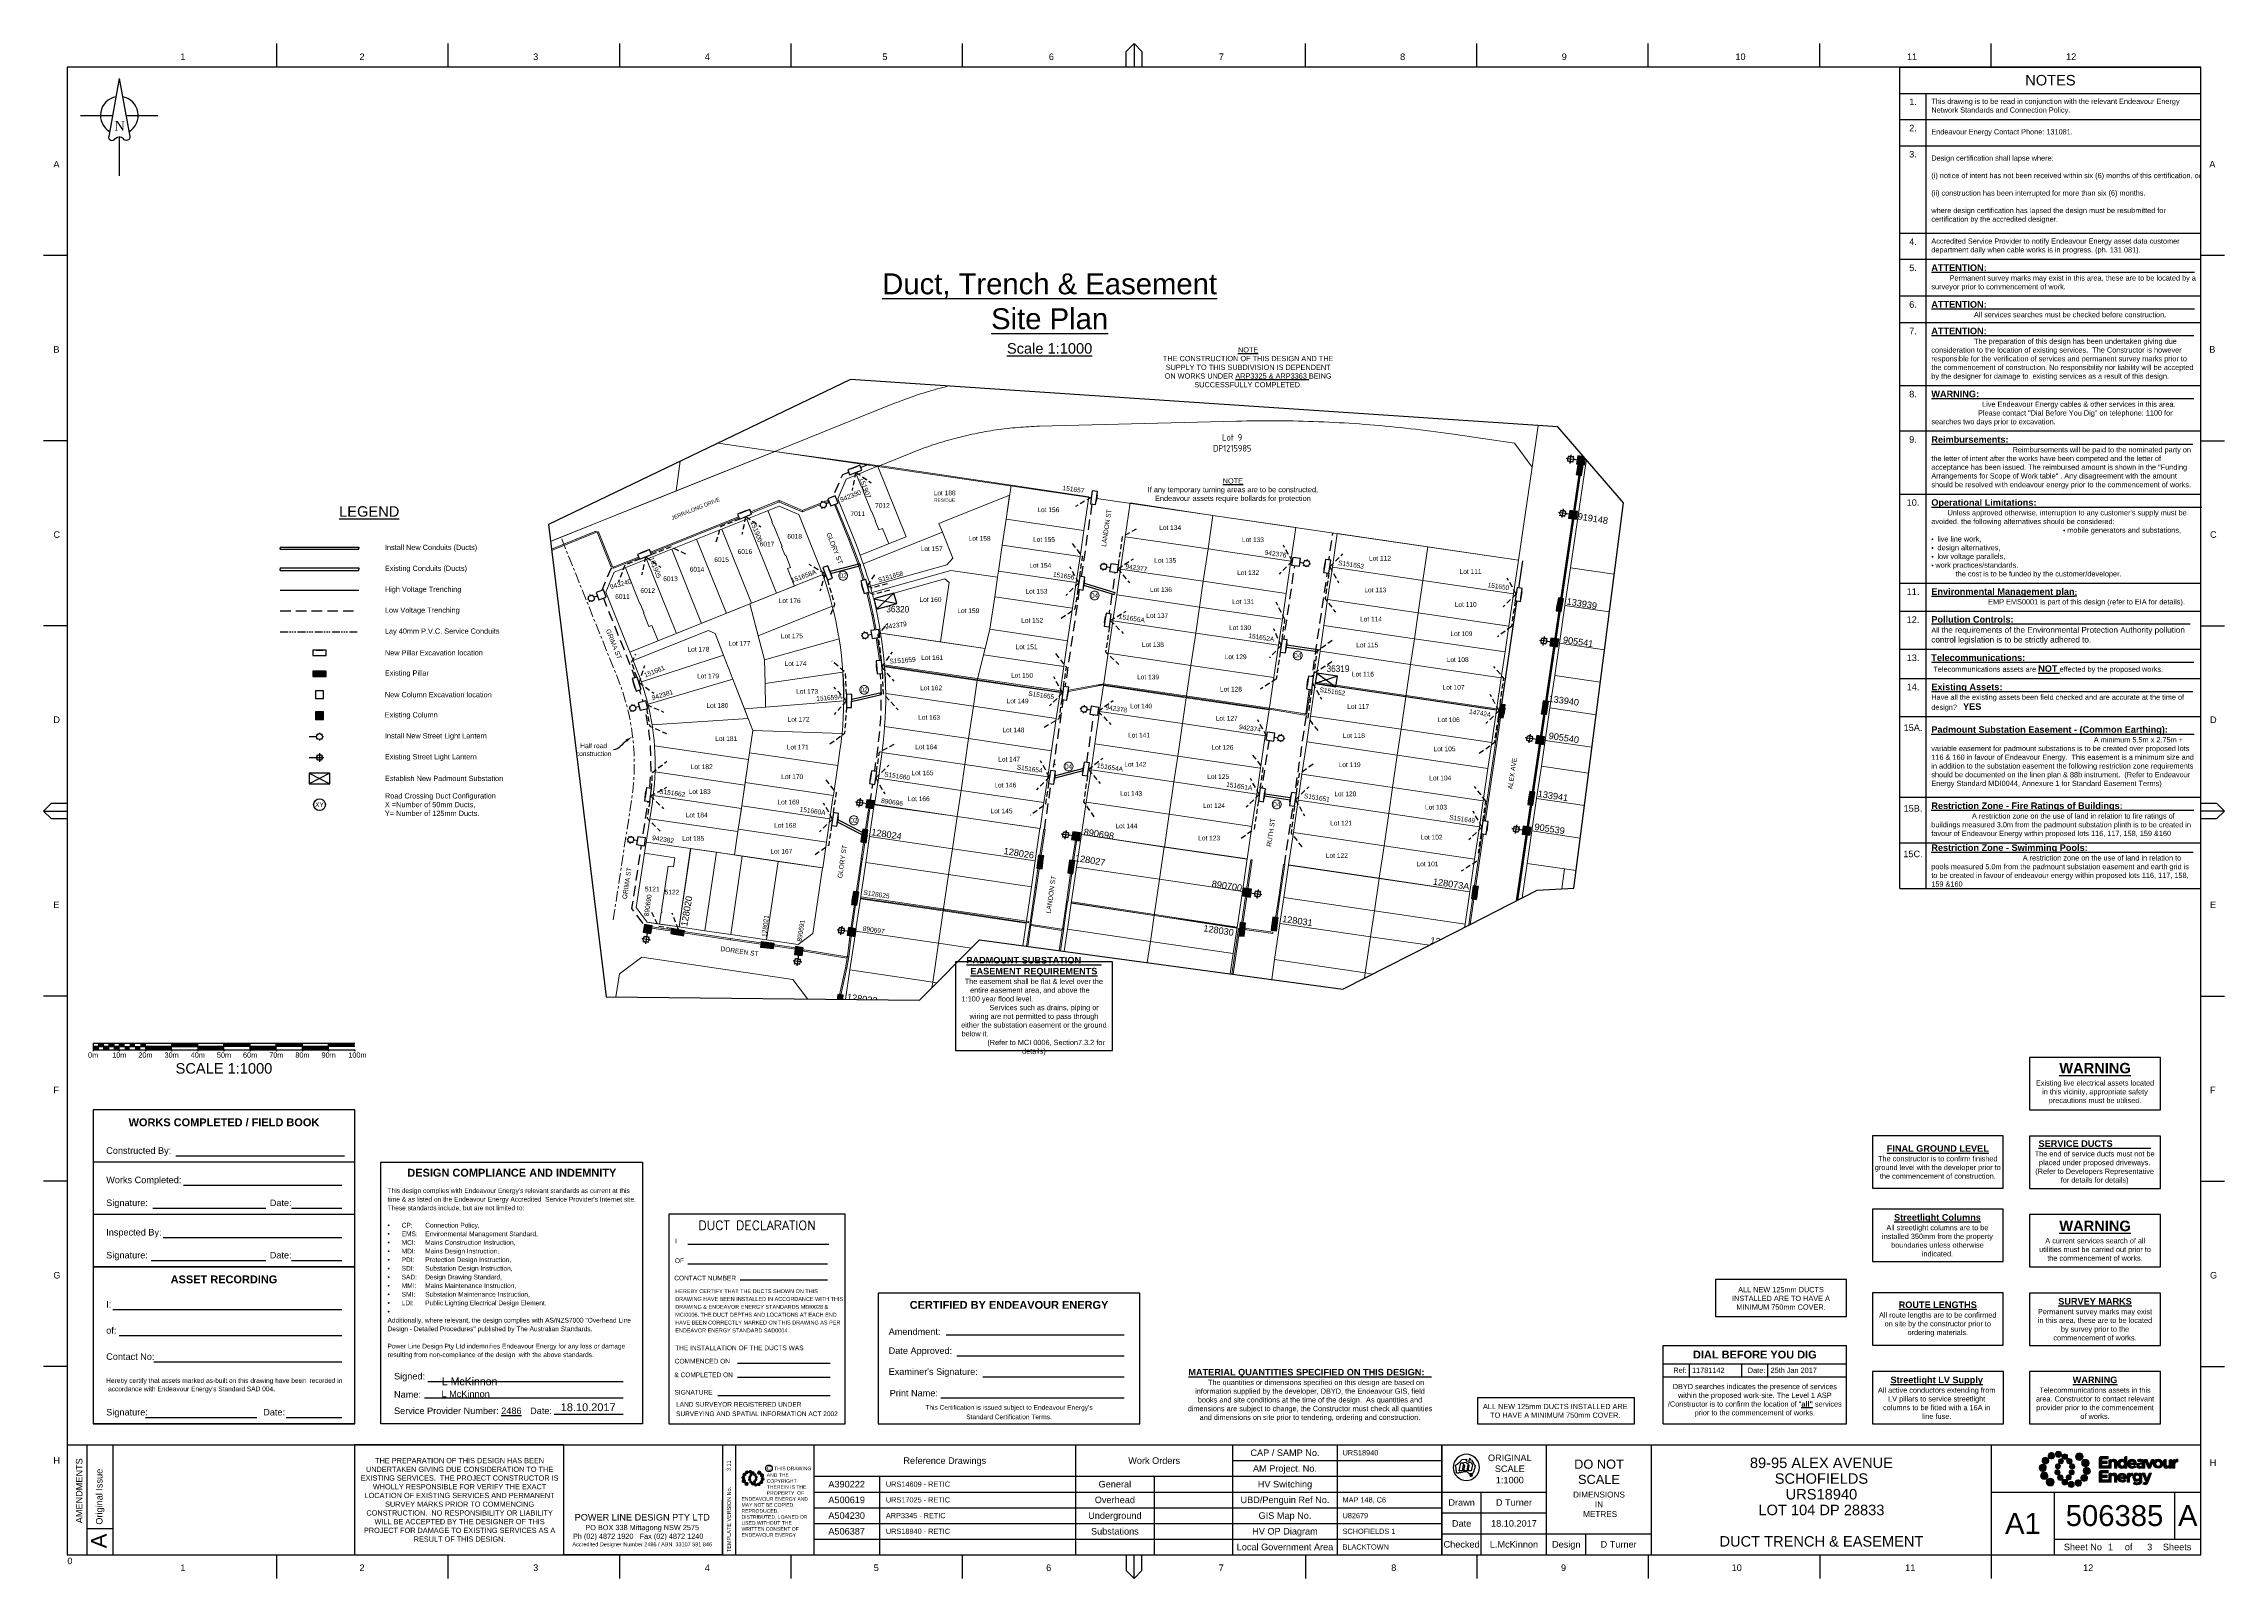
# Paper-space layout 'DTE' of a CAD drawing. Header units: metres, sheet in millimetres. Extents: x -9 to 824, y -9 to 577.
# The model-space entities are those that its viewports show. They can reach past a viewport. Long polylines and large blocks are cut down to what shows.
import ezdxf
from ezdxf import colors
from ezdxf.entities.mleader import LeaderData, LeaderLine
from ezdxf.enums import TextEntityAlignment as Align
from ezdxf.math import Vec2, Vec3

# ---------------------------------------------------------------- set-up
doc = ezdxf.new("R2010")
doc.units = ezdxf.units.M
for name, pattern in [('Cable Exist UG', [7, 4, -1, 1, -1]), ('IE Trench LV', [6, 4, -2]), ('PHANTOMX2', [6.6, 3, -0.75, 0.2, -0.75, 0.2, -0.75, 0.2, -0.75])]:
    doc.linetypes.add(name, pattern=pattern)
doc.layers.get('0').update_dxf_attribs({"color": 6})
for name, color, linetype, lineweight in [('_User Dimensions', 140, 'Continuous', 13), ('_User Miscellaneous1', 30, 'Continuous', 13), ('_User Miscellaneous5', 121, 'Continuous', 13), ('_User Miscellaneous6', 231, 'Continuous', 13), ('_User_LV_Exist', 5, 'Continuous', 35), ('Cadastre Developer_SP_NEW', 92, 'Continuous', 15)]:
    doc.layers.add(name, color=color, linetype=linetype, lineweight=lineweight)
for name, color, linetype in [('Duct_SP_NEW', 2, 'Continuous'), ('Equip_LV_NEW', 2, 'Continuous'), ('Equip_SP_LV_NEW', 2, 'Continuous'), ('Equip_SP_NEW', 2, 'Continuous'), ('Equip_SP_SL_EXT', 7, 'Continuous'), ('Notes', 7, 'Continuous'), ('Services_SP_NEW_UG', 2, 'IE Trench LV'), ('Sub_SP_NEW', 2, 'Continuous'), ('SupportsUG_SP_LV_EXT', 7, 'Continuous'), ('SupportsUG_SP_LV_NEW', 2, 'Continuous'), ('SupportsUG_SP_LV_SL_EXT', 7, 'Continuous'), ('SupportsUG_SP_NEW', 2, 'Continuous'), ('Trench_SP_NEW', 2, 'Continuous')]:
    doc.layers.add(name, color=color, linetype=linetype)
doc.layers.add('Viewports', color=6, linetype='Continuous', plot=False)
doc.styles.add('ARIAL', font='arial.ttf', dxfattribs={"height": 2})
doc.styles.add('COLUMN_LABEL', font='arial.ttf', dxfattribs={"height": 2})
doc.styles.add('Elec', font='romand__.ttf')
doc.styles.add('iecARIAL', font='arial.ttf', dxfattribs={"height": 2})
doc.styles.add('iecNAME', font='times.ttf')
doc.styles.add('ieISOCP', font='arial.ttf', dxfattribs={"height": 1.5})
doc.styles.add('LotNum', font='isocp.shx')
doc.styles.add('POLE_LABEL', font='arial.ttf', dxfattribs={"height": 2})
doc.styles.add('SL_LABEL', font='arial.ttf', dxfattribs={"height": 2})
doc.styles.get("Standard").update_dxf_attribs({"font": 'arial.ttf'})
doc.linetypes.add('Cable #', pattern='A,4,-0.1,["#",Standard,S=1.5,R=0,X=0,Y=-0.77],-1.25', length=5.35)
doc.linetypes.add('IE Trench HV', pattern='A,4,-0.4,["/",Standard,S=2,R=0,X=0.25,Y=-1],-1.6', length=6)

# ---------------------------------------------------------------- blocks, each defined once
blk = doc.blocks.new('EE_LOGO_SMALL')
at = {"layer": 'Notes'}
h = blk.add_hatch(color=256, dxfattribs=at)
edge = h.paths.add_edge_path()
edge.add_spline(control_points=[(-8.4, 2), (-9.2, 2), (-9.8, 1.4), (-9.8, 0.7), (-9.9, -0.1), (-9.3, -0.7), (-8.6, -0.8), (-7.8, -0.8), (-7.2, -0.2), (-7.1, 0.5), (-7.1, 1.3), (-7.7, 1.9), (-8.4, 2)], knot_values=[0, 0, 0, 0, 1, 1, 1, 2, 2, 2, 3, 3, 3, 4, 4, 4, 4], degree=3, periodic=0)
h = blk.add_hatch(color=256, dxfattribs=at)
edge = h.paths.add_edge_path()
edge.add_spline(control_points=[(-6.8, 4.5), (-7.4, 4.8), (-8.2, 4.6), (-8.6, 4), (-8.9, 3.4), (-8.7, 2.6), (-8.1, 2.2), (-7.5, 1.9), (-6.7, 2.1), (-6.3, 2.7), (-6, 3.3), (-6.2, 4.1), (-6.8, 4.5)], knot_values=[0, 0, 0, 0, 1, 1, 1, 2, 2, 2, 3, 3, 3, 4, 4, 4, 4], degree=3, periodic=0)
h = blk.add_hatch(color=256, dxfattribs=at)
edge = h.paths.add_edge_path()
edge.add_spline(control_points=[(-4.2, 5.9), (-4.6, 6.5), (-5.3, 6.6), (-5.9, 6.3), (-6.4, 5.9), (-6.6, 5.1), (-6.2, 4.6), (-5.9, 4), (-5.1, 3.8), (-4.6, 4.2), (-4, 4.6), (-3.8, 5.3), (-4.2, 5.9)], knot_values=[0, 0, 0, 0, 1, 1, 1, 2, 2, 2, 3, 3, 3, 4, 4, 4, 4], degree=3, periodic=0)
h = blk.add_hatch(color=256, dxfattribs=at)
edge = h.paths.add_edge_path()
edge.add_spline(control_points=[(-1.3, 5.9), (-1.4, 6.5), (-2, 7), (-2.6, 6.9), (-3.3, 6.9), (-3.7, 6.3), (-3.7, 5.6), (-3.6, 5), (-3, 4.5), (-2.4, 4.6), (-1.7, 4.7), (-1.3, 5.2), (-1.3, 5.9)], knot_values=[0, 0, 0, 0, 1, 1, 1, 2, 2, 2, 3, 3, 3, 4, 4, 4, 4], degree=3, periodic=0)
h = blk.add_hatch(color=256, dxfattribs=at)
edge = h.paths.add_edge_path()
edge.add_spline(control_points=[(-2.5, 2.1), (-3, 2.2), (-3.5, 1.9), (-3.6, 1.3), (-3.7, 0.8), (-3.4, 0.3), (-2.9, 0.2), (-2.4, 0.1), (-1.9, 0.4), (-1.8, 0.9), (-1.7, 1.5), (-2, 2), (-2.5, 2.1)], knot_values=[0, 0, 0, 0, 1, 1, 1, 2, 2, 2, 3, 3, 3, 4, 4, 4, 4], degree=3, periodic=0)
h = blk.add_hatch(color=256, dxfattribs=at)
edge = h.paths.add_edge_path()
edge.add_spline(control_points=[(1, 4.9), (1, 4.3), (0.5, 3.8), (-0.1, 3.8), (-0.7, 3.8), (-1.2, 4.3), (-1.2, 4.9), (-1.2, 5.5), (-0.7, 6), (-0.1, 6), (0.5, 6), (1, 5.5), (1, 4.9)], knot_values=[0, 0, 0, 0, 1, 1, 1, 2, 2, 2, 3, 3, 3, 4, 4, 4, 4], degree=3, periodic=0)
edge = h.paths.add_edge_path()
edge.add_spline(control_points=[(-1.4, 4), (-1.9, 4.1), (-2.4, 3.8), (-2.5, 3.3), (-2.6, 2.7), (-2.3, 2.2), (-1.8, 2.1), (-1.3, 2), (-0.7, 2.3), (-0.6, 2.9), (-0.5, 3.4), (-0.9, 3.9), (-1.4, 4)], knot_values=[0, 0, 0, 0, 1, 1, 1, 2, 2, 2, 3, 3, 3, 4, 4, 4, 4], degree=3, periodic=0)
h = blk.add_hatch(color=256, dxfattribs=at)
edge = h.paths.add_edge_path()
edge.add_spline(control_points=[(2.3, 2.4), (2.8, 2.8), (2.8, 3.4), (2.4, 3.9), (2, 4.3), (1.4, 4.3), (0.9, 3.9), (0.5, 3.6), (0.5, 2.9), (0.9, 2.5), (1.2, 2), (1.9, 2), (2.3, 2.4)], knot_values=[0, 0, 0, 0, 1, 1, 1, 2, 2, 2, 3, 3, 3, 4, 4, 4, 4], degree=3, periodic=0)
edge = h.paths.add_edge_path()
edge.add_spline(control_points=[(1, 4.9), (1, 4.3), (0.5, 3.8), (-0.1, 3.8), (-0.7, 3.8), (-1.2, 4.3), (-1.2, 4.9), (-1.2, 5.5), (-0.7, 6), (-0.1, 6), (0.5, 6), (1, 5.5), (1, 4.9)], knot_values=[0, 0, 0, 0, 1, 1, 1, 2, 2, 2, 3, 3, 3, 4, 4, 4, 4], degree=3, periodic=0)
h = blk.add_hatch(color=256, dxfattribs=at)
edge = h.paths.add_edge_path()
edge.add_spline(control_points=[(1, 4.9), (1, 4.3), (0.5, 3.8), (-0.1, 3.8), (-0.7, 3.8), (-1.2, 4.3), (-1.2, 4.9), (-1.2, 5.5), (-0.7, 6), (-0.1, 6), (0.5, 6), (1, 5.5), (1, 4.9)], knot_values=[0, 0, 0, 0, 1, 1, 1, 2, 2, 2, 3, 3, 3, 4, 4, 4, 4], degree=3, periodic=0)
edge = h.paths.add_edge_path(flags=16)
edge.add_spline(control_points=[(1, 4.9), (1, 4.3), (0.5, 3.8), (-0.1, 3.8), (-0.7, 3.8), (-1.2, 4.3), (-1.2, 4.9), (-1.2, 5.5), (-0.7, 6), (-0.1, 6), (0.5, 6), (1, 5.5), (1, 4.9)], knot_values=[0, 0, 0, 0, 1, 1, 1, 2, 2, 2, 3, 3, 3, 4, 4, 4, 4], degree=3, periodic=0)
h = blk.add_hatch(color=256, dxfattribs=at)
edge = h.paths.add_edge_path()
edge.add_spline(control_points=[(3, 0.2), (3.5, 0.3), (3.8, 0.9), (3.7, 1.4), (3.6, 1.9), (3, 2.3), (2.5, 2.1), (1.9, 2), (1.6, 1.4), (1.8, 0.9), (1.9, 0.4), (2.5, 0.1), (3, 0.2)], knot_values=[0, 0, 0, 0, 1, 1, 1, 2, 2, 2, 3, 3, 3, 4, 4, 4, 4], degree=3, periodic=0)
h = blk.add_hatch(color=256, dxfattribs=at)
edge = h.paths.add_edge_path()
edge.add_spline(control_points=[(7, 4.9), (7, 4), (6.3, 3.4), (5.5, 3.4), (4.6, 3.4), (4, 4), (4, 4.9), (4, 5.7), (4.6, 6.4), (5.5, 6.4), (6.3, 6.4), (7, 5.7), (7, 4.9)], knot_values=[0, 0, 0, 0, 1, 1, 1, 2, 2, 2, 3, 3, 3, 4, 4, 4, 4], degree=3, periodic=0)
h = blk.add_hatch(color=256, dxfattribs=at)
edge = h.paths.add_edge_path()
edge.add_spline(control_points=[(8.4, 1.1), (9.1, 1.5), (9.4, 2.3), (9.1, 3), (8.8, 3.7), (7.9, 4.1), (7.2, 3.8), (6.5, 3.4), (6.2, 2.6), (6.5, 1.9), (6.8, 1.2), (7.7, 0.8), (8.4, 1.1)], knot_values=[0, 0, 0, 0, 1, 1, 1, 2, 2, 2, 3, 3, 3, 4, 4, 4, 4], degree=3, periodic=0)
h = blk.add_hatch(color=256, dxfattribs=at)
edge = h.paths.add_edge_path()
edge.add_spline(control_points=[(8.3, -1.9), (9, -1.9), (9.7, -1.4), (9.7, -0.6), (9.7, 0.1), (9.2, 0.8), (8.4, 0.8), (7.7, 0.8), (7, 0.3), (7, -0.5), (6.9, -1.2), (7.5, -1.9), (8.3, -1.9)], knot_values=[0, 0, 0, 0, 1, 1, 1, 2, 2, 2, 3, 3, 3, 4, 4, 4, 4], degree=3, periodic=0)
h = blk.add_hatch(color=256, dxfattribs=at)
edge = h.paths.add_edge_path()
edge.add_spline(control_points=[(-8.5, -1.1), (-9.2, -1.4), (-9.6, -2.3), (-9.3, -3), (-8.9, -3.7), (-8.1, -4), (-7.4, -3.7), (-6.7, -3.4), (-6.3, -2.5), (-6.6, -1.8), (-7, -1.1), (-7.8, -0.8), (-8.5, -1.1)], knot_values=[0, 0, 0, 0, 1, 1, 1, 2, 2, 2, 3, 3, 3, 4, 4, 4, 4], degree=3, periodic=0)
h = blk.add_hatch(color=256, dxfattribs=at)
edge = h.paths.add_edge_path()
edge.add_spline(control_points=[(-7.1, -4.8), (-7.1, -4), (-6.5, -3.3), (-5.6, -3.3), (-4.8, -3.3), (-4.1, -4), (-4.1, -4.8), (-4.1, -5.7), (-4.8, -6.3), (-5.6, -6.3), (-6.5, -6.3), (-7.1, -5.7), (-7.1, -4.8)], knot_values=[0, 0, 0, 0, 1, 1, 1, 2, 2, 2, 3, 3, 3, 4, 4, 4, 4], degree=3, periodic=0)
h = blk.add_hatch(color=256, dxfattribs=at)
edge = h.paths.add_edge_path()
edge.add_spline(control_points=[(-3.1, -0.2), (-3.7, -0.3), (-4, -0.8), (-3.8, -1.4), (-3.7, -1.9), (-3.2, -2.2), (-2.6, -2.1), (-2.1, -1.9), (-1.8, -1.4), (-1.9, -0.9), (-2.1, -0.3), (-2.6, 0), (-3.1, -0.2)], knot_values=[0, 0, 0, 0, 1, 1, 1, 2, 2, 2, 3, 3, 3, 4, 4, 4, 4], degree=3, periodic=0)
h = blk.add_hatch(color=256, dxfattribs=at)
edge = h.paths.add_edge_path()
edge.add_spline(control_points=[(-2.5, -2.3), (-2.9, -2.7), (-3, -3.4), (-2.6, -3.8), (-2.2, -4.2), (-1.5, -4.3), (-1.1, -3.9), (-0.7, -3.5), (-0.6, -2.8), (-1, -2.4), (-1.4, -2), (-2, -1.9), (-2.5, -2.3)], knot_values=[0, 0, 0, 0, 1, 1, 1, 2, 2, 2, 3, 3, 3, 4, 4, 4, 4], degree=3, periodic=0)
h = blk.add_hatch(color=256, dxfattribs=at)
edge = h.paths.add_edge_path()
edge.add_spline(control_points=[(-1.2, -4.8), (-1.2, -4.2), (-0.7, -3.7), (-0.1, -3.7), (0.5, -3.7), (1, -4.2), (1, -4.8), (1, -5.4), (0.5, -5.9), (-0.1, -5.9), (-0.7, -5.9), (-1.2, -5.4), (-1.2, -4.8)], knot_values=[0, 0, 0, 0, 1, 1, 1, 2, 2, 2, 3, 3, 3, 4, 4, 4, 4], degree=3, periodic=0)
h = blk.add_hatch(color=256, dxfattribs=at)
edge = h.paths.add_edge_path()
edge.add_spline(control_points=[(1.2, -3.9), (1.7, -4.1), (2.2, -3.7), (2.3, -3.2), (2.5, -2.7), (2.1, -2.2), (1.6, -2.1), (1.1, -2), (0.6, -2.3), (0.5, -2.8), (0.4, -3.3), (0.7, -3.8), (1.2, -3.9)], knot_values=[0, 0, 0, 0, 1, 1, 1, 2, 2, 2, 3, 3, 3, 4, 4, 4, 4], degree=3, periodic=0)
h = blk.add_hatch(color=256, dxfattribs=at)
edge = h.paths.add_edge_path()
edge.add_spline(control_points=[(1.2, -5.8), (1.3, -6.5), (1.8, -6.9), (2.5, -6.9), (3.1, -6.8), (3.6, -6.2), (3.5, -5.6), (3.4, -5), (2.9, -4.5), (2.2, -4.6), (1.6, -4.6), (1.1, -5.2), (1.2, -5.8)], knot_values=[0, 0, 0, 0, 1, 1, 1, 2, 2, 2, 3, 3, 3, 4, 4, 4, 4], degree=3, periodic=0)
h = blk.add_hatch(color=256, dxfattribs=at)
edge = h.paths.add_edge_path()
edge.add_spline(control_points=[(2.4, -2), (2.9, -2.1), (3.4, -1.8), (3.5, -1.3), (3.6, -0.8), (3.3, -0.3), (2.8, -0.2), (2.2, -0.1), (1.7, -0.4), (1.6, -0.9), (1.5, -1.4), (1.8, -1.9), (2.4, -2)], knot_values=[0, 0, 0, 0, 1, 1, 1, 2, 2, 2, 3, 3, 3, 4, 4, 4, 4], degree=3, periodic=0)
h = blk.add_hatch(color=256, dxfattribs=at)
edge = h.paths.add_edge_path()
edge.add_spline(control_points=[(4, -5.8), (4.4, -6.4), (5.2, -6.6), (5.7, -6.2), (6.3, -5.8), (6.5, -5.1), (6.1, -4.5), (5.7, -4), (5, -3.8), (4.4, -4.2), (3.8, -4.5), (3.7, -5.3), (4, -5.8)], knot_values=[0, 0, 0, 0, 1, 1, 1, 2, 2, 2, 3, 3, 3, 4, 4, 4, 4], degree=3, periodic=0)
h = blk.add_hatch(color=256, dxfattribs=at)
edge = h.paths.add_edge_path()
edge.add_spline(control_points=[(6.7, -4.4), (7.3, -4.8), (8.1, -4.6), (8.4, -4), (8.8, -3.3), (8.6, -2.6), (8, -2.2), (7.3, -1.8), (6.6, -2.1), (6.2, -2.7), (5.8, -3.3), (6, -4.1), (6.7, -4.4)], knot_values=[0, 0, 0, 0, 1, 1, 1, 2, 2, 2, 3, 3, 3, 4, 4, 4, 4], degree=3, periodic=0)
at = {"layer": 'Notes', "lineweight": 0}
for points in [[(1.8, 2.1), (1.8, 2.1)], [(-2, -2.1), (-2, -2.1)]]:
    blk.add_lwpolyline(points, dxfattribs=at)
for points in [[(-8.4, 2), (-9.2, 2), (-9.8, 1.4), (-9.8, 0.7), (-9.9, -0.1), (-9.3, -0.7), (-8.6, -0.8), (-7.8, -0.8), (-7.2, -0.2), (-7.1, 0.5), (-7.1, 1.3), (-7.7, 1.9), (-8.4, 2)], [(-6.8, 4.5), (-7.4, 4.8), (-8.2, 4.6), (-8.6, 4), (-8.9, 3.4), (-8.7, 2.6), (-8.1, 2.2), (-7.5, 1.9), (-6.7, 2.1), (-6.3, 2.7), (-6, 3.3), (-6.2, 4.1), (-6.8, 4.5)], [(-4.2, 5.9), (-4.6, 6.5), (-5.3, 6.6), (-5.9, 6.3), (-6.4, 5.9), (-6.6, 5.1), (-6.2, 4.6), (-5.9, 4), (-5.1, 3.8), (-4.6, 4.2), (-4, 4.6), (-3.8, 5.3), (-4.2, 5.9)], [(-1.3, 5.9), (-1.4, 6.5), (-2, 7), (-2.6, 6.9), (-3.3, 6.9), (-3.7, 6.3), (-3.7, 5.6), (-3.6, 5), (-3, 4.5), (-2.4, 4.6), (-1.7, 4.7), (-1.3, 5.2), (-1.3, 5.9)], [(-2.5, 2.1), (-3, 2.2), (-3.5, 1.9), (-3.6, 1.3), (-3.7, 0.8), (-3.4, 0.3), (-2.9, 0.2), (-2.4, 0.1), (-1.9, 0.4), (-1.8, 0.9), (-1.7, 1.5), (-2, 2), (-2.5, 2.1)], [(-1.4, 4), (-1.9, 4.1), (-2.4, 3.8), (-2.5, 3.3), (-2.6, 2.7), (-2.3, 2.2), (-1.8, 2.1), (-1.3, 2), (-0.7, 2.3), (-0.6, 2.9), (-0.5, 3.4), (-0.9, 3.9), (-1.4, 4)], [(1, 4.9), (1, 4.3), (0.5, 3.8), (-0.1, 3.8), (-0.7, 3.8), (-1.2, 4.3), (-1.2, 4.9), (-1.2, 5.5), (-0.7, 6), (-0.1, 6), (0.5, 6), (1, 5.5), (1, 4.9)], [(1, 4.9), (1, 4.3), (0.5, 3.8), (-0.1, 3.8), (-0.7, 3.8), (-1.2, 4.3), (-1.2, 4.9), (-1.2, 5.5), (-0.7, 6), (-0.1, 6), (0.5, 6), (1, 5.5), (1, 4.9)], [(2.3, 2.4), (2.8, 2.8), (2.8, 3.4), (2.4, 3.9), (2, 4.3), (1.4, 4.3), (0.9, 3.9), (0.5, 3.6), (0.5, 2.9), (0.9, 2.5), (1.2, 2), (1.9, 2), (2.3, 2.4)], [(3, 0.2), (3.5, 0.3), (3.8, 0.9), (3.7, 1.4), (3.6, 1.9), (3, 2.3), (2.5, 2.1), (1.9, 2), (1.6, 1.4), (1.8, 0.9), (1.9, 0.4), (2.5, 0.1), (3, 0.2)], [(7, 4.9), (7, 4), (6.3, 3.4), (5.5, 3.4), (4.6, 3.4), (4, 4), (4, 4.9), (4, 5.7), (4.6, 6.4), (5.5, 6.4), (6.3, 6.4), (7, 5.7), (7, 4.9)], [(8.4, 1.1), (9.1, 1.5), (9.4, 2.3), (9.1, 3), (8.8, 3.7), (7.9, 4.1), (7.2, 3.8), (6.5, 3.4), (6.2, 2.6), (6.5, 1.9), (6.8, 1.2), (7.7, 0.8), (8.4, 1.1)], [(8.3, -1.9), (9, -1.9), (9.7, -1.4), (9.7, -0.6), (9.7, 0.1), (9.2, 0.8), (8.4, 0.8), (7.7, 0.8), (7, 0.3), (7, -0.5), (6.9, -1.2), (7.5, -1.9), (8.3, -1.9)], [(-8.5, -1.1), (-9.2, -1.4), (-9.6, -2.3), (-9.3, -3), (-8.9, -3.7), (-8.1, -4), (-7.4, -3.7), (-6.7, -3.4), (-6.3, -2.5), (-6.6, -1.8), (-7, -1.1), (-7.8, -0.8), (-8.5, -1.1)], [(-7.1, -4.8), (-7.1, -4), (-6.5, -3.3), (-5.6, -3.3), (-4.8, -3.3), (-4.1, -4), (-4.1, -4.8), (-4.1, -5.7), (-4.8, -6.3), (-5.6, -6.3), (-6.5, -6.3), (-7.1, -5.7), (-7.1, -4.8)], [(-3.1, -0.2), (-3.7, -0.3), (-4, -0.8), (-3.8, -1.4), (-3.7, -1.9), (-3.2, -2.2), (-2.6, -2.1), (-2.1, -1.9), (-1.8, -1.4), (-1.9, -0.9), (-2.1, -0.3), (-2.6, 0), (-3.1, -0.2)], [(-2.5, -2.3), (-2.9, -2.7), (-3, -3.4), (-2.6, -3.8), (-2.2, -4.2), (-1.5, -4.3), (-1.1, -3.9), (-0.7, -3.5), (-0.6, -2.8), (-1, -2.4), (-1.4, -2), (-2, -1.9), (-2.5, -2.3)], [(-1.2, -4.8), (-1.2, -4.2), (-0.7, -3.7), (-0.1, -3.7), (0.5, -3.7), (1, -4.2), (1, -4.8), (1, -5.4), (0.5, -5.9), (-0.1, -5.9), (-0.7, -5.9), (-1.2, -5.4), (-1.2, -4.8)], [(1.2, -3.9), (1.7, -4.1), (2.2, -3.7), (2.3, -3.2), (2.5, -2.7), (2.1, -2.2), (1.6, -2.1), (1.1, -2), (0.6, -2.3), (0.5, -2.8), (0.4, -3.3), (0.7, -3.8), (1.2, -3.9)], [(1.2, -5.8), (1.3, -6.5), (1.8, -6.9), (2.5, -6.9), (3.1, -6.8), (3.6, -6.2), (3.5, -5.6), (3.4, -5), (2.9, -4.5), (2.2, -4.6), (1.6, -4.6), (1.1, -5.2), (1.2, -5.8)], [(2.4, -2), (2.9, -2.1), (3.4, -1.8), (3.5, -1.3), (3.6, -0.8), (3.3, -0.3), (2.8, -0.2), (2.2, -0.1), (1.7, -0.4), (1.6, -0.9), (1.5, -1.4), (1.8, -1.9), (2.4, -2)], [(4, -5.8), (4.4, -6.4), (5.2, -6.6), (5.7, -6.2), (6.3, -5.8), (6.5, -5.1), (6.1, -4.5), (5.7, -4), (5, -3.8), (4.4, -4.2), (3.8, -4.5), (3.7, -5.3), (4, -5.8)], [(6.7, -4.4), (7.3, -4.8), (8.1, -4.6), (8.4, -4), (8.8, -3.3), (8.6, -2.6), (8, -2.2), (7.3, -1.8), (6.6, -2.1), (6.2, -2.7), (5.8, -3.3), (6, -4.1), (6.7, -4.4)]]:
    blk.add_open_spline(points, degree=3, knots=[0, 0, 0, 0, 1, 1, 1, 2, 2, 2, 3, 3, 3, 4, 4, 4, 4], dxfattribs=at)
blk = doc.blocks.new('EE_COPYRIGHT_A1')
at = {"layer": 'Notes'}
blk.add_circle((9.53, -0.82), 1.15, dxfattribs=at)
at = {"xscale": 0.4, "yscale": 0.4, "zscale": 0.4}
blk.add_blockref('EE_LOGO_SMALL', (3.96, -4.29), dxfattribs=at)
at = {"layer": 'Notes', "insert": (0, 0), "char_height": 1.25, "width": 24.1208, "attachment_point": 1, "style": 'ARIAL'}
blk.add_mtext('\\pt8.75;               ^I{\\H1.2x;C } THIS DRAWING\\P\\pi-8.75,l8.75,t8.75,20;       ^IAND THE ^I\\P\\pi0,t8.75;COPYRIGHT\\P\\pi-8.75,t1.25,8.75;^I^ITHEREIN IS THE PROPERTY  OF \\P\\pi0,l0,t1.25;ENDEAVOUR ENERGY AND MAY NOT BE COPIED, REPRODUCED, DISTRIBUTED, LOANED OR USED WITHOUT THE WRITTEN CONSENT OF ENDEAVOUR ENERGY', dxfattribs=at)
blk = doc.blocks.new('EE_LOGO')
h = blk.add_hatch(color=256)
edge = h.paths.add_edge_path()
edge.add_spline(control_points=[(-25.34, 1.94), (-26.08, 1.98), (-26.72, 1.41), (-26.77, 0.66), (-26.81, -0.09), (-26.24, -0.72), (-25.49, -0.77), (-24.74, -0.81), (-24.1, -0.24), (-24.06, 0.51), (-24.02, 1.25), (-24.59, 1.89), (-25.34, 1.94)], knot_values=[0, 0, 0, 0, 1, 1, 1, 2, 2, 2, 3, 3, 3, 4, 4, 4, 4], degree=3, periodic=0)
h = blk.add_hatch(color=256)
edge = h.paths.add_edge_path()
edge.add_spline(control_points=[(-23.73, 4.46), (-24.34, 4.81), (-25.13, 4.61), (-25.49, 3.99), (-25.85, 3.38), (-25.64, 2.59), (-25.03, 2.23), (-24.41, 1.87), (-23.63, 2.08), (-23.27, 2.69), (-22.91, 3.31), (-23.12, 4.1), (-23.73, 4.46)], knot_values=[0, 0, 0, 0, 1, 1, 1, 2, 2, 2, 3, 3, 3, 4, 4, 4, 4], degree=3, periodic=0)
h = blk.add_hatch(color=256)
edge = h.paths.add_edge_path()
edge.add_spline(control_points=[(-21.12, 5.87), (-21.48, 6.44), (-22.24, 6.61), (-22.81, 6.24), (-23.37, 5.88), (-23.54, 5.12), (-23.17, 4.55), (-22.81, 3.98), (-22.05, 3.82), (-21.48, 4.19), (-20.92, 4.55), (-20.75, 5.31), (-21.12, 5.87)], knot_values=[0, 0, 0, 0, 1, 1, 1, 2, 2, 2, 3, 3, 3, 4, 4, 4, 4], degree=3, periodic=0)
h = blk.add_hatch(color=256)
edge = h.paths.add_edge_path()
edge.add_spline(control_points=[(-19.43, 2.06), (-19.94, 2.17), (-20.44, 1.84), (-20.55, 1.33), (-20.66, 0.82), (-20.34, 0.32), (-19.83, 0.21), (-19.32, 0.1), (-18.81, 0.42), (-18.71, 0.93), (-18.59, 1.44), (-18.92, 1.95), (-19.43, 2.06)], knot_values=[0, 0, 0, 0, 1, 1, 1, 2, 2, 2, 3, 3, 3, 4, 4, 4, 4], degree=3, periodic=0)
h = blk.add_hatch(color=256)
edge = h.paths.add_edge_path()
edge.add_spline(control_points=[(-18.27, 5.87), (-18.34, 6.5), (-18.91, 6.97), (-19.54, 6.9), (-20.18, 6.84), (-20.65, 6.27), (-20.58, 5.63), (-20.52, 4.99), (-19.95, 4.53), (-19.31, 4.59), (-18.67, 4.66), (-18.21, 5.23), (-18.27, 5.87)], knot_values=[0, 0, 0, 0, 1, 1, 1, 2, 2, 2, 3, 3, 3, 4, 4, 4, 4], degree=3, periodic=0)
h = blk.add_hatch(color=256)
edge = h.paths.add_edge_path()
edge.add_spline(control_points=[(-15.91, 4.86), (-15.91, 4.26), (-16.4, 3.77), (-17, 3.77), (-17.6, 3.77), (-18.08, 4.26), (-18.08, 4.86), (-18.08, 5.46), (-17.6, 5.95), (-17, 5.95), (-16.4, 5.95), (-15.91, 5.46), (-15.91, 4.86)], knot_values=[0, 0, 0, 0, 1, 1, 1, 2, 2, 2, 3, 3, 3, 4, 4, 4, 4], degree=3, periodic=0)
edge = h.paths.add_edge_path()
edge.add_spline(control_points=[(-18.29, 3.97), (-18.8, 4.08), (-19.3, 3.76), (-19.41, 3.25), (-19.52, 2.74), (-19.2, 2.23), (-18.69, 2.12), (-18.18, 2.01), (-17.67, 2.33), (-17.56, 2.84), (-17.45, 3.35), (-17.78, 3.86), (-18.29, 3.97)], knot_values=[0, 0, 0, 0, 1, 1, 1, 2, 2, 2, 3, 3, 3, 4, 4, 4, 4], degree=3, periodic=0)
h = blk.add_hatch(color=256)
edge = h.paths.add_edge_path()
edge.add_spline(control_points=[(-14.59, 2.36), (-14.16, 2.75), (-14.12, 3.41), (-14.51, 3.84), (-14.89, 4.27), (-15.55, 4.31), (-15.99, 3.93), (-16.42, 3.54), (-16.46, 2.88), (-16.07, 2.45), (-15.69, 2.01), (-15.02, 1.98), (-14.59, 2.36)], knot_values=[0, 0, 0, 0, 1, 1, 1, 2, 2, 2, 3, 3, 3, 4, 4, 4, 4], degree=3, periodic=0)
edge = h.paths.add_edge_path()
edge.add_spline(control_points=[(-15.91, 4.86), (-15.91, 4.26), (-16.4, 3.77), (-17, 3.77), (-17.6, 3.77), (-18.08, 4.26), (-18.08, 4.86), (-18.08, 5.46), (-17.6, 5.95), (-17, 5.95), (-16.4, 5.95), (-15.91, 5.46), (-15.91, 4.86)], knot_values=[0, 0, 0, 0, 1, 1, 1, 2, 2, 2, 3, 3, 3, 4, 4, 4, 4], degree=3, periodic=0)
h = blk.add_hatch(color=256)
edge = h.paths.add_edge_path()
edge.add_spline(control_points=[(-15.91, 4.86), (-15.91, 4.26), (-16.4, 3.77), (-17, 3.77), (-17.6, 3.77), (-18.08, 4.26), (-18.08, 4.86), (-18.08, 5.46), (-17.6, 5.95), (-17, 5.95), (-16.4, 5.95), (-15.91, 5.46), (-15.91, 4.86)], knot_values=[0, 0, 0, 0, 1, 1, 1, 2, 2, 2, 3, 3, 3, 4, 4, 4, 4], degree=3, periodic=0)
edge = h.paths.add_edge_path(flags=16)
edge.add_spline(control_points=[(-15.91, 4.86), (-15.91, 4.26), (-16.4, 3.77), (-17, 3.77), (-17.6, 3.77), (-18.08, 4.26), (-18.08, 4.86), (-18.08, 5.46), (-17.6, 5.95), (-17, 5.95), (-16.4, 5.95), (-15.91, 5.46), (-15.91, 4.86)], knot_values=[0, 0, 0, 0, 1, 1, 1, 2, 2, 2, 3, 3, 3, 4, 4, 4, 4], degree=3, periodic=0)
h = blk.add_hatch(color=256)
edge = h.paths.add_edge_path()
edge.add_spline(control_points=[(-13.94, 0.18), (-13.41, 0.32), (-13.09, 0.87), (-13.23, 1.4), (-13.37, 1.93), (-13.92, 2.25), (-14.45, 2.11), (-14.98, 1.97), (-15.3, 1.42), (-15.16, 0.89), (-15.02, 0.36), (-14.47, 0.04), (-13.94, 0.18)], knot_values=[0, 0, 0, 0, 1, 1, 1, 2, 2, 2, 3, 3, 3, 4, 4, 4, 4], degree=3, periodic=0)
h = blk.add_hatch(color=256)
edge = h.paths.add_edge_path()
edge.add_spline(control_points=[(-9.93, 4.86), (-9.93, 4.03), (-10.61, 3.35), (-11.44, 3.35), (-12.28, 3.35), (-12.95, 4.03), (-12.95, 4.86), (-12.95, 5.69), (-12.28, 6.37), (-11.44, 6.37), (-10.61, 6.37), (-9.93, 5.69), (-9.93, 4.86)], knot_values=[0, 0, 0, 0, 1, 1, 1, 2, 2, 2, 3, 3, 3, 4, 4, 4, 4], degree=3, periodic=0)
h = blk.add_hatch(color=256)
edge = h.paths.add_edge_path()
edge.add_spline(control_points=[(-8.55, 1.13), (-7.83, 1.45), (-7.5, 2.29), (-7.82, 3.01), (-8.14, 3.73), (-8.98, 4.06), (-9.7, 3.74), (-10.42, 3.42), (-10.75, 2.58), (-10.43, 1.86), (-10.11, 1.14), (-9.27, 0.81), (-8.55, 1.13)], knot_values=[0, 0, 0, 0, 1, 1, 1, 2, 2, 2, 3, 3, 3, 4, 4, 4, 4], degree=3, periodic=0)
h = blk.add_hatch(color=256)
edge = h.paths.add_edge_path()
edge.add_spline(control_points=[(-8.66, -1.92), (-7.91, -1.96), (-7.27, -1.39), (-7.23, -0.64), (-7.19, 0.1), (-7.76, 0.74), (-8.51, 0.78), (-9.25, 0.83), (-9.89, 0.26), (-9.94, -0.49), (-9.98, -1.24), (-9.41, -1.88), (-8.66, -1.92)], knot_values=[0, 0, 0, 0, 1, 1, 1, 2, 2, 2, 3, 3, 3, 4, 4, 4, 4], degree=3, periodic=0)
h = blk.add_hatch(color=256)
edge = h.paths.add_edge_path()
edge.add_spline(control_points=[(-3.85, 0.44), (-3.85, 0.44), (-3.85, 4.25), (-3.85, 4.3), (-3.85, 4.35), (-3.85, 4.86), (-3.29, 4.86), (-2.74, 4.86), (-0.49, 4.86), (-0.49, 4.86), (-0.49, 4.86), (-0.49, 4), (-0.49, 4), (-0.49, 4), (-2.89, 4), (-2.89, 4), (-2.89, 4), (-2.89, 3.1), (-2.89, 3.1), (-2.89, 3.1), (-0.8, 3.1), (-0.8, 3.1), (-0.8, 3.1), (-0.8, 2.23), (-0.8, 2.23), (-0.8, 2.23), (-2.89, 2.23), (-2.89, 2.23), (-2.89, 2.23), (-2.89, 1.31), (-2.89, 1.31), (-2.89, 1.31), (-0.49, 1.31), (-0.49, 1.31), (-0.49, 1.31), (-0.49, 0.44), (-0.49, 0.44), (-0.49, 0.44), (-3.85, 0.44), (-3.85, 0.44)], knot_values=[0, 0, 0, 0, 1, 1, 1, 2, 2, 2, 3, 3, 3, 4, 4, 4, 5, 5, 5, 6, 6, 6, 7, 7, 7, 8, 8, 8, 9, 9, 9, 10, 10, 10, 11, 11, 11, 12, 12, 12, 13, 13, 13, 13], degree=3, periodic=0)
h = blk.add_hatch(color=256)
edge = h.paths.add_edge_path()
edge.add_spline(control_points=[(1.94, 0.44), (1.94, 0.44), (1.94, 2.33), (1.94, 2.33), (1.94, 2.78), (1.73, 3.02), (1.36, 3.02), (1, 3.02), (0.76, 2.78), (0.76, 2.33), (0.76, 2.33), (0.76, 0.44), (0.76, 0.44), (0.76, 0.44), (-0.2, 0.44), (-0.2, 0.44), (-0.2, 0.44), (-0.2, 3.21), (-0.2, 3.27), (-0.2, 3.33), (-0.2, 3.82), (0.36, 3.82), (0.76, 3.82), (0.76, 3.82), (0.76, 3.82), (0.76, 3.82), (0.76, 3.35), (0.76, 3.35), (0.98, 3.63), (1.27, 3.89), (1.75, 3.89), (2.48, 3.89), (2.9, 3.41), (2.9, 2.63), (2.9, 2.63), (2.9, 0.44), (2.9, 0.44), (2.9, 0.44), (1.94, 0.44), (1.94, 0.44)], knot_values=[0, 0, 0, 0, 1, 1, 1, 2, 2, 2, 3, 3, 3, 4, 4, 4, 5, 5, 5, 6, 6, 6, 7, 7, 7, 8, 8, 8, 9, 9, 9, 10, 10, 10, 11, 11, 11, 12, 12, 12, 13, 13, 13, 13], degree=3, periodic=0)
h = blk.add_hatch(color=256)
edge = h.paths.add_edge_path(flags=16)
edge.add_spline(control_points=[(5.8, 2.13), (5.8, 2.69), (5.43, 3.07), (4.98, 3.07), (4.53, 3.07), (4.15, 2.7), (4.15, 2.13), (4.15, 2.13), (4.15, 2.12), (4.15, 2.12), (4.15, 1.56), (4.53, 1.19), (4.98, 1.19), (5.43, 1.19), (5.8, 1.56), (5.8, 2.12), (5.8, 2.12), (5.8, 2.13), (5.8, 2.13)], knot_values=[0, 0, 0, 0, 1, 1, 1, 2, 2, 2, 3, 3, 3, 4, 4, 4, 5, 5, 5, 6, 6, 6, 6], degree=3, periodic=0)
edge = h.paths.add_edge_path()
edge.add_spline(control_points=[(5.79, 0.44), (5.79, 0.44), (5.79, 0.92), (5.79, 0.92), (5.55, 0.6), (5.23, 0.37), (4.73, 0.37), (3.94, 0.37), (3.19, 0.99), (3.19, 2.12), (3.19, 2.12), (3.19, 2.13), (3.19, 2.13), (3.19, 3.26), (3.93, 3.88), (4.73, 3.88), (5.24, 3.88), (5.56, 3.65), (5.79, 3.38), (5.79, 3.38), (5.79, 4.27), (5.79, 4.3), (5.79, 4.34), (5.79, 4.86), (6.34, 4.86), (6.73, 4.86), (6.75, 4.86), (6.75, 4.86), (6.75, 4.86), (6.75, 0.44), (6.75, 0.44), (6.75, 0.44), (5.79, 0.44), (5.79, 0.44)], knot_values=[0, 0, 0, 0, 1, 1, 1, 2, 2, 2, 3, 3, 3, 4, 4, 4, 5, 5, 5, 6, 6, 6, 7, 7, 7, 8, 8, 8, 9, 9, 9, 10, 10, 10, 11, 11, 11, 11], degree=3, periodic=0)
h = blk.add_hatch(color=256)
edge = h.paths.add_edge_path()
edge.add_spline(control_points=[(8.69, 3.89), (7.7, 3.89), (7.01, 3.09), (7.01, 2.13), (7.01, 2.13), (7.01, 2.12), (7.01, 2.12), (7.01, 1.08), (7.77, 0.37), (8.78, 0.37), (9.39, 0.37), (9.85, 0.61), (10.16, 1), (10.16, 1), (9.62, 1.48), (9.62, 1.48), (9.35, 1.24), (9.12, 1.14), (8.79, 1.14), (8.33, 1.13), (8, 1.49), (7.95, 1.86), (7.91, 2.18), (7.93, 2.29), (7.95, 2.43), (8.02, 2.85), (8.29, 3.12), (8.69, 3.12), (9.09, 3.12), (9.34, 2.83), (9.4, 2.4), (9.4, 2.4), (8.14, 2.4), (8.14, 2.4), (8.14, 2.4), (8.12, 1.8), (8.64, 1.8), (9.17, 1.8), (10.32, 1.8), (10.32, 1.8), (10.33, 1.89), (10.34, 1.95), (10.34, 2.04), (10.34, 2.04), (10.34, 2.05), (10.34, 2.05), (10.34, 3.01), (9.82, 3.89), (8.69, 3.89)], knot_values=[0, 0, 0, 0, 1, 1, 1, 2, 2, 2, 3, 3, 3, 4, 4, 4, 5, 5, 5, 6, 6, 6, 7, 7, 7, 8, 8, 8, 9, 9, 9, 10, 10, 10, 11, 11, 11, 12, 12, 12, 13, 13, 13, 14, 14, 14, 15, 15, 15, 16, 16, 16, 16], degree=3, periodic=0)
h = blk.add_hatch(color=256)
edge = h.paths.add_edge_path(flags=16)
edge.add_spline(control_points=[(12.69, 1.8), (12.53, 1.88), (12.31, 1.93), (12.08, 1.93), (11.67, 1.93), (11.42, 1.77), (11.42, 1.46), (11.42, 1.46), (11.42, 1.45), (11.42, 1.45), (11.42, 1.19), (11.63, 1.04), (11.94, 1.04), (12.39, 1.04), (12.69, 1.29), (12.69, 1.63), (12.69, 1.63), (12.69, 1.8), (12.69, 1.8)], knot_values=[0, 0, 0, 0, 1, 1, 1, 2, 2, 2, 3, 3, 3, 4, 4, 4, 5, 5, 5, 6, 6, 6, 6], degree=3, periodic=0)
edge = h.paths.add_edge_path()
edge.add_spline(control_points=[(12.67, 0.44), (12.67, 0.44), (12.67, 0.81), (12.67, 0.81), (12.44, 0.55), (12.12, 0.38), (11.65, 0.38), (11.01, 0.38), (10.49, 0.74), (10.49, 1.41), (10.49, 1.41), (10.49, 1.42), (10.49, 1.42), (10.49, 2.16), (11.05, 2.5), (11.85, 2.5), (12.19, 2.5), (12.44, 2.45), (12.68, 2.37), (12.68, 2.37), (12.68, 2.42), (12.68, 2.42), (12.68, 2.82), (12.43, 3.07), (11.95, 3.07), (11.59, 3.07), (11.33, 3), (11.02, 2.89), (11.02, 2.89), (10.78, 3.62), (10.78, 3.62), (11.15, 3.78), (11.52, 3.89), (12.09, 3.89), (13.14, 3.89), (13.6, 3.35), (13.6, 2.43), (13.6, 2.43), (13.6, 0.44), (13.6, 0.44), (13.6, 0.44), (12.67, 0.44), (12.67, 0.44)], knot_values=[0, 0, 0, 0, 1, 1, 1, 2, 2, 2, 3, 3, 3, 4, 4, 4, 5, 5, 5, 6, 6, 6, 7, 7, 7, 8, 8, 8, 9, 9, 9, 10, 10, 10, 11, 11, 11, 12, 12, 12, 13, 13, 13, 14, 14, 14, 14], degree=3, periodic=0)
h = blk.add_hatch(color=256)
edge = h.paths.add_edge_path()
edge.add_spline(control_points=[(15.71, 0.44), (15.71, 0.44), (14.84, 0.44), (14.84, 0.44), (14.84, 0.44), (13.51, 3.83), (13.51, 3.83), (13.51, 3.83), (14.53, 3.83), (14.53, 3.83), (14.53, 3.83), (15.28, 1.58), (15.28, 1.58), (15.28, 1.58), (15.86, 3.3), (15.86, 3.3), (15.86, 3.3), (16.02, 3.83), (16.4, 3.83), (16.78, 3.83), (17.04, 3.83), (17.04, 3.83), (17.04, 3.83), (15.71, 0.44), (15.71, 0.44)], knot_values=[0, 0, 0, 0, 1, 1, 1, 2, 2, 2, 3, 3, 3, 4, 4, 4, 5, 5, 5, 6, 6, 6, 7, 7, 7, 8, 8, 8, 8], degree=3, periodic=0)
h = blk.add_hatch(color=256)
edge = h.paths.add_edge_path(flags=16)
edge.add_spline(control_points=[(19.52, 2.16), (19.52, 2.66), (19.16, 3.09), (18.63, 3.09), (18.08, 3.09), (17.75, 2.67), (17.75, 2.17), (17.75, 2.17), (17.75, 2.16), (17.75, 2.16), (17.75, 1.66), (18.11, 1.22), (18.64, 1.22), (19.19, 1.22), (19.52, 1.65), (19.52, 2.15), (19.52, 2.15), (19.52, 2.16), (19.52, 2.16)], knot_values=[0, 0, 0, 0, 1, 1, 1, 2, 2, 2, 3, 3, 3, 4, 4, 4, 5, 5, 5, 6, 6, 6, 6], degree=3, periodic=0)
edge = h.paths.add_edge_path()
edge.add_spline(control_points=[(18.63, 0.4), (17.58, 0.4), (16.8, 1.17), (16.8, 2.15), (16.8, 2.15), (16.8, 2.16), (16.8, 2.16), (16.8, 3.13), (17.59, 3.92), (18.64, 3.92), (19.69, 3.92), (20.46, 3.14), (20.46, 2.17), (20.46, 2.17), (20.46, 2.16), (20.46, 2.16), (20.46, 1.19), (19.68, 0.4), (18.63, 0.4)], knot_values=[0, 0, 0, 0, 1, 1, 1, 2, 2, 2, 3, 3, 3, 4, 4, 4, 5, 5, 5, 6, 6, 6, 6], degree=3, periodic=0)
h = blk.add_hatch(color=256)
edge = h.paths.add_edge_path()
edge.add_spline(control_points=[(22.86, 0.44), (22.86, 0.44), (22.86, 0.92), (22.86, 0.92), (22.64, 0.64), (22.36, 0.38), (21.87, 0.38), (21.15, 0.38), (20.72, 0.86), (20.72, 1.63), (20.72, 1.63), (20.72, 3.22), (20.72, 3.27), (20.72, 3.32), (20.72, 3.82), (21.28, 3.82), (21.68, 3.82), (21.68, 3.82), (21.68, 3.82), (21.68, 3.82), (21.68, 1.94), (21.68, 1.94), (21.68, 1.48), (21.9, 1.25), (22.26, 1.25), (22.63, 1.25), (22.86, 1.48), (22.86, 1.94), (22.86, 1.94), (22.86, 3.2), (22.86, 3.27), (22.86, 3.34), (22.87, 3.82), (23.42, 3.82), (23.82, 3.82), (23.82, 3.82), (23.82, 3.82), (23.82, 3.82), (23.82, 0.44), (23.82, 0.44), (23.82, 0.44), (22.86, 0.44), (22.86, 0.44)], knot_values=[0, 0, 0, 0, 1, 1, 1, 2, 2, 2, 3, 3, 3, 4, 4, 4, 5, 5, 5, 6, 6, 6, 7, 7, 7, 8, 8, 8, 9, 9, 9, 10, 10, 10, 11, 11, 11, 12, 12, 12, 13, 13, 13, 14, 14, 14, 14], degree=3, periodic=0)
h = blk.add_hatch(color=256)
edge = h.paths.add_edge_path()
edge.add_spline(control_points=[(26.09, 2.88), (25.46, 2.88), (25.06, 2.5), (25.06, 1.69), (25.06, 1.69), (25.06, 0.44), (25.06, 0.44), (25.06, 0.44), (24.1, 0.44), (24.1, 0.44), (24.1, 0.44), (24.1, 3.24), (24.1, 3.27), (24.1, 3.3), (24.1, 3.83), (24.66, 3.83), (25.22, 3.83), (25.06, 3.83), (25.06, 3.83), (25.06, 3.83), (25.06, 3.14), (25.06, 3.14), (25.26, 3.61), (25.58, 3.91), (26.14, 3.89), (26.14, 3.89), (26.14, 2.88), (26.14, 2.88), (26.14, 2.88), (26.09, 2.88), (26.09, 2.88)], knot_values=[0, 0, 0, 0, 1, 1, 1, 2, 2, 2, 3, 3, 3, 4, 4, 4, 5, 5, 5, 6, 6, 6, 7, 7, 7, 8, 8, 8, 9, 9, 9, 10, 10, 10, 10], degree=3, periodic=0)
h = blk.add_hatch(color=256)
edge = h.paths.add_edge_path()
edge.add_spline(control_points=[(-25.45, -1.11), (-26.17, -1.43), (-26.5, -2.27), (-26.18, -2.99), (-25.86, -3.71), (-25.02, -4.04), (-24.3, -3.72), (-23.58, -3.4), (-23.25, -2.56), (-23.57, -1.84), (-23.88, -1.12), (-24.72, -0.79), (-25.45, -1.11)], knot_values=[0, 0, 0, 0, 1, 1, 1, 2, 2, 2, 3, 3, 3, 4, 4, 4, 4], degree=3, periodic=0)
h = blk.add_hatch(color=256)
edge = h.paths.add_edge_path()
edge.add_spline(control_points=[(-24.06, -4.84), (-24.06, -4.01), (-23.39, -3.33), (-22.55, -3.33), (-21.72, -3.33), (-21.04, -4.01), (-21.04, -4.84), (-21.04, -5.68), (-21.72, -6.35), (-22.55, -6.35), (-23.39, -6.35), (-24.06, -5.68), (-24.06, -4.84)], knot_values=[0, 0, 0, 0, 1, 1, 1, 2, 2, 2, 3, 3, 3, 4, 4, 4, 4], degree=3, periodic=0)
h = blk.add_hatch(color=256)
edge = h.paths.add_edge_path()
edge.add_spline(control_points=[(-20.06, -0.16), (-20.59, -0.3), (-20.9, -0.85), (-20.76, -1.38), (-20.63, -1.91), (-20.08, -2.23), (-19.55, -2.09), (-19.02, -1.95), (-18.7, -1.4), (-18.84, -0.87), (-18.98, -0.34), (-19.52, -0.02), (-20.06, -0.16)], knot_values=[0, 0, 0, 0, 1, 1, 1, 2, 2, 2, 3, 3, 3, 4, 4, 4, 4], degree=3, periodic=0)
h = blk.add_hatch(color=256)
edge = h.paths.add_edge_path()
edge.add_spline(control_points=[(-19.41, -2.34), (-19.84, -2.73), (-19.88, -3.39), (-19.49, -3.82), (-19.1, -4.26), (-18.44, -4.29), (-18.01, -3.91), (-17.58, -3.52), (-17.54, -2.86), (-17.93, -2.43), (-18.31, -2), (-18.97, -1.96), (-19.41, -2.34)], knot_values=[0, 0, 0, 0, 1, 1, 1, 2, 2, 2, 3, 3, 3, 4, 4, 4, 4], degree=3, periodic=0)
h = blk.add_hatch(color=256)
edge = h.paths.add_edge_path()
edge.add_spline(control_points=[(-18.08, -4.84), (-18.08, -4.24), (-17.6, -3.76), (-17, -3.76), (-16.4, -3.76), (-15.91, -4.24), (-15.91, -4.84), (-15.91, -5.44), (-16.4, -5.93), (-17, -5.93), (-17.6, -5.93), (-18.08, -5.44), (-18.08, -4.84)], knot_values=[0, 0, 0, 0, 1, 1, 1, 2, 2, 2, 3, 3, 3, 4, 4, 4, 4], degree=3, periodic=0)
h = blk.add_hatch(color=256)
edge = h.paths.add_edge_path()
edge.add_spline(control_points=[(-15.71, -3.95), (-15.2, -4.06), (-14.69, -3.74), (-14.58, -3.23), (-14.47, -2.72), (-14.8, -2.21), (-15.31, -2.1), (-15.82, -1.99), (-16.32, -2.32), (-16.43, -2.83), (-16.54, -3.34), (-16.22, -3.84), (-15.71, -3.95)], knot_values=[0, 0, 0, 0, 1, 1, 1, 2, 2, 2, 3, 3, 3, 4, 4, 4, 4], degree=3, periodic=0)
h = blk.add_hatch(color=256)
edge = h.paths.add_edge_path()
edge.add_spline(control_points=[(-15.72, -5.85), (-15.66, -6.49), (-15.09, -6.95), (-14.45, -6.89), (-13.81, -6.82), (-13.35, -6.25), (-13.41, -5.62), (-13.48, -4.98), (-14.05, -4.51), (-14.68, -4.58), (-15.33, -4.64), (-15.79, -5.21), (-15.72, -5.85)], knot_values=[0, 0, 0, 0, 1, 1, 1, 2, 2, 2, 3, 3, 3, 4, 4, 4, 4], degree=3, periodic=0)
h = blk.add_hatch(color=256)
edge = h.paths.add_edge_path()
edge.add_spline(control_points=[(-14.57, -2.04), (-14.06, -2.15), (-13.55, -1.83), (-13.44, -1.32), (-13.33, -0.81), (-13.66, -0.3), (-14.17, -0.19), (-14.68, -0.08), (-15.18, -0.4), (-15.29, -0.92), (-15.4, -1.43), (-15.08, -1.93), (-14.57, -2.04)], knot_values=[0, 0, 0, 0, 1, 1, 1, 2, 2, 2, 3, 3, 3, 4, 4, 4, 4], degree=3, periodic=0)
h = blk.add_hatch(color=256)
edge = h.paths.add_edge_path()
edge.add_spline(control_points=[(-12.88, -5.86), (-12.52, -6.43), (-11.76, -6.59), (-11.19, -6.23), (-10.62, -5.86), (-10.46, -5.1), (-10.82, -4.53), (-11.19, -3.97), (-11.95, -3.8), (-12.51, -4.17), (-13.08, -4.53), (-13.25, -5.29), (-12.88, -5.86)], knot_values=[0, 0, 0, 0, 1, 1, 1, 2, 2, 2, 3, 3, 3, 4, 4, 4, 4], degree=3, periodic=0)
h = blk.add_hatch(color=256)
edge = h.paths.add_edge_path()
edge.add_spline(control_points=[(-10.27, -4.44), (-9.65, -4.79), (-8.86, -4.59), (-8.51, -3.97), (-8.15, -3.36), (-8.36, -2.57), (-8.97, -2.22), (-9.58, -1.86), (-10.37, -2.06), (-10.73, -2.68), (-11.09, -3.29), (-10.88, -4.08), (-10.27, -4.44)], knot_values=[0, 0, 0, 0, 1, 1, 1, 2, 2, 2, 3, 3, 3, 4, 4, 4, 4], degree=3, periodic=0)
h = blk.add_hatch(color=256)
edge = h.paths.add_edge_path()
edge.add_spline(control_points=[(-3.85, -4.84), (-3.85, -4.84), (-3.85, -1.03), (-3.85, -0.98), (-3.85, -0.94), (-3.85, -0.42), (-3.29, -0.42), (-2.74, -0.42), (-0.49, -0.42), (-0.49, -0.42), (-0.49, -0.42), (-0.49, -1.29), (-0.49, -1.29), (-0.49, -1.29), (-2.89, -1.29), (-2.89, -1.29), (-2.89, -1.29), (-2.89, -2.19), (-2.89, -2.19), (-2.89, -2.19), (-0.8, -2.19), (-0.8, -2.19), (-0.8, -2.19), (-0.8, -3.05), (-0.8, -3.05), (-0.8, -3.05), (-2.89, -3.05), (-2.89, -3.05), (-2.89, -3.05), (-2.89, -3.98), (-2.89, -3.98), (-2.89, -3.98), (-0.49, -3.98), (-0.49, -3.98), (-0.49, -3.98), (-0.49, -4.84), (-0.49, -4.84), (-0.49, -4.84), (-3.85, -4.84), (-3.85, -4.84)], knot_values=[0, 0, 0, 0, 1, 1, 1, 2, 2, 2, 3, 3, 3, 4, 4, 4, 5, 5, 5, 6, 6, 6, 7, 7, 7, 8, 8, 8, 9, 9, 9, 10, 10, 10, 11, 11, 11, 12, 12, 12, 13, 13, 13, 13], degree=3, periodic=0)
h = blk.add_hatch(color=256)
edge = h.paths.add_edge_path()
edge.add_spline(control_points=[(1.94, -4.84), (1.94, -4.84), (1.94, -2.96), (1.94, -2.96), (1.94, -2.5), (1.73, -2.27), (1.36, -2.27), (1, -2.27), (0.76, -2.5), (0.76, -2.96), (0.76, -2.96), (0.76, -4.84), (0.76, -4.84), (0.76, -4.84), (-0.2, -4.84), (-0.2, -4.84), (-0.2, -4.84), (-0.2, -2.07), (-0.2, -2.01), (-0.2, -1.96), (-0.2, -1.46), (0.36, -1.46), (0.76, -1.46), (0.76, -1.46), (0.76, -1.46), (0.76, -1.46), (0.76, -1.94), (0.76, -1.94), (0.98, -1.65), (1.27, -1.4), (1.75, -1.4), (2.48, -1.4), (2.9, -1.88), (2.9, -2.65), (2.9, -2.65), (2.9, -4.84), (2.9, -4.84), (2.9, -4.84), (1.94, -4.84), (1.94, -4.84)], knot_values=[0, 0, 0, 0, 1, 1, 1, 2, 2, 2, 3, 3, 3, 4, 4, 4, 5, 5, 5, 6, 6, 6, 7, 7, 7, 8, 8, 8, 9, 9, 9, 10, 10, 10, 11, 11, 11, 12, 12, 12, 13, 13, 13, 13], degree=3, periodic=0)
h = blk.add_hatch(color=256)
edge = h.paths.add_edge_path()
edge.add_spline(control_points=[(4.87, -1.4), (3.88, -1.4), (3.19, -2.19), (3.19, -3.16), (3.19, -3.16), (3.19, -3.17), (3.19, -3.17), (3.19, -4.21), (3.94, -4.92), (4.96, -4.92), (5.57, -4.92), (6.03, -4.68), (6.34, -4.29), (6.34, -4.29), (5.79, -3.8), (5.79, -3.8), (5.53, -4.05), (5.29, -4.14), (4.97, -4.15), (4.51, -4.16), (4.18, -3.79), (4.13, -3.42), (4.09, -3.1), (4.11, -3), (4.13, -2.86), (4.2, -2.44), (4.47, -2.17), (4.87, -2.17), (5.27, -2.17), (5.52, -2.46), (5.58, -2.89), (5.58, -2.89), (4.32, -2.89), (4.32, -2.89), (4.32, -2.89), (4.29, -3.49), (4.82, -3.49), (5.35, -3.49), (6.5, -3.49), (6.5, -3.49), (6.51, -3.4), (6.51, -3.34), (6.51, -3.25), (6.51, -3.25), (6.51, -3.23), (6.51, -3.23), (6.51, -2.27), (6, -1.4), (4.87, -1.4)], knot_values=[0, 0, 0, 0, 1, 1, 1, 2, 2, 2, 3, 3, 3, 4, 4, 4, 5, 5, 5, 6, 6, 6, 7, 7, 7, 8, 8, 8, 9, 9, 9, 10, 10, 10, 11, 11, 11, 12, 12, 12, 13, 13, 13, 14, 14, 14, 15, 15, 15, 16, 16, 16, 16], degree=3, periodic=0)
h = blk.add_hatch(color=256)
edge = h.paths.add_edge_path()
edge.add_spline(control_points=[(8.77, -2.4), (8.13, -2.4), (7.74, -2.79), (7.74, -3.6), (7.74, -3.6), (7.74, -4.85), (7.74, -4.85), (7.74, -4.85), (6.78, -4.85), (6.78, -4.85), (6.78, -4.85), (6.78, -2.05), (6.78, -2.02), (6.78, -1.99), (6.77, -1.46), (7.33, -1.46), (7.74, -1.46), (7.74, -1.46), (7.74, -1.46), (7.74, -1.46), (7.74, -2.15), (7.74, -2.15), (7.93, -1.68), (8.25, -1.37), (8.82, -1.4), (8.82, -1.4), (8.82, -2.4), (8.82, -2.4), (8.82, -2.4), (8.77, -2.4), (8.77, -2.4)], knot_values=[0, 0, 0, 0, 1, 1, 1, 2, 2, 2, 3, 3, 3, 4, 4, 4, 5, 5, 5, 6, 6, 6, 7, 7, 7, 8, 8, 8, 9, 9, 9, 10, 10, 10, 10], degree=3, periodic=0)
h = blk.add_hatch(color=256)
edge = h.paths.add_edge_path(flags=16)
edge.add_spline(control_points=[(11.56, -2.97), (11.56, -2.51), (11.2, -2.19), (10.73, -2.19), (10.26, -2.19), (9.91, -2.51), (9.91, -2.97), (9.91, -2.97), (9.91, -2.99), (9.91, -2.99), (9.91, -3.45), (10.26, -3.77), (10.73, -3.77), (11.2, -3.77), (11.56, -3.45), (11.56, -2.99), (11.56, -2.99), (11.56, -2.97), (11.56, -2.97)], knot_values=[0, 0, 0, 0, 1, 1, 1, 2, 2, 2, 3, 3, 3, 4, 4, 4, 5, 5, 5, 6, 6, 6, 6], degree=3, periodic=0)
edge = h.paths.add_edge_path()
edge.add_spline(control_points=[(10.62, -5.87), (10.07, -5.87), (9.55, -5.74), (9.12, -5.51), (9.12, -5.51), (9.45, -4.79), (9.45, -4.79), (9.8, -4.99), (10.14, -5.1), (10.59, -5.1), (11.25, -5.1), (11.56, -4.79), (11.56, -4.18), (11.56, -4.18), (11.56, -4.02), (11.56, -4.02), (11.27, -4.36), (10.96, -4.57), (10.45, -4.57), (9.66, -4.57), (8.95, -3.99), (8.95, -2.99), (8.95, -2.99), (8.95, -2.97), (8.95, -2.97), (8.95, -1.96), (9.68, -1.4), (10.45, -1.4), (10.98, -1.4), (11.29, -1.62), (11.54, -1.9), (11.54, -1.9), (11.54, -1.46), (11.54, -1.46), (11.54, -1.46), (11.54, -1.46), (11.95, -1.46), (12.51, -1.46), (12.5, -2.02), (12.5, -2.02), (12.5, -2.02), (12.5, -4.08), (12.5, -4.08), (12.5, -5.36), (11.87, -5.87), (10.62, -5.87)], knot_values=[0, 0, 0, 0, 1, 1, 1, 2, 2, 2, 3, 3, 3, 4, 4, 4, 5, 5, 5, 6, 6, 6, 7, 7, 7, 8, 8, 8, 9, 9, 9, 10, 10, 10, 11, 11, 11, 12, 12, 12, 13, 13, 13, 14, 14, 14, 15, 15, 15, 15], degree=3, periodic=0)
h = blk.add_hatch(color=256)
edge = h.paths.add_edge_path()
edge.add_spline(control_points=[(14.84, -4.92), (14.58, -5.61), (14.31, -5.87), (13.73, -5.87), (13.38, -5.87), (13.13, -5.78), (12.88, -5.64), (12.88, -5.64), (13.2, -4.94), (13.2, -4.94), (13.33, -5.02), (13.49, -5.07), (13.61, -5.07), (13.78, -5.07), (13.86, -5.02), (13.95, -4.85), (13.95, -4.85), (12.62, -1.46), (12.62, -1.46), (12.62, -1.46), (13.64, -1.46), (13.64, -1.46), (13.64, -1.46), (14.41, -3.76), (14.41, -3.76), (14.41, -3.76), (14.97, -2.01), (14.97, -2.01), (14.97, -2.01), (15.14, -1.46), (15.5, -1.46), (15.86, -1.46), (16.14, -1.46), (16.14, -1.46), (16.14, -1.46), (14.84, -4.92), (14.84, -4.92)], knot_values=[0, 0, 0, 0, 1, 1, 1, 2, 2, 2, 3, 3, 3, 4, 4, 4, 5, 5, 5, 6, 6, 6, 7, 7, 7, 8, 8, 8, 9, 9, 9, 10, 10, 10, 11, 11, 11, 12, 12, 12, 12], degree=3, periodic=0)
at = {"lineweight": 0}
for points in [[(-15.08, 2.11), (-15.08, 2.11)], [(-18.92, -2.1), (-18.92, -2.1)]]:
    blk.add_lwpolyline(points, dxfattribs=at)
for points, knots in [([(-25.34, 1.94), (-26.08, 1.98), (-26.72, 1.41), (-26.77, 0.66), (-26.81, -0.09), (-26.24, -0.72), (-25.49, -0.77), (-24.74, -0.81), (-24.1, -0.24), (-24.06, 0.51), (-24.02, 1.25), (-24.59, 1.89), (-25.34, 1.94)], [0, 0, 0, 0, 1, 1, 1, 2, 2, 2, 3, 3, 3, 4, 4, 4, 4]), ([(-23.73, 4.46), (-24.34, 4.81), (-25.13, 4.61), (-25.49, 3.99), (-25.85, 3.38), (-25.64, 2.59), (-25.03, 2.23), (-24.41, 1.87), (-23.63, 2.08), (-23.27, 2.69), (-22.91, 3.31), (-23.12, 4.1), (-23.73, 4.46)], [0, 0, 0, 0, 1, 1, 1, 2, 2, 2, 3, 3, 3, 4, 4, 4, 4]), ([(-21.12, 5.87), (-21.48, 6.44), (-22.24, 6.61), (-22.81, 6.24), (-23.37, 5.88), (-23.54, 5.12), (-23.17, 4.55), (-22.81, 3.98), (-22.05, 3.82), (-21.48, 4.19), (-20.92, 4.55), (-20.75, 5.31), (-21.12, 5.87)], [0, 0, 0, 0, 1, 1, 1, 2, 2, 2, 3, 3, 3, 4, 4, 4, 4]), ([(-19.43, 2.06), (-19.94, 2.17), (-20.44, 1.84), (-20.55, 1.33), (-20.66, 0.82), (-20.34, 0.32), (-19.83, 0.21), (-19.32, 0.1), (-18.81, 0.42), (-18.71, 0.93), (-18.59, 1.44), (-18.92, 1.95), (-19.43, 2.06)], [0, 0, 0, 0, 1, 1, 1, 2, 2, 2, 3, 3, 3, 4, 4, 4, 4]), ([(-18.27, 5.87), (-18.34, 6.5), (-18.91, 6.97), (-19.54, 6.9), (-20.18, 6.84), (-20.65, 6.27), (-20.58, 5.63), (-20.52, 4.99), (-19.95, 4.53), (-19.31, 4.59), (-18.67, 4.66), (-18.21, 5.23), (-18.27, 5.87)], [0, 0, 0, 0, 1, 1, 1, 2, 2, 2, 3, 3, 3, 4, 4, 4, 4]), ([(-18.29, 3.97), (-18.8, 4.08), (-19.3, 3.76), (-19.41, 3.25), (-19.52, 2.74), (-19.2, 2.23), (-18.69, 2.12), (-18.18, 2.01), (-17.67, 2.33), (-17.56, 2.84), (-17.45, 3.35), (-17.78, 3.86), (-18.29, 3.97)], [0, 0, 0, 0, 1, 1, 1, 2, 2, 2, 3, 3, 3, 4, 4, 4, 4]), ([(-15.91, 4.86), (-15.91, 4.26), (-16.4, 3.77), (-17, 3.77), (-17.6, 3.77), (-18.08, 4.26), (-18.08, 4.86), (-18.08, 5.46), (-17.6, 5.95), (-17, 5.95), (-16.4, 5.95), (-15.91, 5.46), (-15.91, 4.86)], [0, 0, 0, 0, 1, 1, 1, 2, 2, 2, 3, 3, 3, 4, 4, 4, 4]), ([(-15.91, 4.86), (-15.91, 4.26), (-16.4, 3.77), (-17, 3.77), (-17.6, 3.77), (-18.08, 4.26), (-18.08, 4.86), (-18.08, 5.46), (-17.6, 5.95), (-17, 5.95), (-16.4, 5.95), (-15.91, 5.46), (-15.91, 4.86)], [0, 0, 0, 0, 1, 1, 1, 2, 2, 2, 3, 3, 3, 4, 4, 4, 4]), ([(-14.59, 2.36), (-14.16, 2.75), (-14.12, 3.41), (-14.51, 3.84), (-14.89, 4.27), (-15.55, 4.31), (-15.99, 3.93), (-16.42, 3.54), (-16.46, 2.88), (-16.07, 2.45), (-15.69, 2.01), (-15.02, 1.98), (-14.59, 2.36)], [0, 0, 0, 0, 1, 1, 1, 2, 2, 2, 3, 3, 3, 4, 4, 4, 4]), ([(-13.94, 0.18), (-13.41, 0.32), (-13.09, 0.87), (-13.23, 1.4), (-13.37, 1.93), (-13.92, 2.25), (-14.45, 2.11), (-14.98, 1.97), (-15.3, 1.42), (-15.16, 0.89), (-15.02, 0.36), (-14.47, 0.04), (-13.94, 0.18)], [0, 0, 0, 0, 1, 1, 1, 2, 2, 2, 3, 3, 3, 4, 4, 4, 4]), ([(-9.93, 4.86), (-9.93, 4.03), (-10.61, 3.35), (-11.44, 3.35), (-12.28, 3.35), (-12.95, 4.03), (-12.95, 4.86), (-12.95, 5.69), (-12.28, 6.37), (-11.44, 6.37), (-10.61, 6.37), (-9.93, 5.69), (-9.93, 4.86)], [0, 0, 0, 0, 1, 1, 1, 2, 2, 2, 3, 3, 3, 4, 4, 4, 4]), ([(-8.55, 1.13), (-7.83, 1.45), (-7.5, 2.29), (-7.82, 3.01), (-8.14, 3.73), (-8.98, 4.06), (-9.7, 3.74), (-10.42, 3.42), (-10.75, 2.58), (-10.43, 1.86), (-10.11, 1.14), (-9.27, 0.81), (-8.55, 1.13)], [0, 0, 0, 0, 1, 1, 1, 2, 2, 2, 3, 3, 3, 4, 4, 4, 4]), ([(-8.66, -1.92), (-7.91, -1.96), (-7.27, -1.39), (-7.23, -0.64), (-7.19, 0.1), (-7.76, 0.74), (-8.51, 0.78), (-9.25, 0.83), (-9.89, 0.26), (-9.94, -0.49), (-9.98, -1.24), (-9.41, -1.88), (-8.66, -1.92)], [0, 0, 0, 0, 1, 1, 1, 2, 2, 2, 3, 3, 3, 4, 4, 4, 4]), ([(-3.85, 0.44), (-3.85, 0.44), (-3.85, 4.25), (-3.85, 4.3), (-3.85, 4.35), (-3.85, 4.86), (-3.29, 4.86), (-2.74, 4.86), (-0.49, 4.86), (-0.49, 4.86), (-0.49, 4.86), (-0.49, 4), (-0.49, 4), (-0.49, 4), (-2.89, 4), (-2.89, 4), (-2.89, 4), (-2.89, 3.1), (-2.89, 3.1), (-2.89, 3.1), (-0.8, 3.1), (-0.8, 3.1), (-0.8, 3.1), (-0.8, 2.23), (-0.8, 2.23), (-0.8, 2.23), (-2.89, 2.23), (-2.89, 2.23), (-2.89, 2.23), (-2.89, 1.31), (-2.89, 1.31), (-2.89, 1.31), (-0.49, 1.31), (-0.49, 1.31), (-0.49, 1.31), (-0.49, 0.44), (-0.49, 0.44), (-0.49, 0.44), (-3.85, 0.44), (-3.85, 0.44)], [0, 0, 0, 0, 1, 1, 1, 2, 2, 2, 3, 3, 3, 4, 4, 4, 5, 5, 5, 6, 6, 6, 7, 7, 7, 8, 8, 8, 9, 9, 9, 10, 10, 10, 11, 11, 11, 12, 12, 12, 13, 13, 13, 13]), ([(1.94, 0.44), (1.94, 0.44), (1.94, 2.33), (1.94, 2.33), (1.94, 2.78), (1.73, 3.02), (1.36, 3.02), (1, 3.02), (0.76, 2.78), (0.76, 2.33), (0.76, 2.33), (0.76, 0.44), (0.76, 0.44), (0.76, 0.44), (-0.2, 0.44), (-0.2, 0.44), (-0.2, 0.44), (-0.2, 3.21), (-0.2, 3.27), (-0.2, 3.33), (-0.2, 3.82), (0.36, 3.82), (0.76, 3.82), (0.76, 3.82), (0.76, 3.82), (0.76, 3.82), (0.76, 3.35), (0.76, 3.35), (0.98, 3.63), (1.27, 3.89), (1.75, 3.89), (2.48, 3.89), (2.9, 3.41), (2.9, 2.63), (2.9, 2.63), (2.9, 0.44), (2.9, 0.44), (2.9, 0.44), (1.94, 0.44), (1.94, 0.44)], [0, 0, 0, 0, 1, 1, 1, 2, 2, 2, 3, 3, 3, 4, 4, 4, 5, 5, 5, 6, 6, 6, 7, 7, 7, 8, 8, 8, 9, 9, 9, 10, 10, 10, 11, 11, 11, 12, 12, 12, 13, 13, 13, 13]), ([(5.79, 0.44), (5.79, 0.44), (5.79, 0.92), (5.79, 0.92), (5.55, 0.6), (5.23, 0.37), (4.73, 0.37), (3.94, 0.37), (3.19, 0.99), (3.19, 2.12), (3.19, 2.12), (3.19, 2.13), (3.19, 2.13), (3.19, 3.26), (3.93, 3.88), (4.73, 3.88), (5.24, 3.88), (5.56, 3.65), (5.79, 3.38), (5.79, 3.38), (5.79, 4.27), (5.79, 4.3), (5.79, 4.34), (5.79, 4.86), (6.34, 4.86), (6.73, 4.86), (6.75, 4.86), (6.75, 4.86), (6.75, 4.86), (6.75, 0.44), (6.75, 0.44), (6.75, 0.44), (5.79, 0.44), (5.79, 0.44)], [0, 0, 0, 0, 1, 1, 1, 2, 2, 2, 3, 3, 3, 4, 4, 4, 5, 5, 5, 6, 6, 6, 7, 7, 7, 8, 8, 8, 9, 9, 9, 10, 10, 10, 11, 11, 11, 11]), ([(5.8, 2.13), (5.8, 2.69), (5.43, 3.07), (4.98, 3.07), (4.53, 3.07), (4.15, 2.7), (4.15, 2.13), (4.15, 2.13), (4.15, 2.12), (4.15, 2.12), (4.15, 1.56), (4.53, 1.19), (4.98, 1.19), (5.43, 1.19), (5.8, 1.56), (5.8, 2.12), (5.8, 2.12), (5.8, 2.13), (5.8, 2.13)], [0, 0, 0, 0, 1, 1, 1, 2, 2, 2, 3, 3, 3, 4, 4, 4, 5, 5, 5, 6, 6, 6, 6]), ([(8.69, 3.89), (7.7, 3.89), (7.01, 3.09), (7.01, 2.13), (7.01, 2.13), (7.01, 2.12), (7.01, 2.12), (7.01, 1.08), (7.77, 0.37), (8.78, 0.37), (9.39, 0.37), (9.85, 0.61), (10.16, 1), (10.16, 1), (9.62, 1.48), (9.62, 1.48), (9.35, 1.24), (9.12, 1.14), (8.79, 1.14), (8.33, 1.13), (8, 1.49), (7.95, 1.86), (7.91, 2.18), (7.93, 2.29), (7.95, 2.43), (8.02, 2.85), (8.29, 3.12), (8.69, 3.12), (9.09, 3.12), (9.34, 2.83), (9.4, 2.4), (9.4, 2.4), (8.14, 2.4), (8.14, 2.4), (8.14, 2.4), (8.12, 1.8), (8.64, 1.8), (9.17, 1.8), (10.32, 1.8), (10.32, 1.8), (10.33, 1.89), (10.34, 1.95), (10.34, 2.04), (10.34, 2.04), (10.34, 2.05), (10.34, 2.05), (10.34, 3.01), (9.82, 3.89), (8.69, 3.89)], [0, 0, 0, 0, 1, 1, 1, 2, 2, 2, 3, 3, 3, 4, 4, 4, 5, 5, 5, 6, 6, 6, 7, 7, 7, 8, 8, 8, 9, 9, 9, 10, 10, 10, 11, 11, 11, 12, 12, 12, 13, 13, 13, 14, 14, 14, 15, 15, 15, 16, 16, 16, 16]), ([(12.67, 0.44), (12.67, 0.44), (12.67, 0.81), (12.67, 0.81), (12.44, 0.55), (12.12, 0.38), (11.65, 0.38), (11.01, 0.38), (10.49, 0.74), (10.49, 1.41), (10.49, 1.41), (10.49, 1.42), (10.49, 1.42), (10.49, 2.16), (11.05, 2.5), (11.85, 2.5), (12.19, 2.5), (12.44, 2.45), (12.68, 2.37), (12.68, 2.37), (12.68, 2.42), (12.68, 2.42), (12.68, 2.82), (12.43, 3.07), (11.95, 3.07), (11.59, 3.07), (11.33, 3), (11.02, 2.89), (11.02, 2.89), (10.78, 3.62), (10.78, 3.62), (11.15, 3.78), (11.52, 3.89), (12.09, 3.89), (13.14, 3.89), (13.6, 3.35), (13.6, 2.43), (13.6, 2.43), (13.6, 0.44), (13.6, 0.44), (13.6, 0.44), (12.67, 0.44), (12.67, 0.44)], [0, 0, 0, 0, 1, 1, 1, 2, 2, 2, 3, 3, 3, 4, 4, 4, 5, 5, 5, 6, 6, 6, 7, 7, 7, 8, 8, 8, 9, 9, 9, 10, 10, 10, 11, 11, 11, 12, 12, 12, 13, 13, 13, 14, 14, 14, 14]), ([(12.69, 1.8), (12.53, 1.88), (12.31, 1.93), (12.08, 1.93), (11.67, 1.93), (11.42, 1.77), (11.42, 1.46), (11.42, 1.46), (11.42, 1.45), (11.42, 1.45), (11.42, 1.19), (11.63, 1.04), (11.94, 1.04), (12.39, 1.04), (12.69, 1.29), (12.69, 1.63), (12.69, 1.63), (12.69, 1.8), (12.69, 1.8)], [0, 0, 0, 0, 1, 1, 1, 2, 2, 2, 3, 3, 3, 4, 4, 4, 5, 5, 5, 6, 6, 6, 6]), ([(15.71, 0.44), (15.71, 0.44), (14.84, 0.44), (14.84, 0.44), (14.84, 0.44), (13.51, 3.83), (13.51, 3.83), (13.51, 3.83), (14.53, 3.83), (14.53, 3.83), (14.53, 3.83), (15.28, 1.58), (15.28, 1.58), (15.28, 1.58), (15.86, 3.3), (15.86, 3.3), (15.86, 3.3), (16.02, 3.83), (16.4, 3.83), (16.78, 3.83), (17.04, 3.83), (17.04, 3.83), (17.04, 3.83), (15.71, 0.44), (15.71, 0.44)], [0, 0, 0, 0, 1, 1, 1, 2, 2, 2, 3, 3, 3, 4, 4, 4, 5, 5, 5, 6, 6, 6, 7, 7, 7, 8, 8, 8, 8]), ([(18.63, 0.4), (17.58, 0.4), (16.8, 1.17), (16.8, 2.15), (16.8, 2.15), (16.8, 2.16), (16.8, 2.16), (16.8, 3.13), (17.59, 3.92), (18.64, 3.92), (19.69, 3.92), (20.46, 3.14), (20.46, 2.17), (20.46, 2.17), (20.46, 2.16), (20.46, 2.16), (20.46, 1.19), (19.68, 0.4), (18.63, 0.4)], [0, 0, 0, 0, 1, 1, 1, 2, 2, 2, 3, 3, 3, 4, 4, 4, 5, 5, 5, 6, 6, 6, 6]), ([(19.52, 2.16), (19.52, 2.66), (19.16, 3.09), (18.63, 3.09), (18.08, 3.09), (17.75, 2.67), (17.75, 2.17), (17.75, 2.17), (17.75, 2.16), (17.75, 2.16), (17.75, 1.66), (18.11, 1.22), (18.64, 1.22), (19.19, 1.22), (19.52, 1.65), (19.52, 2.15), (19.52, 2.15), (19.52, 2.16), (19.52, 2.16)], [0, 0, 0, 0, 1, 1, 1, 2, 2, 2, 3, 3, 3, 4, 4, 4, 5, 5, 5, 6, 6, 6, 6]), ([(22.86, 0.44), (22.86, 0.44), (22.86, 0.92), (22.86, 0.92), (22.64, 0.64), (22.36, 0.38), (21.87, 0.38), (21.15, 0.38), (20.72, 0.86), (20.72, 1.63), (20.72, 1.63), (20.72, 3.22), (20.72, 3.27), (20.72, 3.32), (20.72, 3.82), (21.28, 3.82), (21.68, 3.82), (21.68, 3.82), (21.68, 3.82), (21.68, 3.82), (21.68, 1.94), (21.68, 1.94), (21.68, 1.48), (21.9, 1.25), (22.26, 1.25), (22.63, 1.25), (22.86, 1.48), (22.86, 1.94), (22.86, 1.94), (22.86, 3.2), (22.86, 3.27), (22.86, 3.34), (22.87, 3.82), (23.42, 3.82), (23.82, 3.82), (23.82, 3.82), (23.82, 3.82), (23.82, 3.82), (23.82, 0.44), (23.82, 0.44), (23.82, 0.44), (22.86, 0.44), (22.86, 0.44)], [0, 0, 0, 0, 1, 1, 1, 2, 2, 2, 3, 3, 3, 4, 4, 4, 5, 5, 5, 6, 6, 6, 7, 7, 7, 8, 8, 8, 9, 9, 9, 10, 10, 10, 11, 11, 11, 12, 12, 12, 13, 13, 13, 14, 14, 14, 14]), ([(26.09, 2.88), (25.46, 2.88), (25.06, 2.5), (25.06, 1.69), (25.06, 1.69), (25.06, 0.44), (25.06, 0.44), (25.06, 0.44), (24.1, 0.44), (24.1, 0.44), (24.1, 0.44), (24.1, 3.24), (24.1, 3.27), (24.1, 3.3), (24.1, 3.83), (24.66, 3.83), (25.22, 3.83), (25.06, 3.83), (25.06, 3.83), (25.06, 3.83), (25.06, 3.14), (25.06, 3.14), (25.26, 3.61), (25.58, 3.91), (26.14, 3.89), (26.14, 3.89), (26.14, 2.88), (26.14, 2.88), (26.14, 2.88), (26.09, 2.88), (26.09, 2.88)], [0, 0, 0, 0, 1, 1, 1, 2, 2, 2, 3, 3, 3, 4, 4, 4, 5, 5, 5, 6, 6, 6, 7, 7, 7, 8, 8, 8, 9, 9, 9, 10, 10, 10, 10]), ([(-25.45, -1.11), (-26.17, -1.43), (-26.5, -2.27), (-26.18, -2.99), (-25.86, -3.71), (-25.02, -4.04), (-24.3, -3.72), (-23.58, -3.4), (-23.25, -2.56), (-23.57, -1.84), (-23.88, -1.12), (-24.72, -0.79), (-25.45, -1.11)], [0, 0, 0, 0, 1, 1, 1, 2, 2, 2, 3, 3, 3, 4, 4, 4, 4]), ([(-24.06, -4.84), (-24.06, -4.01), (-23.39, -3.33), (-22.55, -3.33), (-21.72, -3.33), (-21.04, -4.01), (-21.04, -4.84), (-21.04, -5.68), (-21.72, -6.35), (-22.55, -6.35), (-23.39, -6.35), (-24.06, -5.68), (-24.06, -4.84)], [0, 0, 0, 0, 1, 1, 1, 2, 2, 2, 3, 3, 3, 4, 4, 4, 4]), ([(-20.06, -0.16), (-20.59, -0.3), (-20.9, -0.85), (-20.76, -1.38), (-20.63, -1.91), (-20.08, -2.23), (-19.55, -2.09), (-19.02, -1.95), (-18.7, -1.4), (-18.84, -0.87), (-18.98, -0.34), (-19.52, -0.02), (-20.06, -0.16)], [0, 0, 0, 0, 1, 1, 1, 2, 2, 2, 3, 3, 3, 4, 4, 4, 4]), ([(-19.41, -2.34), (-19.84, -2.73), (-19.88, -3.39), (-19.49, -3.82), (-19.1, -4.26), (-18.44, -4.29), (-18.01, -3.91), (-17.58, -3.52), (-17.54, -2.86), (-17.93, -2.43), (-18.31, -2), (-18.97, -1.96), (-19.41, -2.34)], [0, 0, 0, 0, 1, 1, 1, 2, 2, 2, 3, 3, 3, 4, 4, 4, 4]), ([(-18.08, -4.84), (-18.08, -4.24), (-17.6, -3.76), (-17, -3.76), (-16.4, -3.76), (-15.91, -4.24), (-15.91, -4.84), (-15.91, -5.44), (-16.4, -5.93), (-17, -5.93), (-17.6, -5.93), (-18.08, -5.44), (-18.08, -4.84)], [0, 0, 0, 0, 1, 1, 1, 2, 2, 2, 3, 3, 3, 4, 4, 4, 4]), ([(-15.71, -3.95), (-15.2, -4.06), (-14.69, -3.74), (-14.58, -3.23), (-14.47, -2.72), (-14.8, -2.21), (-15.31, -2.1), (-15.82, -1.99), (-16.32, -2.32), (-16.43, -2.83), (-16.54, -3.34), (-16.22, -3.84), (-15.71, -3.95)], [0, 0, 0, 0, 1, 1, 1, 2, 2, 2, 3, 3, 3, 4, 4, 4, 4]), ([(-15.72, -5.85), (-15.66, -6.49), (-15.09, -6.95), (-14.45, -6.89), (-13.81, -6.82), (-13.35, -6.25), (-13.41, -5.62), (-13.48, -4.98), (-14.05, -4.51), (-14.68, -4.58), (-15.33, -4.64), (-15.79, -5.21), (-15.72, -5.85)], [0, 0, 0, 0, 1, 1, 1, 2, 2, 2, 3, 3, 3, 4, 4, 4, 4]), ([(-14.57, -2.04), (-14.06, -2.15), (-13.55, -1.83), (-13.44, -1.32), (-13.33, -0.81), (-13.66, -0.3), (-14.17, -0.19), (-14.68, -0.08), (-15.18, -0.4), (-15.29, -0.92), (-15.4, -1.43), (-15.08, -1.93), (-14.57, -2.04)], [0, 0, 0, 0, 1, 1, 1, 2, 2, 2, 3, 3, 3, 4, 4, 4, 4]), ([(-12.88, -5.86), (-12.52, -6.43), (-11.76, -6.59), (-11.19, -6.23), (-10.62, -5.86), (-10.46, -5.1), (-10.82, -4.53), (-11.19, -3.97), (-11.95, -3.8), (-12.51, -4.17), (-13.08, -4.53), (-13.25, -5.29), (-12.88, -5.86)], [0, 0, 0, 0, 1, 1, 1, 2, 2, 2, 3, 3, 3, 4, 4, 4, 4]), ([(-10.27, -4.44), (-9.65, -4.79), (-8.86, -4.59), (-8.51, -3.97), (-8.15, -3.36), (-8.36, -2.57), (-8.97, -2.22), (-9.58, -1.86), (-10.37, -2.06), (-10.73, -2.68), (-11.09, -3.29), (-10.88, -4.08), (-10.27, -4.44)], [0, 0, 0, 0, 1, 1, 1, 2, 2, 2, 3, 3, 3, 4, 4, 4, 4]), ([(-3.85, -4.84), (-3.85, -4.84), (-3.85, -1.03), (-3.85, -0.98), (-3.85, -0.94), (-3.85, -0.42), (-3.29, -0.42), (-2.74, -0.42), (-0.49, -0.42), (-0.49, -0.42), (-0.49, -0.42), (-0.49, -1.29), (-0.49, -1.29), (-0.49, -1.29), (-2.89, -1.29), (-2.89, -1.29), (-2.89, -1.29), (-2.89, -2.19), (-2.89, -2.19), (-2.89, -2.19), (-0.8, -2.19), (-0.8, -2.19), (-0.8, -2.19), (-0.8, -3.05), (-0.8, -3.05), (-0.8, -3.05), (-2.89, -3.05), (-2.89, -3.05), (-2.89, -3.05), (-2.89, -3.98), (-2.89, -3.98), (-2.89, -3.98), (-0.49, -3.98), (-0.49, -3.98), (-0.49, -3.98), (-0.49, -4.84), (-0.49, -4.84), (-0.49, -4.84), (-3.85, -4.84), (-3.85, -4.84)], [0, 0, 0, 0, 1, 1, 1, 2, 2, 2, 3, 3, 3, 4, 4, 4, 5, 5, 5, 6, 6, 6, 7, 7, 7, 8, 8, 8, 9, 9, 9, 10, 10, 10, 11, 11, 11, 12, 12, 12, 13, 13, 13, 13]), ([(1.94, -4.84), (1.94, -4.84), (1.94, -2.96), (1.94, -2.96), (1.94, -2.5), (1.73, -2.27), (1.36, -2.27), (1, -2.27), (0.76, -2.5), (0.76, -2.96), (0.76, -2.96), (0.76, -4.84), (0.76, -4.84), (0.76, -4.84), (-0.2, -4.84), (-0.2, -4.84), (-0.2, -4.84), (-0.2, -2.07), (-0.2, -2.01), (-0.2, -1.96), (-0.2, -1.46), (0.36, -1.46), (0.76, -1.46), (0.76, -1.46), (0.76, -1.46), (0.76, -1.46), (0.76, -1.94), (0.76, -1.94), (0.98, -1.65), (1.27, -1.4), (1.75, -1.4), (2.48, -1.4), (2.9, -1.88), (2.9, -2.65), (2.9, -2.65), (2.9, -4.84), (2.9, -4.84), (2.9, -4.84), (1.94, -4.84), (1.94, -4.84)], [0, 0, 0, 0, 1, 1, 1, 2, 2, 2, 3, 3, 3, 4, 4, 4, 5, 5, 5, 6, 6, 6, 7, 7, 7, 8, 8, 8, 9, 9, 9, 10, 10, 10, 11, 11, 11, 12, 12, 12, 13, 13, 13, 13]), ([(4.87, -1.4), (3.88, -1.4), (3.19, -2.19), (3.19, -3.16), (3.19, -3.16), (3.19, -3.17), (3.19, -3.17), (3.19, -4.21), (3.94, -4.92), (4.96, -4.92), (5.57, -4.92), (6.03, -4.68), (6.34, -4.29), (6.34, -4.29), (5.79, -3.8), (5.79, -3.8), (5.53, -4.05), (5.29, -4.14), (4.97, -4.15), (4.51, -4.16), (4.18, -3.79), (4.13, -3.42), (4.09, -3.1), (4.11, -3), (4.13, -2.86), (4.2, -2.44), (4.47, -2.17), (4.87, -2.17), (5.27, -2.17), (5.52, -2.46), (5.58, -2.89), (5.58, -2.89), (4.32, -2.89), (4.32, -2.89), (4.32, -2.89), (4.29, -3.49), (4.82, -3.49), (5.35, -3.49), (6.5, -3.49), (6.5, -3.49), (6.51, -3.4), (6.51, -3.34), (6.51, -3.25), (6.51, -3.25), (6.51, -3.23), (6.51, -3.23), (6.51, -2.27), (6, -1.4), (4.87, -1.4)], [0, 0, 0, 0, 1, 1, 1, 2, 2, 2, 3, 3, 3, 4, 4, 4, 5, 5, 5, 6, 6, 6, 7, 7, 7, 8, 8, 8, 9, 9, 9, 10, 10, 10, 11, 11, 11, 12, 12, 12, 13, 13, 13, 14, 14, 14, 15, 15, 15, 16, 16, 16, 16]), ([(8.77, -2.4), (8.13, -2.4), (7.74, -2.79), (7.74, -3.6), (7.74, -3.6), (7.74, -4.85), (7.74, -4.85), (7.74, -4.85), (6.78, -4.85), (6.78, -4.85), (6.78, -4.85), (6.78, -2.05), (6.78, -2.02), (6.78, -1.99), (6.77, -1.46), (7.33, -1.46), (7.74, -1.46), (7.74, -1.46), (7.74, -1.46), (7.74, -1.46), (7.74, -2.15), (7.74, -2.15), (7.93, -1.68), (8.25, -1.37), (8.82, -1.4), (8.82, -1.4), (8.82, -2.4), (8.82, -2.4), (8.82, -2.4), (8.77, -2.4), (8.77, -2.4)], [0, 0, 0, 0, 1, 1, 1, 2, 2, 2, 3, 3, 3, 4, 4, 4, 5, 5, 5, 6, 6, 6, 7, 7, 7, 8, 8, 8, 9, 9, 9, 10, 10, 10, 10]), ([(10.62, -5.87), (10.07, -5.87), (9.55, -5.74), (9.12, -5.51), (9.12, -5.51), (9.45, -4.79), (9.45, -4.79), (9.8, -4.99), (10.14, -5.1), (10.59, -5.1), (11.25, -5.1), (11.56, -4.79), (11.56, -4.18), (11.56, -4.18), (11.56, -4.02), (11.56, -4.02), (11.27, -4.36), (10.96, -4.57), (10.45, -4.57), (9.66, -4.57), (8.95, -3.99), (8.95, -2.99), (8.95, -2.99), (8.95, -2.97), (8.95, -2.97), (8.95, -1.96), (9.68, -1.4), (10.45, -1.4), (10.98, -1.4), (11.29, -1.62), (11.54, -1.9), (11.54, -1.9), (11.54, -1.46), (11.54, -1.46), (11.54, -1.46), (11.54, -1.46), (11.95, -1.46), (12.51, -1.46), (12.5, -2.02), (12.5, -2.02), (12.5, -2.02), (12.5, -4.08), (12.5, -4.08), (12.5, -5.36), (11.87, -5.87), (10.62, -5.87)], [0, 0, 0, 0, 1, 1, 1, 2, 2, 2, 3, 3, 3, 4, 4, 4, 5, 5, 5, 6, 6, 6, 7, 7, 7, 8, 8, 8, 9, 9, 9, 10, 10, 10, 11, 11, 11, 12, 12, 12, 13, 13, 13, 14, 14, 14, 15, 15, 15, 15]), ([(11.56, -2.97), (11.56, -2.51), (11.2, -2.19), (10.73, -2.19), (10.26, -2.19), (9.91, -2.51), (9.91, -2.97), (9.91, -2.97), (9.91, -2.99), (9.91, -2.99), (9.91, -3.45), (10.26, -3.77), (10.73, -3.77), (11.2, -3.77), (11.56, -3.45), (11.56, -2.99), (11.56, -2.99), (11.56, -2.97), (11.56, -2.97)], [0, 0, 0, 0, 1, 1, 1, 2, 2, 2, 3, 3, 3, 4, 4, 4, 5, 5, 5, 6, 6, 6, 6]), ([(14.84, -4.92), (14.58, -5.61), (14.31, -5.87), (13.73, -5.87), (13.38, -5.87), (13.13, -5.78), (12.88, -5.64), (12.88, -5.64), (13.2, -4.94), (13.2, -4.94), (13.33, -5.02), (13.49, -5.07), (13.61, -5.07), (13.78, -5.07), (13.86, -5.02), (13.95, -4.85), (13.95, -4.85), (12.62, -1.46), (12.62, -1.46), (12.62, -1.46), (13.64, -1.46), (13.64, -1.46), (13.64, -1.46), (14.41, -3.76), (14.41, -3.76), (14.41, -3.76), (14.97, -2.01), (14.97, -2.01), (14.97, -2.01), (15.14, -1.46), (15.5, -1.46), (15.86, -1.46), (16.14, -1.46), (16.14, -1.46), (16.14, -1.46), (14.84, -4.92), (14.84, -4.92)], [0, 0, 0, 0, 1, 1, 1, 2, 2, 2, 3, 3, 3, 4, 4, 4, 5, 5, 5, 6, 6, 6, 7, 7, 7, 8, 8, 8, 9, 9, 9, 10, 10, 10, 11, 11, 11, 12, 12, 12, 12])]:
    blk.add_open_spline(points, degree=3, knots=knots, dxfattribs=at)
blk = doc.blocks.new('A1_FRAME_TITLE')
at = {"layer": 'Notes'}
for p, q in [((89.14, 574.39), (89.14, 583.39)), ((154.65, 574.39), (154.65, 583.39)), ((220.16, 574.39), (220.16, 583.39)), ((285.67, 574.39), (285.67, 583.39)), ((351.17, 574.39), (351.17, 583.39)), ((413.68, 580.39), (416.68, 583.39)), ((416.68, 583.39), (416.68, 574.39)), ((416.68, 583.39), (419.68, 580.39)), ((482.19, 574.39), (482.19, 583.39)), ((547.7, 574.39), (547.7, 583.39)), ((613.21, 574.39), (613.21, 583.39)), ((678.72, 574.39), (678.72, 583.39)), ((744.23, 574.39), (744.23, 583.39)), ((413.68, 574.39), (413.68, 580.39)), ((419.68, 580.39), (419.68, 574.39)), ((9, 574.39), (9, 5.97)), ((824.37, 5.97), (824.37, 574.39)), ((9, 502.43), (0, 502.43)), ((833.35, 502.43), (824.35, 502.43)), ((8.99, 431.68), (0, 431.68)), ((824.37, 431.68), (833.35, 431.68)), ((8.99, 360.93), (0, 360.93)), ((824.35, 360.93), (833.35, 360.93)), ((0, 290.18), (3, 293.18)), ((3, 293.18), (8.99, 293.18)), ((824.37, 293.18), (830.35, 293.18)), ((830.35, 293.18), (833.35, 290.18)), ((0, 290.18), (9, 290.18)), ((3, 287.18), (0, 290.18)), ((8.99, 287.18), (3, 287.18)), ((833.35, 290.18), (824.35, 290.18)), ((830.35, 287.18), (824.37, 287.18)), ((833.35, 290.18), (830.35, 287.18)), ((9, 219.43), (0, 219.43)), ((824.35, 219.43), (833.35, 219.43)), ((9, 148.68), (0, 148.68)), ((824.35, 148.68), (833.35, 148.68)), ((9, 77.93), (0, 77.93)), ((824.37, 77.93), (833.35, 77.93)), ((16.59, 5.97), (16.59, 47.62)), ((26.59, 5.97), (26.59, 47.62)), ((259.37, 47.97), (259.37, 5.97)), ((264.37, 47.97), (264.37, 5.97)), ((294.37, 47.97), (294.37, 5.97)), ((394.37, 47.97), (394.37, 5.97)), ((394.37, 47.97), (394.37, 5.97)), ((454.37, 47.97), (454.37, 5.97)), ((454.37, 47.97), (454.37, 5.97)), ((454.37, 41.97), (534.37, 41.97)), ((494.37, 47.97), (494.37, 5.97)), ((534.37, 5.97), (534.37, 47.97)), ((534.37, 47.97), (534.37, 5.97)), ((541.97, 42.4), (543.74, 42.52)), ((543.74, 42.52), (543.62, 41.82)), ((543.62, 41.82), (544.76, 41.71)), ((544.76, 41.71), (544.95, 42.96)), ((545.59, 42.18), (546.42, 40.9)), ((574.37, 5.97), (574.37, 47.97)), ((614.37, 5.97), (614.37, 47.62)), ((744.37, 5.97), (744.37, 47.97)), ((294.37, 35.97), (394.37, 35.97)), ((319.37, 35.97), (319.37, 5.97)), ((394.37, 35.97), (454.37, 35.97)), ((424.37, 35.97), (424.37, 5.97)), ((454.37, 35.97), (534.37, 35.97)), ((540.96, 38.09), (541.58, 41.17)), ((542.1, 38.09), (540.96, 38.09)), ((541.58, 41.17), (542.32, 41.17)), ((542.52, 40.17), (542.1, 38.09)), ((542.32, 41.17), (542.37, 40.77)), ((542.67, 38.09), (543.07, 40.06)), ((543.81, 38.09), (542.67, 38.09)), ((544.23, 40.17), (543.81, 38.09)), ((544.38, 38.09), (544.78, 40.06)), ((545.52, 38.09), (544.38, 38.09)), ((546.03, 36.89), (544.62, 36.97)), ((544.62, 36.97), (546.03, 36.89)), ((546.03, 36.89), (544.62, 36.97)), ((545.26, 35.89), (545.18, 36.47)), ((545.18, 36.47), (545.91, 36.47)), ((545.7, 35.74), (545.26, 35.89)), ((545.98, 40.35), (545.52, 38.09)), ((545.91, 36.47), (545.7, 35.74)), ((294.37, 29.97), (394.37, 29.97)), ((394.37, 29.97), (454.37, 29.97)), ((454.37, 29.97), (534.37, 29.97)), ((534.37, 29.97), (574.37, 29.97)), ((549.37, 5.97), (549.37, 29.97)), ((744.37, 29.97), (824.37, 29.97)), ((768.37, 29.97), (768.37, 5.97)), ((814.37, 11.97), (814.37, 29.97)), ((294.37, 23.97), (394.37, 23.97)), ((294.37, 17.97), (394.37, 17.97)), ((394.37, 23.97), (454.37, 23.97)), ((394.37, 17.97), (454.37, 17.97)), ((454.37, 23.97), (534.37, 23.97)), ((454.37, 17.97), (534.37, 17.97)), ((534.37, 21.97), (574.37, 21.97)), ((539.37, 21.97), (574.37, 21.97)), ((16.59, 15.97), (26.59, 15.97)), ((294.37, 11.97), (394.37, 11.97)), ((394.37, 11.97), (454.37, 11.97)), ((454.37, 11.97), (534.37, 11.97)), ((534.37, 13.97), (574.37, 13.97)), ((574.37, 13.97), (614.37, 13.97)), ((589.37, 5.97), (589.37, 13.97)), ((768.37, 11.97), (824.37, 11.97)), ((89.14, -3.03), (89.14, 5.97)), ((154.65, -3.03), (154.65, 5.97)), ((220.16, -3.03), (220.16, 5.97)), ((285.67, -3.03), (285.67, 5.97)), ((351.17, -3.03), (351.17, 5.97)), ((413.68, 5.97), (413.68, -0.03)), ((416.68, -3.03), (416.68, 5.97)), ((419.68, -0.03), (419.68, 5.97)), ((482.19, 5.97), (482.19, -3.03)), ((547.7, 5.97), (547.7, -3.03)), ((613.21, 5.97), (613.21, -3.03)), ((678.72, 5.97), (678.72, -3.03)), ((744.23, 5.97), (744.23, -3.03)), ((413.68, -0.03), (416.68, -3.03)), ((416.68, -3.03), (419.68, -0.03))]:
    blk.add_line(p, q, dxfattribs=at)
at = {"layer": 'Notes', "flags": 128}
for points in [[(149.5, 574.39), (9, 574.39)], [(824.37, 574.39), (149.5, 574.39)], [(9, 47.97), (824.37, 47.97)], [(9, 5.97), (123.8, 5.97)], [(123.8, 5.97), (824.37, 5.97)]]:
    blk.add_lwpolyline(points, dxfattribs=at)
at = {"layer": 'Notes'}
for centre, radius, start, end in [((543.67, 39.37), 5, 0, 180), ((536.62, 46.16), 6.54, 313.73091, 319.30446), ((536.62, 46.16), 6.54, 319.30467, 324.87822), ((539.69, 38), 7.22, 35.32126, 43.29943), ((543.67, 39.37), 5, 180, 0), ((533.82, 49.09), 10.59, 302.58406, 308.15761), ((518.69, 35.61), 21.32, 10.30532, 12.33056), ((518.69, 35.61), 21.32, 8.27952, 10.30476), ((519.99, 35.8), 20.01, 6.25393, 8.27917), ((519.99, 35.8), 20.01, 4.22906, 6.2543), ((540.12, 39.42), 2.15, 265.17341, 270.05038), ((540.12, 39.51), 2.24, 270.04379, 274.73222), ((540.05, 40.42), 3.15, 274.73578, 283.08123), ((533.82, 49.09), 10.59, 308.157, 313.73055), ((541.88, 32.55), 4.93, 97.74193, 103.08139), ((538.16, 59.88), 22.65, 277.74178, 280.88254), ((543.28, 40.21), 1.06, 31.78835, 148.21165), ((543.31, 33.09), 4.63, 85.46129, 100.88239), ((542.79, 40.11), 0.28, 348.69105, 168.69105), ((543.61, 36.78), 0.924, 46.58754, 85.46121), ((545.02, 40.3), 0.961, 2.59815, 150.80981), ((544.5, 40.11), 0.28, 348.69107, 168.69107), ((542.76, 35.89), 2.16, 30.18853, 46.58787), ((545.53, 37.45), 0.75, 311.60829, 321.07916), ((545.59, 37.41), 0.675, 321.08379, 331.59821), ((539.42, 40.74), 7.69, 331.5942, 341.88974), ((468.41, -10.21), 93.25, 33.10964, 33.23409), ((549.95, 42.96), 4.09, 213.11509, 222.41459), ((534.1, 42.48), 13.29, 341.89012, 347.84341), ((547.29, 40.53), 0.484, 222.41995, 236.44219), ((547.47, 40.81), 0.815, 236.43588, 244.74219), ((545.36, 40.06), 1.76, 347.84337, 354.14088), ((545.51, 40.04), 1.61, 354.14364, 1.03424)]:
    blk.add_arc(centre, radius, start, end, dxfattribs=at)
at = {"layer": 'Notes', "color": 5}
blk.add_blockref('EE_LOGO', (789.37, 38.62), dxfattribs=at)
at = {"layer": 'Notes', "xscale": 1.1, "yscale": 1.1, "zscale": 1.1}
blk.add_blockref('EE_COPYRIGHT_A1', (266.71, 39.92), dxfattribs=at)
at = {"layer": 'Notes', "style": 'ARIAL'}
for s, p in [('1', (52.24, 577.12)), ('2', (120.7, 577.12)), ('3', (187.09, 577.12)), ('4', (252.67, 577.12)), ('5', (320.5, 577.12)), ('6', (384.13, 577.12)), ('7', (449.08, 577.12)), ('8', (518.36, 577.12)), ('9', (580.11, 577.12)), ('10', (646.5, 577.12)), ('11', (712.06, 577.12)), ('12', (772.87, 577.16)), ('A', (3.74, 536.06)), ('A', (827.58, 536.06)), ('B', (3.74, 465.31)), ('B', (827.58, 465.31)), ('C', (3.74, 394.56)), ('C', (827.87, 394.56)), ('D', (3.74, 323.81)), ('D', (827.87, 323.81)), ('E', (3.74, 253.06)), ('E', (827.87, 253.06)), ('F', (3.74, 182.31)), ('F', (827.87, 182.31)), ('G', (3.74, 111.56)), ('G', (827.87, 111.56)), ('H', (3.74, 40.81)), ('H', (827.76, 39.97)), ('1', (52.24, -0.22)), ('2', (120.7, -0.22)), ('3', (187.09, -0.2)), ('4', (252.67, -0.22)), ('5', (317.21, -0.22)), ('6', (383.12, -0.22)), ('7', (449.03, -0.22)), ('8', (514.97, -0.22)), ('9', (579.84, -0.22)), ('10', (645.06, -0.2)), ('11', (711.36, -0.22)), ('12', (779.36, -0.22))]:
    blk.add_text(s, height=2.5, dxfattribs=at).set_placement(p)
for s, height, p in [('AMENDMENTS', 2.5, (14.84, 18.02)), ('Original Issue', 2.5, (22.5, 17.5)), ('A', 6, (24.09, 8.47))]:
    blk.add_text(s, height=height, rotation=90, dxfattribs=at).set_placement(p)
for s, height, p in [('Reference Drawings', 2.5, (344.37, 41.97)), ('Work Orders', 2.5, (424.37, 41.97)), ('CAP / SAMP No.', 2.5, (474.37, 44.97)), ('General', 2.5, (409.37, 32.97)), ('AM Project. No.', 2.5, (474.37, 38.97)), ('HV Switching', 2.5, (474.37, 32.97)), ('Overhead', 2.5, (409.37, 26.97)), ('UBD/Penguin Ref No.', 2.5, (474.37, 26.97)), ('Drawn', 2.5, (541.87, 25.97)), ('Underground', 2.5, (409.37, 20.97)), ('GIS Map No.', 2.5, (474.37, 20.97)), ('Date', 2.5, (541.87, 17.97)), ('A1', 8, (756.37, 17.97)), ('Substations', 2.5, (409.37, 14.97)), ('Local Government Area', 2.5, (474.37, 8.97)), ('HV OP Diagram', 2.5, (474.37, 14.97)), ('Checked', 2.5, (541.87, 9.97)), ('Design', 2.5, (581.87, 9.97)), ('Sheet No         of            Sheets', 2.5, (796.37, 8.97))]:
    blk.add_text(s, height=height, dxfattribs=at).set_placement(p, align=Align.MIDDLE_CENTER)
blk.add_text('TEMPLATE VERSION No.', height=1.5, rotation=90, dxfattribs=at).set_placement((261.88, 7.02), align=Align.MIDDLE_LEFT)
at = {"layer": 'Notes'}
for s, insert, char_height, width, attachment_point in [('ORIGINAL SCALE', (560.29, 44.27), 2.5, 17.608, 2), ('DO NOT SCALE', (594.37, 37.67), 3.5, 29.1, 5), ('DIMENSIONS\\PIN\\P METRES', (594.37, 30.12), 2.24, 19.8208, 2)]:
    blk.add_mtext(s, dxfattribs=dict(at, insert=insert, char_height=char_height, width=width, attachment_point=attachment_point))
at = {"layer": 'Notes', "style": 'ARIAL', "flags": 8}
blk.add_attdef('VERSION_NO', text='', height=1.5, rotation=90, dxfattribs=at).set_placement((261.75, 40.04), align=Align.MIDDLE_CENTER)
at = {"layer": 'Notes', "style": 'ARIAL'}
for tag, height, p in [('CAP_NO', 2, (496.37, 44.97)), ('REF_1', 2, (321.87, 32.97)), ('GEN_WO', 2.5, (427.37, 32.97)), ('HV_SWITCH', 2, (496.37, 32.97)), ('IE_NUM', 2, (496.37, 38.97)), ('REF_2', 2, (321.87, 26.97)), ('OH_WO', 2.5, (427.37, 26.97)), ('UBD_REF', 2, (496.37, 26.97)), ('REF_3', 2, (321.87, 20.97)), ('UG_WO', 2.5, (427.37, 20.97)), ('GIS_MAP_No', 2, (496.37, 20.97)), ('REF_4', 2, (321.87, 14.97)), ('SUB_WO', 2.5, (427.37, 14.97)), ('HV_OP_DIAG', 2, (496.37, 14.97)), ('LGA', 2, (496.37, 8.97))]:
    blk.add_attdef(tag, text='', height=height, dxfattribs=at).set_placement(p, align=Align.MIDDLE_LEFT)
for tag, height, p in [('T1', 4, (679.37, 41.13)), ('REF_No_1', 2.5, (306.87, 32.97)), ('T2', 4, (679.37, 35.13)), ('REF_No_2', 2.5, (306.87, 26.97)), ('DRAWN', 2.5, (561.87, 25.97)), ('T3', 4, (679.37, 29.13)), ('T4', 4, (679.37, 23.13)), ('REF_No_3', 2.5, (306.87, 20.97)), ('DATE', 2.5, (561.87, 17.97)), ('T5', 4, (679.37, 17.13)), ('NUM', 8, (791.37, 20.97)), ('REV', 8, (819.37, 20.97)), ('REF_No_4', 2.5, (306.87, 14.97)), ('CHD', 2.5, (561.87, 9.97)), ('DESIGN', 2.5, (601.87, 9.97)), ('T6', 4, (679.37, 11.13)), ('NS', 2.5, (789.8, 8.94)), ('SHTS', 2.5, (804.81, 8.95))]:
    blk.add_attdef(tag, text='', height=height, dxfattribs=at).set_placement(p, align=Align.MIDDLE_CENTER)
blk.add_attdef('scale', text='', height=2.5, dxfattribs=at).set_placement((560.29, 33.27), align=Align.CENTER)
blk.add_attdef('ExportID', (9.08, 2.39), '', height=2.5, dxfattribs=at)
at = {"layer": 'Notes', "style": 'ARIAL', "flags": 1}
for tag, p, height in [('ProjectType', (14.17, -26.8), 2.5), ('ExportDate', (60.28, -26.79), 2.5), ('ExportUserName', (69.15, -26.8), 2.5), ('DesignerCompanyName', (81.48, -26.79), 2.5), ('ExportAreaOfInterest', (97.1, -26.81), 2.5), ('GIS_SUCCESS', (112, -26.78), 2.5), ('CAD_SUCCESS', (121.79, -26.78), 2.5), ('DEPOTCODE', (132.11, -26.88), 2.5), ('ExportCategories', (140.08, -26.8), 2.5), ('Comments', (154.38, -26.88), 2.5), ('ProjectNumber', (23.56, -26.82), 0.1), ('DrawingNumber', (35.51, -26.8), 0.1), ('ProjectDescription', (47.56, -26.83), 0.1)]:
    blk.add_attdef(tag, p, '', height=height, dxfattribs=at)
blk = doc.blocks.new('NorthPnt 11(NP11)')
for p, q in [((-19.7, 0), (-3.5, 0)), ((-0.1, -10.9), (-0.1, -30.8)), ((3.3, 0), (19.7, 0))]:
    blk.add_line(p, q)
for points in [[(-0.1, 18.8), (-5.4, -10.7, 0.877048), (-2.3, -11.9, -0.1543), (-0.1, -10.9, 0.090511)], [(-0.1, 18.8), (5.3, -10.7, -0.877048), (2.1, -11.9, 0.1543), (-0.1, -10.9, -0.090511)]]:
    blk.add_lwpolyline(points, format="xyb")
for start, end in [(100.5988, 238.8643), (300.0994, 80.4374)]:
    blk.add_arc((0, 0), 9.64, start, end)
at = {"style": 'iecNAME'}
blk.add_text('N', height=5.02, dxfattribs=at).set_placement((-2.6, -7.8))
blk = doc.blocks.new('*U303')
at = {"width": 0.9}
blk.add_attdef('ASSET_NUM', text='', height=2, dxfattribs=at).set_placement((4, 2), align=Align.MIDDLE_LEFT)
for tag, p, flags in [('SUBURB', (-2, 0), 1), ('STREETNAME', (-1.8, 0), 9), ('PARENT', (-1.6, 0), 9), ('NOTES', (-1.4, 0), 9), ('LOCATION', (-1.2, 0), 9), ('LEGEND', (-1, 0), 9), ('USAGE', (-0.8, 0), 9), ('SUPPORT_TYPE', (-0.6, 0), 9), ('STATE', (-0.4, 0), 9), ('OWNED_BY', (-0.2, 0), 9)]:
    blk.add_attdef(tag, p, '', height=0.2, rotation=270, dxfattribs=dict(flags=flags))
at = {"transparency": 33554687}
blk.add_wipeout([(1, 2.5), (1, -2.5), (-1, -2.5), (-1, 2.5)], dxfattribs=at)
blk.add_lwpolyline([(-1, 2.5), (-1, -1.25), (-1, 1.25), (-1, -2.5), (1, -2.5), (1, 2.5)], close=True)
blk = doc.blocks.new('PILLAR_EXT')
blk.add_hatch(color=256).paths.add_polyline_path([(-2.5, 1), (-2.5, -1), (2.5, -1), (2.5, 1)])
for p, q in [((-2.5, 0), (2.5, 0)), ((0, 1), (0, -1))]:
    blk.add_line(p, q)
at = {"ltscale": 10}
blk.add_line((2.5, 0), (-2.5, 0), dxfattribs=at)
blk.add_lwpolyline([(-2.5, -1), (-1.25, -1), (1.25, -1), (2.5, -1), (2.5, 1), (-2.5, 1)], close=True)
at = {"width": 0.9, "flags": 8}
blk.add_attdef('ASSET_NUM', text='', height=2, rotation=90, dxfattribs=at).set_placement((-2, 4), align=Align.MIDDLE_LEFT)
for tag, p, flags in [('OWNED_BY', (0, -0.2), 9), ('STATE', (0, -0.4), 9), ('SUPPORT_TYPE', (0, -0.6), 9), ('STREETNAME', (0, -1.8), 9), ('SUBURB', (0, -2), 1), ('USAGE', (0, -0.8), 9), ('LEGEND', (0, -1), 9), ('LOCATION', (0, -1.2), 9), ('NOTES', (0, -1.4), 9), ('PARENT', (0, -1.6), 9)]:
    blk.add_attdef(tag, p, '', height=0.2, dxfattribs=dict(flags=flags))
blk = doc.blocks.new('*U309')
at = {"ltscale": 10, "transparency": 33554687}
blk.add_wipeout([(-1.5, -1.5), (-1.5, 1.5), (1.5, 1.5), (1.5, -1.5)], dxfattribs=at)
blk.add_lwpolyline([(-1.5, 1.5), (-1.5, -1.5), (1.5, -1.5), (1.5, 1.5)], close=True)
at = {"width": 0.9, "flags": 8}
blk.add_attdef('ASSET_NUM', text='', height=2, dxfattribs=at).set_placement((4, 2), align=Align.MIDDLE_LEFT)
at = {"flags": 1}
blk.add_attdef('Z', (-2.35, -1.81), '', height=0.2, rotation=270, dxfattribs=at)
at = {"flags": 9}
for tag, p in [('NOTES', (-2, -1.81)), ('SUBURB', (-1.8, -1.81)), ('STREETNAME', (-1.6, -1.81)), ('LOCATION', (-1.4, -1.81)), ('LEGEND', (-1.2, -1.81)), ('USAGE', (-1, -1.81)), ('STATE', (-0.8, -1.81)), ('OWNED_BY', (-0.6, -1.81)), ('COLUMN_TYPE', (-0.4, -1.81)), ('STREET_CODE', (-0.2, -1.81)), ('STRUCTURE_PLANT_NUMBER', (0.03, -1.81))]:
    blk.add_attdef(tag, text='', height=0.2, rotation=270, dxfattribs=at).set_placement(p, align=Align.MIDDLE_LEFT)
blk = doc.blocks.new('*U308')
blk.add_hatch(color=256).paths.add_polyline_path([(1.5, -1.5), (1.5, 1.5), (-1.5, 1.5), (-1.5, -1.5)])
blk.add_lwpolyline([(1.5, 1.5), (-1.5, 1.5), (-1.5, -1.5), (1.5, -1.5)], close=True)
at = {"flags": 9}
for tag, style, p in [('STRUCTURE_PLANT_NUMBER', 'POLE_LABEL', (-1.81, -0.03)), ('STREET_CODE', 'COLUMN_LABEL', (-1.81, 0.2))]:
    blk.add_attdef(tag, text='', height=0.2, rotation=180, dxfattribs=dict(at, style=style)).set_placement(p, align=Align.MIDDLE_LEFT)
for tag, p in [('COLUMN_TYPE', (-1.81, 0.4)), ('STREETNAME', (-1.81, 1.6)), ('OWNED_BY', (-1.81, 0.6)), ('LOCATION', (-1.81, 1.4)), ('SUBURB', (-1.81, 1.8)), ('LEGEND', (-1.81, 1.2)), ('USAGE', (-1.81, 1)), ('NOTES', (-1.81, 2)), ('STATE', (-1.81, 0.8))]:
    blk.add_attdef(tag, text='', height=0.2, rotation=180, dxfattribs=at).set_placement(p, align=Align.MIDDLE_LEFT)
at = {"flags": 1}
blk.add_attdef('Z', (-1.81, 2.35), '', height=0.2, rotation=180, dxfattribs=at)
at = {"style": 'COLUMN_LABEL', "width": 0.9, "flags": 8}
blk.add_attdef('ASSET_NUM', text='', height=2, rotation=270, dxfattribs=at).set_placement((2, -4), align=Align.MIDDLE_LEFT)
blk = doc.blocks.new('*U243')
for p, q in [((-4, 2), (4, -2)), ((4, 2), (-4, -2))]:
    blk.add_line(p, q)
blk.add_lwpolyline([(-4, -2), (4, -2), (4, 2), (-4, 2)], close=True)
at = {"flags": 8}
blk.add_attdef('ASSET_NUM', text='', height=2.5, dxfattribs=at).set_placement((0, 5), align=Align.MIDDLE_CENTER)
for tag, flags, p in [('STREET_CODE', 9, (1.5, 0)), ('OPERATING_VOLTAGE', 9, (1.5, -0.4)), ('ORIENTATION', 9, (1.5, -0.6)), ('OWNED_BY', 9, (1.5, -0.8)), ('OPERATED_BY', 9, (1.5, -1)), ('CONSTRUCTED_VOLTAGE', 9, (1.5, -1.4)), ('SECONDARY_VOLTAGE', 9, (1.5, -1.6)), ('STATE', 9, (1.5, -1.8)), ('SUBSTATION_TYPE', 9, (1.5, -2.2)), ('SUBURB', 9, (1.5, -2.8)), ('STREETNAME', 9, (1.5, -3)), ('Z', 1, (1.5, -3.6)), ('NO_PHASES', 9, (1.5, -0.2)), ('MAINTAINED_BY', 9, (1.5, -1.2)), ('PARENT', 9, (1.5, -2)), ('USAGE', 9, (1.5, -2.4)), ('LEGEND', 9, (1.5, -2.6)), ('LOCATION', 9, (1.5, -3.2)), ('NOTES', 9, (1.5, -3.4))]:
    blk.add_attdef(tag, text='', height=0.2, dxfattribs=dict(flags=flags)).set_placement(p, align=Align.MIDDLE_LEFT)
blk = doc.blocks.new('SL_LANTERN_EXT')
at = {"flags": 9}
for tag, p in [('LRATECODE', (-7.4, 0)), ('LOUTREACHVOCAB', (-7.2, 0)), ('LOUTREACH', (-7, 0)), ('LANTNUMBER', (-6.6, 0)), ('LNEW', (-6.4, 0)), ('LMASTVOCAB', (-6.2, 0)), ('LMAST', (-6, 0)), ('LLAMPVOCAB', (-5.8, 0)), ('LLAMP', (-5.6, 0)), ('LEXIST', (-5.4, 0)), ('LCHARGE3PERCENT', (-5.2, 0)), ('LCHARGE3', (-5, 0)), ('LCHARGE2PERCENT', (-4.8, 0)), ('LCHARGE2', (-4.6, 0)), ('LCHARGE1PERCENT', (-4.4, 0)), ('LCHARGE1', (-4.2, 0)), ('LCATEGORY', (-4, 0)), ('LBRACKETVOCAB', (-3.8, 0)), ('LBRACKET', (-3.6, 0)), ('LKINGHEIGHT', (-3.4, 0)), ('CREPLACE', (-3.2, 0)), ('CREMOVE', (-3, 0)), ('CNUMBER', (-2.8, 0)), ('CNEW', (-2.6, 0)), ('CEXIST', (-2.4, 0)), ('USAGE', (-2.2, 0)), ('STATE', (-2, 0))]:
    blk.add_attdef(tag, text='', height=0.001, rotation=270, dxfattribs=at).set_placement(p, align=Align.MIDDLE_LEFT)
for tag, p in [('LREMOVE', (0, -7.6)), ('LREPLACE', (0, -7.8)), ('LTYPE', (0, -8)), ('LTYPEVOCAB', (0, -8.2)), ('LEGEND', (0, -8.4)), ('SUBURB', (0, -8.6)), ('STREETNAME', (0, -8.8)), ('LOCATION', (0, -9)), ('NOTES', (0, -9.2)), ('MAINTAINED_BY', (0, -9.86))]:
    blk.add_attdef(tag, text='', height=0.001, dxfattribs=at).set_placement(p, align=Align.MIDDLE_LEFT)
blk.add_attdef('OPERATED_BY', (0, -9.61), '', height=0.001, dxfattribs=at)
at = {"transparency": 33554687}
blk.add_wipeout([(5.69, 0), (5.06, -1.06), (4, -1.69), (2.94, -1.06), (2.31, 0), (2.94, 1.06), (4, 1.69), (5.06, 1.06)], dxfattribs=at)
for p, q in [((0, 0), (4, 0)), ((2.94, 1.06), (3.2, 0.8)), ((4, 1.69), (4, 0)), ((5.06, 1.06), (4.8, 0.8)), ((2.94, -1.06), (3.2, -0.8)), ((4, 0), (5.69, 0)), ((4, 0), (4, -1.69)), ((5.06, -1.06), (4.8, -0.8))]:
    blk.add_line(p, q)
blk.add_circle((4, 0), 1.12)
at = {"flags": 9}
for tag, p in [('OWNED_BY', (-1.8, 0)), ('ORIENTATION', (-1.6, 0)), ('OPERATING_VOLTAGE', (-1.4, 0)), ('NO_PHASES', (-1.2, 0)), ('LANTERN_TYPE', (-1, 0)), ('LANTERN_PURPOSE', (-0.8, 0)), ('CONTROL_TYPE', (-0.6, 0)), ('CONSTRUCTED_VOLTAGE', (-0.4, 0))]:
    blk.add_attdef(tag, text='', height=0.001, rotation=270, dxfattribs=at).set_placement(p, align=Align.MIDDLE_LEFT)
at = {"style": 'SL_LABEL', "flags": 9}
blk.add_attdef('STREET_CODE', text='', height=0.001, rotation=270, dxfattribs=at).set_placement((0, 0), align=Align.MIDDLE_LEFT)
at = {"flags": 1}
blk.add_attdef('Z', (0, 0), '', height=0.001, rotation=270, dxfattribs=at)
at = {"width": 0.9}
blk.add_attdef('LNUMBER', text='', height=1, dxfattribs=at).set_placement((7, -1), align=Align.MIDDLE_LEFT)
blk = doc.blocks.new('*U310')
at = {"flags": 9}
for tag, p in [('LNEW', (-6.4, 0)), ('LMASTVOCAB', (-6.2, 0)), ('LMAST', (-6, 0)), ('LLAMPVOCAB', (-5.8, 0)), ('LLAMP', (-5.6, 0)), ('LEXIST', (-5.4, 0)), ('LCHARGE3PERCENT', (-5.2, 0)), ('LCHARGE3', (-5, 0)), ('LCHARGE2PERCENT', (-4.8, 0)), ('LCHARGE2', (-4.6, 0)), ('LCHARGE1PERCENT', (-4.4, 0)), ('LCHARGE1', (-4.2, 0)), ('LCATEGORY', (-4, 0)), ('LBRACKETVOCAB', (-3.8, 0)), ('LBRACKET', (-3.6, 0)), ('LKINGHEIGHT', (-3.4, 0)), ('CREPLACE', (-3.2, 0)), ('CREMOVE', (-3, 0)), ('CNUMBER', (-2.8, 0)), ('CNEW', (-2.6, 0)), ('CEXIST', (-2.4, 0)), ('USAGE', (-2.2, 0)), ('STATE', (-2, 0))]:
    blk.add_attdef(tag, text='', height=0.2, rotation=270, dxfattribs=at).set_placement(p, align=Align.MIDDLE_LEFT)
at = {"transparency": 33554687}
blk.add_wipeout([(5.69, 0), (5.06, -1.06), (4, -1.69), (2.94, -1.06), (2.31, 0), (2.94, 1.06), (4, 1.69), (5.06, 1.06)], dxfattribs=at)
for p, q in [((0, 0), (2.88, 0)), ((2.94, 1.06), (3.2, 0.8)), ((4, 1.5), (4, 1.12)), ((5.06, 1.06), (4.8, 0.8)), ((2.94, -1.06), (3.2, -0.8)), ((4, -1.12), (4, -1.5)), ((5.06, -1.06), (4.8, -0.8)), ((5.13, 0), (5.5, 0))]:
    blk.add_line(p, q)
blk.add_circle((4, 0), 1.12)
at = {"flags": 9}
for tag, p in [('LANTNUMBER', (-1.4, 2.6)), ('LOUTREACH', (-1.4, 2.2)), ('LOUTREACHVOCAB', (-1.4, 2)), ('LRATECODE', (-1.4, 1.8)), ('LREMOVE', (-1.4, 1.6)), ('LREPLACE', (-1.4, 1.4)), ('LTYPE', (-1.4, 1.2)), ('LTYPEVOCAB', (-1.4, 1)), ('LEGEND', (-1.4, 0.8)), ('SUBURB', (-1.4, 0.6)), ('STREETNAME', (-1.4, 0.4)), ('LOCATION', (-1.4, 0.2)), ('OWNED_BY', (-1.8, 0)), ('ORIENTATION', (-1.6, 0)), ('OPERATING_VOLTAGE', (-1.4, 0)), ('MAINTAINED_BY', (-1.4, -0.66)), ('NOTES', (-1.4, 0)), ('NO_PHASES', (-1.2, 0)), ('LANTERN_TYPE', (-1, 0)), ('LANTERN_PURPOSE', (-0.8, 0)), ('CONTROL_TYPE', (-0.6, 0)), ('CONSTRUCTED_VOLTAGE', (-0.4, 0))]:
    blk.add_attdef(tag, text='', height=0.2, rotation=270, dxfattribs=at).set_placement(p, align=Align.MIDDLE_LEFT)
at = {"style": 'SL_LABEL', "flags": 8}
blk.add_attdef('ASSET_NUM', text='', height=1, dxfattribs=at).set_placement((7, 1), align=Align.MIDDLE_LEFT)
for tag, p, height, flags in [('OPERATED_BY', (-1.4, -0.41), 0.2, 9), ('Z', (0, 0), 0.001, 1)]:
    blk.add_attdef(tag, p, '', height=height, rotation=270, dxfattribs=dict(flags=flags))
at = {"style": 'SL_LABEL', "flags": 9}
blk.add_attdef('STREET_CODE', text='', height=0.001, rotation=270, dxfattribs=at).set_placement((0, 0), align=Align.MIDDLE_LEFT)
at = {"flags": 8}
blk.add_attdef('LNUMBER', text='', height=1, dxfattribs=at).set_placement((7, -1), align=Align.MIDDLE_LEFT)
blk = doc.blocks.new('*U484')
at = {"layer": 'Notes', "insert": (0, 0), "char_height": 8, "attachment_point": 2}
blk.add_mtext('{\\H0.99997x;\\LDuct, Trench & Easement\\PSite Plan\\H1.3333x;\\P\\H0.37501x;Scale 1:1000}', dxfattribs=at)
blk = doc.blocks.new('*U489')
at = {"layer": 'Notes', "transparency": 33554687}
for points in [[(0, 0), (2, 0), (2, 1.25), (0, 1.25)], [(2, 1.25), (4, 1.25), (4, 2.5), (2, 2.5)], [(4, 0), (6, 0), (6, 1.25), (4, 1.25)], [(6, 1.25), (8, 1.25), (8, 2.5), (6, 2.5)], [(8, 0), (10, 0), (10, 1.25), (8, 1.25)], [(10, 1.25), (12, 1.25), (12, 2.5), (10, 2.5)], [(12, 0), (14, 0), (14, 1.25), (12, 1.25)], [(14, 1.25), (16, 1.25), (16, 2.5), (14, 2.5)], [(16, 0), (18, 0), (18, 1.25), (16, 1.25)], [(18, 1.25), (20, 1.25), (20, 2.5), (18, 2.5)], [(20, 0), (30, 0), (30, 1.25), (20, 1.25)], [(30, 1.25), (40, 1.25), (40, 2.5), (30, 2.5)], [(40, 0), (50, 0), (50, 1.25), (40, 1.25)], [(50, 1.25), (60, 1.25), (60, 2.5), (50, 2.5)], [(60, 0), (70, 0), (70, 1.25), (60, 1.25)], [(70, 1.25), (80, 1.25), (80, 2.5), (70, 2.5)], [(80, 0), (90, 0), (90, 1.25), (80, 1.25)], [(90, 1.25), (100, 1.25), (100, 2.5), (90, 2.5)]]:
    blk.add_hatch(color=256, dxfattribs=at).paths.add_polyline_path(points)
for p, q in [((0, 2.5), (0, 0)), ((0, 2.5), (100, 2.5)), ((2, 1.25), (0, 1.25)), ((0, 1.25), (0, 0)), ((0, 0), (100, 0)), ((0, 0), (2, 0)), ((0, 0), (0, -0.5)), ((2, 2.5), (2, 1.25)), ((2, 0), (2, 1.25)), ((2, 1.25), (4, 1.25)), ((4, 1.25), (4, 2.5)), ((6, 1.25), (4, 1.25)), ((4, 1.25), (4, 0)), ((4, 0), (6, 0)), ((6, 2.5), (6, 1.25)), ((6, 0), (6, 1.25)), ((6, 1.25), (8, 1.25)), ((8, 1.25), (8, 2.5)), ((10, 1.25), (8, 1.25)), ((8, 1.25), (8, 0)), ((8, 0), (10, 0)), ((10, 2.5), (10, 1.25)), ((10, 1.25), (20, 1.25)), ((10, 0), (10, 1.25)), ((10, 0), (10, -0.5)), ((20, 1.25), (20, 2.5)), ((30, 1.25), (20, 1.25)), ((20, 1.25), (20, 0)), ((20, 0), (30, 0)), ((20, 0), (20, -0.5)), ((30, 2.5), (30, 1.25)), ((30, 0), (30, 1.25)), ((30, 1.25), (40, 1.25)), ((30, 0), (30, -0.5)), ((40, 1.25), (40, 2.5)), ((100, 1.26), (40, 1.25)), ((40, 1.25), (40, 0)), ((40, 0), (50, 0)), ((40, 0), (40, -0.5)), ((50, 0), (50, 2.5)), ((50, 0), (50, 1.25)), ((50, 0), (50, -0.5)), ((60, 0), (60, -0.5)), ((60.02, 0), (60.02, 2.5)), ((60.02, 0), (60.02, 1.25)), ((70, 0), (70, 2.5)), ((70, 0), (70, 1.25)), ((70.02, 0), (70.02, -0.5)), ((79.98, 0), (79.98, 2.5)), ((79.98, 0), (79.98, 1.25)), ((80, 0), (80, -0.5)), ((89.98, 0), (89.98, -0.5)), ((90.01, 0), (90.01, 2.5)), ((90.01, 0), (90.01, 1.25)), ((100.01, 0), (100.01, -0.5))]:
    blk.add_line(p, q, dxfattribs=at)
at = {"layer": 'Notes', "transparency": 33554687, "style": 'iecARIAL'}
for s, p in [('0m', (0, -2.04)), ('10m', (10, -2.04)), ('20m', (20, -2.04)), ('30m', (30, -2.04)), ('40m', (40, -2.04)), ('50m', (50, -2.04)), ('60m', (60, -2.04)), ('70m', (70, -2.04)), ('80m', (80, -2.04)), ('90m', (90, -2.04)), ('100m', (101, -2.04))]:
    blk.add_text(s, height=2, dxfattribs=at).set_placement(p, align=Align.MIDDLE_CENTER)
blk.add_text('SCALE 1:1000', height=4, dxfattribs=at).set_placement((50, -7.13), align=Align.MIDDLE)
blk = doc.blocks.new('Certfied by Endeavour Energy')
at = {"layer": 'Notes', "lineweight": -3}
for p, q in [((26, 34), (94, 34)), ((30, 26), (94, 26)), ((40, 18), (94, 18)), ((24, 10), (94, 10))]:
    blk.add_line(p, q, dxfattribs=at)
at = {"layer": 'Notes'}
blk.add_lwpolyline([(0, 0), (100, 0), (100, 50), (0, 50)], close=True, dxfattribs=at)
at = {"layer": 'Notes', "ltscale": 10, "insert": (50, 47), "char_height": 3, "width": 80, "attachment_point": 2}
blk.add_mtext('{\\fArial|b1|i0|c0|p34;CERTIFIED BY ENDEAVOUR ENERGY}', dxfattribs=at)
at = {"layer": 'Notes', "char_height": 2.5, "attachment_point": 7}
for s, insert, width in [('Amendment:', (4, 34), 19.80559345), ('Date Approved:', (4, 26), 32), ("Examiner's Signature:", (4, 18), 50), ('Print Name:', (4.403783, 10.5), 23.596217)]:
    blk.add_mtext(s, dxfattribs=dict(at, insert=insert, width=width))
at = {"layer": 'Notes', "lineweight": -3, "insert": (50, 4.5), "char_height": 1.8, "attachment_point": 5, "line_spacing_factor": 1.2}
blk.add_mtext("This Certification is issued subject to Endeavour Energy's \\PStandard Certification Terms.", dxfattribs=at)
blk = doc.blocks.new('*T608')
at = {"layer": 'Notes', "color": 0, "linetype": 'ByBlock', "lineweight": -2, "ltscale": 0.5, "transparency": 16777216}
for p, q in [((0, 30), (70, 30)), ((0, 0), (0, 30)), ((70, 0), (70, 30)), ((0, 23), (70, 23)), ((0, 18), (70, 18)), ((10, 18), (10, 23)), ((30, 18), (30, 23)), ((40, 18), (40, 23)), ((0, 0), (70, 0))]:
    blk.add_line(p, q, dxfattribs=at)
at = {"layer": 'Notes', "color": 0, "ltscale": 0.5, "transparency": 16777216}
for s, insert, char_height, width, attachment_point in [('{\\fArial|b1|i0|c0|p34;\\C1;DIAL BEFORE YOU DIG}', (35, 26.5), 3, 67, 5), ('Ref:', (9, 20.5), 2, 8, 6), ('Date:', (39, 20.5), 2, 8, 6), ('DBYD searches indicates the presence of services within the proposed work-site. The Level 1 ASP /Constructor is to confirm the location of "{\\fArial|b1|i0|c0|p34;\\Lall"} services prior to the commencement of works.', (35, 9), 2, 69, 5)]:
    blk.add_mtext(s, dxfattribs=dict(at, insert=insert, char_height=char_height, width=width, attachment_point=attachment_point))
at = {"layer": 'Notes', "color": 1, "ltscale": 0.5, "transparency": 16777216, "char_height": 2, "attachment_point": 4}
for s, insert, width in [('11781142', (11, 20.5), 18), ('25th Jan 2017', (41, 20.5), 28)]:
    blk.add_mtext(s, dxfattribs=dict(at, insert=insert, width=width))
blk = doc.blocks.new('Design Compliance & Indeminity')
at = {"layer": 'Notes'}
for p, q in [((16.64, 10), (92.5, 10)), ((17.96, 16.25), (92.5, 16.25)), ((66.21, 3.75), (92.5, 3.75))]:
    blk.add_line(p, q, dxfattribs=at)
blk.add_lwpolyline([(0, 100), (100, 100), (100, 0), (0, 0)], close=True, dxfattribs=at)
at = {"layer": 'Notes', "ltscale": 10, "insert": (50, 97.5), "char_height": 3, "attachment_point": 2}
blk.add_mtext('{\\fArial|b1|i0|c0|p34;DESIGN COMPLIANCE AND INDEMNITY}', dxfattribs=at)
at = {"layer": 'Notes', "lineweight": -3, "insert": (2.5, 25), "char_height": 1.8, "width": 93.5, "attachment_point": 7, "line_spacing_factor": 1.1}
blk.add_mtext('This design complies with Endeavour Energy\'s relevant standards as current at this time & as listed on the Endeavour Energy Accredited  Service Provider\'s Internet site. These standards include, but are not limited to:\\P\\P\\pi-5.4,l5.4,t5.4,14.4;{\\fSymbol|b0|i0|c2|p18;·^I}CP:^IConnection Policy,\\P{\\fSymbol|b0|i0|c2|p18;·^I}EMS: ^IEnvironmental Management Standard,\\P{\\fSymbol|b0|i0|c2|p18;·^I}MCI:^IMains Construction Instruction,\\P{\\fSymbol|b0|i0|c2|p18;·^I}MDI:^IMains Design Instruction,\\P{\\fSymbol|b0|i0|c2|p18;·^I}PDI:^IProtection Design Instruction,\\P{\\fSymbol|b0|i0|c2|p18;·^I}SDI:^ISubstation Design Instruction,\\P{\\fSymbol|b0|i0|c2|p18;·^I}SAD:^IDesign Drawing Standard,\\P{\\fSymbol|b0|i0|c2|p18;·^I}MMI:^IMains Maintenance Instruction,\\P{\\fSymbol|b0|i0|c2|p18;·^I}SMI:^ISubstation Maintenance Instruction,\\P{\\fSymbol|b0|i0|c2|p18;·^I}LDI:^IPublic Lighting Electrical Design Element.\\P\\pt5.4;{\\fSymbol|b0|i0|c2|p18;·^I}\\P\\pi0,l0,tz;Additionally, where relevant, the design complies with AS/NZS7000 "Overhead Line Design - Detailed Procedures" published by The Australian Standards.\\P\\PPower Line Design Pty Ltd indemnifies Endeavour Energy for any loss or damage resulting from non-compliance of the design  with the above standards.', dxfattribs=at)
at = {"layer": 'Notes', "char_height": 2.5, "attachment_point": 7}
for s, insert in [('Signed:', (5, 16.25)), ('Name:', (5, 10)), ('Service Provider Number: {\\L2486}', (5, 3.75)), ('Date:', (57, 3.75))]:
    blk.add_mtext(s, dxfattribs=dict(at, insert=insert))
blk = doc.blocks.new('Works As Completed  Field Recording')
at = {"layer": 'Notes', "lineweight": -3}
for p, q in [((31.61, 102.5), (96, 102.5)), ((34.52, 91.25), (95, 91.25)), ((22.83, 82.5), (66, 82.5)), ((75.75, 82.5), (95, 82.5)), ((26.82, 71.25), (95, 71.25)), ((22.24, 62.5), (66, 62.5)), ((75.75, 62.5), (95, 62.5)), ((7.5, 43.75), (95, 43.75)), ((10, 33.75), (95, 33.75)), ((23.25, 23.75), (95, 23.75)), ((20, 2.5), (62.5, 2.5)), ((73.75, 2.5), (95, 2.5))]:
    blk.add_line(p, q, dxfattribs=at)
at = {"layer": 'Notes'}
for p, q in [((100, 100), (0, 100)), ((100, 80), (0, 80)), ((100, 60), (0, 60)), ((100, 0), (0, 0))]:
    blk.add_line(p, q, dxfattribs=at)
for points in [[(0, 60), (100, 60), (100, 120), (0, 120)], [(0, 0), (100, 0), (100, 60), (0, 60)]]:
    blk.add_lwpolyline(points, close=True, dxfattribs=at)
at = {"layer": 'Notes', "ltscale": 10}
for s, p in [('Works Completed:', (5, 91.25)), ('Signature:', (5, 82.5)), ('Date:', (67.5, 82.5)), ('Inspected By:', (5, 71.25)), ('Signature:', (5, 62.5)), ('Date:', (67.5, 62.5)), ('I:', (5, 43.75)), ('of:', (5, 33.75)), ('Contact No:', (5, 23.75)), ('Signature:', (5, 2.5)), ('Date:', (65, 2.5))]:
    blk.add_text(s, height=2.5, dxfattribs=at).set_placement(p, align=Align.BOTTOM_LEFT)
at = {"layer": 'Notes', "ltscale": 10, "char_height": 3, "attachment_point": 2}
for s, insert in [('{\\fArial|b1|i0|c0|p34;WORKS COMPLETED / FIELD BOOK}', (50, 116.75)), ('{\\fArial|b1|i0|c0|p34;ASSET RECORDING}', (50.01, 56.75))]:
    blk.add_mtext(s, dxfattribs=dict(at, insert=insert))
at = {"layer": 'Notes', "ltscale": 10, "insert": (5, 102.46), "char_height": 2.5, "width": 24.8465, "attachment_point": 7}
blk.add_mtext('Constructed By:', dxfattribs=at)
at = {"layer": 'Notes', "insert": (5, 17.5), "char_height": 2, "attachment_point": 1}
blk.add_mtext("{\\H0.9x;Hereby certify that assets marked as-built on this drawing have been  recorded in\\P accordance with Endeavour Energy's Standard SAD 004}.", dxfattribs=at)
blk = doc.blocks.new('*T609')
at = {"layer": 'Notes', "color": 0, "linetype": 'ByBlock', "lineweight": -2, "ltscale": 0.5, "transparency": 16777216}
for p, q in [((0, 65.63), (115, 65.63)), ((0, 0), (0, 65.63)), ((10, 0), (10, 65.63)), ((115, 0), (115, 65.63)), ((0, 34.8), (115, 34.8)), ((0, 17.4), (115, 17.4)), ((0, 0), (115, 0))]:
    blk.add_line(p, q, dxfattribs=at)
at = {"layer": 'Notes', "ltscale": 0.5, "transparency": 16777216}
for s, insert, char_height, width, attachment_point in [('15A.', (5, 62.63), 2.5, 7, 2), ('{\\fArial|b1|i0|c0|p34;\\H1.25x;\\L\\C3;Padmount Substation Easement - (Common Earthing):\\H0.8x;                                                                                               }A minimum {\\C1;5.5m x 2.75m} + variable easement for padmount substations is to be created over {\\C1;proposed lots 116 & 160 }in favour of Endeavour Energy.  This easement is a minimum size and in addition to the substation easement the following restriction zone requirements  should be documented on the linen plan & 88b instrument.  (Refer to Endeavour Energy Standard MDI0044, Annexure 1 for Standard Easement Terms)', (12, 50.22), 2, 101, 4), ('15B.', (5, 31.8), 2.5, 7, 2), ('{\\fArial|b1|i0|c0|p34;\\H1.25x;\\L\\C3;Restriction Zone - Fire Ratings of Buildings:}                                                         A restriction zone on the use of land in relation to fire ratings of buildings measured 3.0m from the padmount substation plinth is to be created in favour of Endeavour Energy within proposed lots {\\C1;116, 117, 158, 159 &160}', (12, 26.1), 2, 101, 4), ('{\\fArial|b1|i0|c0|p34;\\H1.25x;\\L\\C3;Restriction Zone - Swimming Pools:\\H0.8x;                                                                                                   }A restriction zone on the use of land in relation to  pools measured 5.0m from the padmount substation easement and earth grid is to be created in favour of endeavour energy within proposed lots {\\C1;116, 117, 158, 159 &160}', (12, 8.7), 2, 101, 4), ('15C.', (5, 14.4), 2.5, 7, 2)]:
    blk.add_mtext(s, dxfattribs=dict(at, insert=insert, char_height=char_height, width=width, attachment_point=attachment_point))
blk = doc.blocks.new('*T610')
at = {"layer": 'Notes', "color": 0, "linetype": 'ByBlock', "lineweight": -2, "ltscale": 0.5, "transparency": 16777216}
for p, q in [((0, 248.13), (115, 248.13)), ((0, 0), (0, 248.13)), ((115, 0), (115, 248.13)), ((0, 238.13), (115, 238.13)), ((10, 0), (10, 238.13)), ((0, 228.13), (115, 228.13)), ((0, 218.13), (115, 218.13)), ((0, 184.71), (115, 184.71)), ((0, 174.71), (115, 174.71)), ((0, 160.71), (115, 160.71)), ((0, 150.6), (115, 150.6)), ((0, 126.46), (115, 126.46)), ((0, 109.13), (115, 109.13)), ((0, 85.03), (115, 85.03)), ((0, 50.96), (115, 50.96)), ((0, 40.3), (115, 40.3)), ((0, 25.71), (115, 25.71)), ((0, 14.54), (115, 14.54)), ((0, 0), (115, 0))]:
    blk.add_line(p, q, dxfattribs=at)
at = {"layer": 'Notes', "ltscale": 0.5, "transparency": 16777216}
for s, insert, char_height, width, attachment_point in [('NOTES', (57.5, 243.13), 4, 112, 5), ('1.', (5, 236.13), 2.5, 4, 2), ('{\\C7;This drawing is to be read in conjunction with the relevant Endeavour Energy Network Standards and Connection Policy.}', (12, 233.13), 2, 101, 4), ('2.', (5, 226.13), 2.5, 4, 2), ('Endeavour Energy Contact Phone: 131081.', (12, 223.13), 2, 101, 4), ('3.', (5, 216.13), 2.5, 4, 2), ('Design certification shall lapse where:\\P\\P(i) notice of intent has not been received within six (6) months of this certification, or\\P\\P(ii) construction has been interrupted for more than six (6) months.\\P\\Pwhere design certification has lapsed the design must be resubmitted for certification by the accredited designer.', (12, 201.42), 2, 101, 4), ('4.', (5, 182.71), 2.5, 4, 2), ('Accredited Service Provider to notify Endeavour Energy asset data customer department daily when cable works is in progress. (ph. 131 081).', (12, 179.71), 2, 101, 4), ('5.', (5, 172.71), 2.5, 4, 2), ('{\\fArial|b1|i0|c0|p34;\\H1.25x;\\L\\C1;ATTENTION: \\fArial|b0|i0|c0|p34;\\H0.8x;\\l\\C7;                                                                                                                }Permanent survey marks may exist in this area, these are to be located by a surveyor prior to commencement of work.', (12, 167.71), 2, 101, 4), ('6.', (5, 158.71), 2.5, 4, 2), ('{\\fArial|b1|i0|c0|p34;\\H1.25x;\\L\\C1;ATTENTION: \\H0.8x;                                                                                                                            }All services searches must be checked before construction.', (12, 155.65), 2, 101, 4), ('7.', (5, 148.6), 2.5, 4, 2), ('{\\fArial|b1|i0|c0|p34;\\H1.25x;\\L\\C1;ATTENTION:\\H0.8x;                                                                                                                             }The preparation of this design has been undertaken giving due consideration to the location of existing services.  The Constructor is however responsible for the verification of services and permanent survey marks prior to the commencement of construction. No responsibility nor liability will be accepted by the designer for damage to  existing services as a result of this design.', (12, 138.53), 2, 101, 4), ('8.', (5, 124.46), 2.5, 4, 2), ('{\\fArial|b1|i0|c0|p34;\\H1.25x;\\L\\C1;WARNING:\\fArial|b0|i0|c0|p34;\\l   \\H0.8x;                                                                                                                                 }Live Endeavour Energy cables & other services in this area.                                  Please contact "Dial Before You Dig" on telephone: 1100 for searches two days prior to excavation.', (12, 117.8), 2, 101, 4), ('9.', (5, 107.13), 2.5, 7, 2), ('{\\fArial|b1|i0|c0|p34;\\H1.25x;\\L\\C3;Reimbursements:\\fArial|b0|i0|c0|p34;\\l   \\H0.8x;\\C1;                                                                                                                                 \\C7;Reimbursements will be paid to the nominated party on the letter of intent after the works have been competed and the letter of acceptance has been issued. The reimbursed amount is shown in the "Funding Arrangements for Scope of Work table" . Any disagreement with the amount should be resolved with endeavour energy prior to the commencement of works.}', (12, 97.08), 2, 101, 4), ('10.', (5, 83.03), 2.5, 7, 2), ("{\\fArial|b1|i0|c0|p34;\\H1.25x;\\L\\C3;Operational Limitations: \\l \\H0.8x;    }                                                                                     Unless approved otherwise, interruption to any customer's supply must be avoided. the following alternatives should be considered:                                                                                                             {\\fSymbol|b0|i0|c2|p18;\\H0.9x;\\C3; · }mobile generators and substations,\\P{\\fSymbol|b0|i0|c2|p18;\\H0.9x;\\C3;· } live line work,\\P{\\fSymbol|b0|i0|c2|p18;\\H0.9x;\\C3;· } design alternatives,\\P{\\fSymbol|b0|i0|c2|p18;\\H0.9x;\\C3;· } low voltage parallels,\\P{\\fSymbol|b0|i0|c2|p18;\\H0.9x;\\C3;· }work practices/standards.                                                                                                        the cost is to be funded by the customer/developer.", (12, 68), 2, 101, 4), ('11.', (5, 48.96), 2.5, 7, 2), ('12.', (5, 38.3), 2.5, 7, 2), ('13.', (5, 23.71), 2.5, 7, 2), ('14.', (5, 12.54), 2.5, 7, 2), ('{\\fArial|b1|i0|c0|p34;\\H1.25x;\\L\\C3;Existing Assets:                       }                                                                   Have all the existing assets been field checked and are accurate at the time of design?   {\\fArial|b1|i0|c0|p34;\\H1.25x;\\C1;YES\\C256; }', (12, 7.27), 2, 101, 4)]:
    blk.add_mtext(s, dxfattribs=dict(at, insert=insert, char_height=char_height, width=width, attachment_point=attachment_point))
at = {"layer": 'Notes', "color": 7, "ltscale": 0.5, "transparency": 16777216, "char_height": 2, "width": 101, "attachment_point": 4}
for s, insert in [('{\\fArial|b1|i0|c0|p34;\\H1.25x;\\L\\C3;Environmental Management plan\\H0.8x;:\\fArial|b0|i0|c0|p34;\\l\\C256;                                                                                       EMP EMS0001 is part of this design (refer to EIA for details).}', (12, 45.63)), ('{\\fArial|b1|i0|c0|p34;\\H1.25x;\\L\\C3;Pollution Controls:    \\H0.8x;                                                                                   }All {\\H1.1111x;the requirements of the Environmental Protection Authority pollution control legislation is to be strictly adhered to.}', (12, 33.01)), ('{\\fArial|b1|i0|c0|p34;\\H1.25x;\\L\\C3;Telecommunications:\\H0.8x;                                                                                      }Telecommunications assets are{\\C1; \\fArial|b1|i0|c0|p34;\\H1.25x;\\LNOT\\H0.8x;\\l }effected by the proposed works. ', (12, 20.13))]:
    blk.add_mtext(s, dxfattribs=dict(at, insert=insert))
blk = doc.blocks.new('*U607')
at = {"transparency": 33554687}
blk.add_circle((0, 0), 2.25, dxfattribs=at)
at = {"transparency": 33554687, "width": 0.9}
blk.add_attdef('CODE', text='', height=1.8, dxfattribs=at).set_placement((0, 0), align=Align.MIDDLE_CENTER)
at = {"transparency": 33554687, "flags": 1}
blk.add_attdef('Z', (0, 0), '', height=0.2, dxfattribs=at)
blk = doc.blocks.new('COLUMN_EXT')
blk.add_hatch(color=256).paths.add_polyline_path([(1.5, -1.5), (1.5, 1.5), (-1.5, 1.5), (-1.5, -1.5)])
blk.add_lwpolyline([(1.5, 1.5), (-1.5, 1.5), (-1.5, -1.5), (1.5, -1.5)], close=True)
at = {"flags": 9}
for tag, style, p in [('STRUCTURE_PLANT_NUMBER', 'POLE_LABEL', (-1.81, -0.03)), ('STREET_CODE', 'COLUMN_LABEL', (-1.81, 0.2))]:
    blk.add_attdef(tag, text='', height=0.2, rotation=180, dxfattribs=dict(at, style=style)).set_placement(p, align=Align.MIDDLE_LEFT)
for tag, p in [('COLUMN_TYPE', (-1.81, 0.4)), ('STREETNAME', (-1.81, 1.6)), ('OWNED_BY', (-1.81, 0.6)), ('LOCATION', (-1.81, 1.4)), ('SUBURB', (-1.81, 1.8)), ('LEGEND', (-1.81, 1.2)), ('USAGE', (-1.81, 1)), ('NOTES', (-1.81, 2)), ('STATE', (-1.81, 0.8))]:
    blk.add_attdef(tag, text='', height=0.2, rotation=180, dxfattribs=at).set_placement(p, align=Align.MIDDLE_LEFT)
at = {"flags": 1}
blk.add_attdef('Z', (-1.81, 2.35), '', height=0.2, rotation=180, dxfattribs=at)
at = {"style": 'COLUMN_LABEL', "width": 0.9, "flags": 8}
blk.add_attdef('ASSET_NUM', text='', height=2, rotation=270, dxfattribs=at).set_placement((2, -4), align=Align.MIDDLE_LEFT)
blk = doc.blocks.new('*U505')
at = {"transparency": 33554687}
blk.add_hatch(color=256, dxfattribs=at).paths.add_polyline_path([(1.43, 1.57), (-1.57, 1.43), (-1.43, -1.57), (1.57, -1.43)])
blk.add_lwpolyline([(-1.57, 1.43), (-1.43, -1.57), (1.57, -1.43), (1.43, 1.57)], close=True, dxfattribs=at)
at = {"transparency": 33554687, "flags": 9}
for tag, style, p in [('STRUCTURE_PLANT_NUMBER', 'POLE_LABEL', (-1.81, -0.03)), ('STREET_CODE', 'COLUMN_LABEL', (-1.81, 0.2))]:
    blk.add_attdef(tag, text='', height=0.2, rotation=180, dxfattribs=dict(at, style=style)).set_placement(p, align=Align.MIDDLE_LEFT)
for tag, p in [('COLUMN_TYPE', (-1.81, 0.4)), ('STREETNAME', (-1.81, 1.6)), ('OWNED_BY', (-1.81, 0.6)), ('LOCATION', (-1.81, 1.4)), ('SUBURB', (-1.81, 1.8)), ('LEGEND', (-1.81, 1.2)), ('USAGE', (-1.81, 1)), ('NOTES', (-1.81, 2)), ('STATE', (-1.81, 0.8))]:
    blk.add_attdef(tag, text='', height=0.2, rotation=180, dxfattribs=at).set_placement(p, align=Align.MIDDLE_LEFT)
at = {"transparency": 33554687, "flags": 1}
blk.add_attdef('Z', (-1.81, 2.35), '', height=0.2, rotation=180, dxfattribs=at)
at = {"transparency": 33554687, "style": 'COLUMN_LABEL', "width": 0.9, "flags": 8}
blk.add_attdef('ASSET_NUM', text='', height=2, rotation=270, dxfattribs=at).set_placement((2, -4), align=Align.MIDDLE_LEFT)
blk = doc.blocks.new('*U382')
at = {"flags": 9}
for tag, p in [('LREMOVE', (0, -7.6)), ('LREPLACE', (0, -7.8)), ('LTYPE', (0, -8)), ('LTYPEVOCAB', (0, -8.2)), ('LEGEND', (0, -8.4)), ('SUBURB', (0, -8.6)), ('STREETNAME', (0, -8.8)), ('LOCATION', (0, -9)), ('NOTES', (0, -9.2)), ('MAINTAINED_BY', (0, -9.86))]:
    blk.add_attdef(tag, text='', height=0.001, dxfattribs=at).set_placement(p, align=Align.MIDDLE_LEFT)
blk.add_attdef('OPERATED_BY', (0, -9.61), '', height=0.001, dxfattribs=at)
at = {"transparency": 33554687}
blk.add_wipeout([(-5.63, 0.83), (-4.85, 1.79), (-3.71, 2.25), (-2.75, 1.48), (-2.29, 0.34), (-3.06, -0.62), (-4.2, -1.09), (-5.16, -0.31)], dxfattribs=at)
for p, q in [((-3.96, 0.58), (-5.63, 0.83)), ((-4.85, 1.79), (-4.63, 1.48)), ((-4.2, -1.09), (-3.96, 0.58)), ((-3.96, 0.58), (-3.71, 2.25)), ((0, 0), (-3.96, 0.58)), ((-2.75, 1.48), (-3.05, 1.25)), ((-5.16, -0.31), (-4.86, -0.09)), ((-3.06, -0.62), (-3.29, -0.32))]:
    blk.add_line(p, q)
blk.add_circle((-3.96, 0.58), 1.12)
at = {"width": 0.9}
blk.add_attdef('LNUMBER', text='', height=1, rotation=171.63636, dxfattribs=at).set_placement((-6.78, 2.01), align=Align.MIDDLE_LEFT)
at = {"flags": 9}
for tag, p in [('LRATECODE', (-7.4, 0)), ('LOUTREACHVOCAB', (-7.2, 0)), ('LOUTREACH', (-7, 0)), ('LANTNUMBER', (-6.6, 0)), ('LNEW', (-6.4, 0)), ('LMASTVOCAB', (-6.2, 0)), ('LMAST', (-6, 0)), ('LLAMPVOCAB', (-5.8, 0)), ('LLAMP', (-5.6, 0)), ('LEXIST', (-5.4, 0)), ('LCHARGE3PERCENT', (-5.2, 0)), ('LCHARGE3', (-5, 0)), ('LCHARGE2PERCENT', (-4.8, 0)), ('LCHARGE2', (-4.6, 0)), ('LCHARGE1PERCENT', (-4.4, 0)), ('LCHARGE1', (-4.2, 0)), ('LCATEGORY', (-4, 0)), ('LBRACKETVOCAB', (-3.8, 0)), ('LBRACKET', (-3.6, 0)), ('LKINGHEIGHT', (-3.4, 0)), ('CREPLACE', (-3.2, 0)), ('CREMOVE', (-3, 0)), ('CNUMBER', (-2.8, 0)), ('CNEW', (-2.6, 0)), ('CEXIST', (-2.4, 0)), ('USAGE', (-2.2, 0)), ('STATE', (-2, 0)), ('OWNED_BY', (-1.8, 0)), ('ORIENTATION', (-1.6, 0)), ('OPERATING_VOLTAGE', (-1.4, 0)), ('NO_PHASES', (-1.2, 0)), ('LANTERN_TYPE', (-1, 0)), ('LANTERN_PURPOSE', (-0.8, 0)), ('CONTROL_TYPE', (-0.6, 0)), ('CONSTRUCTED_VOLTAGE', (-0.4, 0))]:
    blk.add_attdef(tag, text='', height=0.001, rotation=270, dxfattribs=at).set_placement(p, align=Align.MIDDLE_LEFT)
at = {"style": 'SL_LABEL', "flags": 9}
blk.add_attdef('STREET_CODE', text='', height=0.001, rotation=270, dxfattribs=at).set_placement((0, 0), align=Align.MIDDLE_LEFT)
at = {"flags": 1}
blk.add_attdef('Z', (0, 0), '', height=0.001, rotation=270, dxfattribs=at)
blk = doc.blocks.new('*U499')
at = {"transparency": 33554687, "flags": 9}
for tag, p in [('LRATECODE', (-7.4, 0)), ('LOUTREACHVOCAB', (-7.2, 0)), ('LOUTREACH', (-7, 0)), ('LANTNUMBER', (-6.6, 0)), ('LNEW', (-6.4, 0)), ('LMASTVOCAB', (-6.2, 0)), ('LMAST', (-6, 0)), ('LLAMPVOCAB', (-5.8, 0)), ('LLAMP', (-5.6, 0)), ('LEXIST', (-5.4, 0)), ('LCHARGE3PERCENT', (-5.2, 0)), ('LCHARGE3', (-5, 0)), ('LCHARGE2PERCENT', (-4.8, 0)), ('LCHARGE2', (-4.6, 0)), ('LCHARGE1PERCENT', (-4.4, 0)), ('LCHARGE1', (-4.2, 0)), ('LCATEGORY', (-4, 0)), ('LBRACKETVOCAB', (-3.8, 0)), ('LBRACKET', (-3.6, 0)), ('LKINGHEIGHT', (-3.4, 0)), ('CREPLACE', (-3.2, 0)), ('CREMOVE', (-3, 0)), ('CNUMBER', (-2.8, 0)), ('CNEW', (-2.6, 0)), ('CEXIST', (-2.4, 0)), ('USAGE', (-2.2, 0)), ('STATE', (-2, 0))]:
    blk.add_attdef(tag, text='', height=0.001, rotation=270, dxfattribs=at).set_placement(p, align=Align.MIDDLE_LEFT)
for tag, p in [('LREMOVE', (0, -7.6)), ('LREPLACE', (0, -7.8)), ('LTYPE', (0, -8)), ('LTYPEVOCAB', (0, -8.2)), ('LEGEND', (0, -8.4)), ('SUBURB', (0, -8.6)), ('STREETNAME', (0, -8.8)), ('LOCATION', (0, -9)), ('NOTES', (0, -9.2)), ('MAINTAINED_BY', (0, -9.86))]:
    blk.add_attdef(tag, text='', height=0.001, dxfattribs=at).set_placement(p, align=Align.MIDDLE_LEFT)
blk.add_attdef('OPERATED_BY', (0, -9.61), '', height=0.001, dxfattribs=at)
at = {"transparency": 33554687}
blk.add_wipeout([(5.64, -0.77), (4.87, -1.73), (3.74, -2.21), (2.77, -1.45), (2.29, -0.31), (3.06, 0.65), (4.19, 1.13), (5.16, 0.37)], dxfattribs=at)
for p, q in [((0, 0), (3.96, -0.54)), ((3.06, 0.65), (3.28, 0.36)), ((4.19, 1.13), (3.96, -0.54)), ((5.16, 0.37), (4.86, 0.14)), ((2.77, -1.45), (3.07, -1.22)), ((3.96, -0.54), (3.74, -2.21)), ((3.96, -0.54), (5.64, -0.77)), ((4.87, -1.73), (4.64, -1.43))]:
    blk.add_line(p, q, dxfattribs=at)
blk.add_circle((3.96, -0.54), 1.12, dxfattribs=at)
at = {"transparency": 33554687, "flags": 9}
for tag, p in [('OWNED_BY', (-1.8, 0)), ('ORIENTATION', (-1.6, 0)), ('OPERATING_VOLTAGE', (-1.4, 0)), ('NO_PHASES', (-1.2, 0)), ('LANTERN_TYPE', (-1, 0)), ('LANTERN_PURPOSE', (-0.8, 0)), ('CONTROL_TYPE', (-0.6, 0)), ('CONSTRUCTED_VOLTAGE', (-0.4, 0))]:
    blk.add_attdef(tag, text='', height=0.001, rotation=270, dxfattribs=at).set_placement(p, align=Align.MIDDLE_LEFT)
at = {"transparency": 33554687, "style": 'SL_LABEL', "flags": 9}
blk.add_attdef('STREET_CODE', text='', height=0.001, rotation=270, dxfattribs=at).set_placement((0, 0), align=Align.MIDDLE_LEFT)
at = {"transparency": 33554687, "flags": 1}
blk.add_attdef('Z', (0, 0), '', height=0.001, rotation=270, dxfattribs=at)
at = {"transparency": 33554687, "width": 0.9}
blk.add_attdef('LNUMBER', text='', height=1, rotation=352.25425, dxfattribs=at).set_placement((6.8, -1.93), align=Align.MIDDLE_LEFT)
blk = doc.blocks.new('*U494')
at = {"transparency": 33554687, "flags": 9}
for tag, p in [('LRATECODE', (-7.4, 0)), ('LOUTREACHVOCAB', (-7.2, 0)), ('LOUTREACH', (-7, 0)), ('LANTNUMBER', (-6.6, 0)), ('LNEW', (-6.4, 0)), ('LMASTVOCAB', (-6.2, 0)), ('LMAST', (-6, 0)), ('LLAMPVOCAB', (-5.8, 0)), ('LLAMP', (-5.6, 0)), ('LEXIST', (-5.4, 0)), ('LCHARGE3PERCENT', (-5.2, 0)), ('LCHARGE3', (-5, 0)), ('LCHARGE2PERCENT', (-4.8, 0)), ('LCHARGE2', (-4.6, 0)), ('LCHARGE1PERCENT', (-4.4, 0)), ('LCHARGE1', (-4.2, 0)), ('LCATEGORY', (-4, 0)), ('LBRACKETVOCAB', (-3.8, 0)), ('LBRACKET', (-3.6, 0)), ('LKINGHEIGHT', (-3.4, 0)), ('CREPLACE', (-3.2, 0)), ('CREMOVE', (-3, 0)), ('CNUMBER', (-2.8, 0)), ('CNEW', (-2.6, 0)), ('CEXIST', (-2.4, 0)), ('USAGE', (-2.2, 0)), ('STATE', (-2, 0))]:
    blk.add_attdef(tag, text='', height=0.001, rotation=270, dxfattribs=at).set_placement(p, align=Align.MIDDLE_LEFT)
for tag, p in [('LREMOVE', (0, -7.6)), ('LREPLACE', (0, -7.8)), ('LTYPE', (0, -8)), ('LTYPEVOCAB', (0, -8.2)), ('LEGEND', (0, -8.4)), ('SUBURB', (0, -8.6)), ('STREETNAME', (0, -8.8)), ('LOCATION', (0, -9)), ('NOTES', (0, -9.2)), ('MAINTAINED_BY', (0, -9.86))]:
    blk.add_attdef(tag, text='', height=0.001, dxfattribs=at).set_placement(p, align=Align.MIDDLE_LEFT)
blk.add_attdef('OPERATED_BY', (0, -9.61), '', height=0.001, dxfattribs=at)
at = {"transparency": 33554687}
blk.add_wipeout([(5.64, -0.75), (4.88, -1.72), (3.74, -2.2), (2.77, -1.44), (2.29, -0.3), (3.05, 0.66), (4.19, 1.15), (5.16, 0.38)], dxfattribs=at)
for p, q in [((0, 0), (3.97, -0.53)), ((3.05, 0.66), (3.28, 0.37)), ((4.19, 1.15), (3.97, -0.53)), ((5.16, 0.38), (4.86, 0.16)), ((2.77, -1.44), (3.07, -1.21)), ((3.97, -0.53), (3.74, -2.2)), ((3.97, -0.53), (5.64, -0.75)), ((4.88, -1.72), (4.65, -1.42))]:
    blk.add_line(p, q, dxfattribs=at)
blk.add_circle((3.97, -0.53), 1.12, dxfattribs=at)
at = {"transparency": 33554687, "flags": 9}
for tag, p in [('OWNED_BY', (-1.8, 0)), ('ORIENTATION', (-1.6, 0)), ('OPERATING_VOLTAGE', (-1.4, 0)), ('NO_PHASES', (-1.2, 0)), ('LANTERN_TYPE', (-1, 0)), ('LANTERN_PURPOSE', (-0.8, 0)), ('CONTROL_TYPE', (-0.6, 0)), ('CONSTRUCTED_VOLTAGE', (-0.4, 0))]:
    blk.add_attdef(tag, text='', height=0.001, rotation=270, dxfattribs=at).set_placement(p, align=Align.MIDDLE_LEFT)
at = {"transparency": 33554687, "style": 'SL_LABEL', "flags": 9}
blk.add_attdef('STREET_CODE', text='', height=0.001, rotation=270, dxfattribs=at).set_placement((0, 0), align=Align.MIDDLE_LEFT)
at = {"transparency": 33554687, "flags": 1}
blk.add_attdef('Z', (0, 0), '', height=0.001, rotation=270, dxfattribs=at)
at = {"transparency": 33554687, "width": 0.9}
blk.add_attdef('LNUMBER', text='', height=1, rotation=352.43124, dxfattribs=at).set_placement((6.81, -1.91), align=Align.MIDDLE_LEFT)
blk = doc.blocks.new('*U498')
at = {"transparency": 33554687, "flags": 9}
for tag, p in [('LREMOVE', (0, -7.6)), ('LREPLACE', (0, -7.8)), ('LTYPE', (0, -8)), ('LTYPEVOCAB', (0, -8.2)), ('LEGEND', (0, -8.4)), ('SUBURB', (0, -8.6)), ('STREETNAME', (0, -8.8)), ('LOCATION', (0, -9)), ('NOTES', (0, -9.2)), ('MAINTAINED_BY', (0, -9.86))]:
    blk.add_attdef(tag, text='', height=0.001, dxfattribs=at).set_placement(p, align=Align.MIDDLE_LEFT)
blk.add_attdef('OPERATED_BY', (0, -9.61), '', height=0.001, dxfattribs=at)
at = {"transparency": 33554687}
blk.add_wipeout([(-5.63, 0.83), (-4.85, 1.78), (-3.71, 2.25), (-2.75, 1.48), (-2.29, 0.34), (-3.06, -0.62), (-4.2, -1.09), (-5.16, -0.31)], dxfattribs=at)
for p, q in [((-3.96, 0.58), (-5.63, 0.83)), ((-4.85, 1.78), (-4.63, 1.48)), ((-4.2, -1.09), (-3.96, 0.58)), ((-3.96, 0.58), (-3.71, 2.25)), ((0, 0), (-3.96, 0.58)), ((-2.75, 1.48), (-3.05, 1.25)), ((-5.16, -0.31), (-4.86, -0.09)), ((-3.06, -0.62), (-3.29, -0.32))]:
    blk.add_line(p, q, dxfattribs=at)
blk.add_circle((-3.96, 0.58), 1.12, dxfattribs=at)
at = {"transparency": 33554687, "width": 0.9}
blk.add_attdef('LNUMBER', text='', height=1, rotation=171.64493, dxfattribs=at).set_placement((-6.78, 2.01), align=Align.MIDDLE_LEFT)
at = {"transparency": 33554687, "flags": 9}
for tag, p in [('LRATECODE', (-7.4, 0)), ('LOUTREACHVOCAB', (-7.2, 0)), ('LOUTREACH', (-7, 0)), ('LANTNUMBER', (-6.6, 0)), ('LNEW', (-6.4, 0)), ('LMASTVOCAB', (-6.2, 0)), ('LMAST', (-6, 0)), ('LLAMPVOCAB', (-5.8, 0)), ('LLAMP', (-5.6, 0)), ('LEXIST', (-5.4, 0)), ('LCHARGE3PERCENT', (-5.2, 0)), ('LCHARGE3', (-5, 0)), ('LCHARGE2PERCENT', (-4.8, 0)), ('LCHARGE2', (-4.6, 0)), ('LCHARGE1PERCENT', (-4.4, 0)), ('LCHARGE1', (-4.2, 0)), ('LCATEGORY', (-4, 0)), ('LBRACKETVOCAB', (-3.8, 0)), ('LBRACKET', (-3.6, 0)), ('LKINGHEIGHT', (-3.4, 0)), ('CREPLACE', (-3.2, 0)), ('CREMOVE', (-3, 0)), ('CNUMBER', (-2.8, 0)), ('CNEW', (-2.6, 0)), ('CEXIST', (-2.4, 0)), ('USAGE', (-2.2, 0)), ('STATE', (-2, 0)), ('OWNED_BY', (-1.8, 0)), ('ORIENTATION', (-1.6, 0)), ('OPERATING_VOLTAGE', (-1.4, 0)), ('NO_PHASES', (-1.2, 0)), ('LANTERN_TYPE', (-1, 0)), ('LANTERN_PURPOSE', (-0.8, 0)), ('CONTROL_TYPE', (-0.6, 0)), ('CONSTRUCTED_VOLTAGE', (-0.4, 0))]:
    blk.add_attdef(tag, text='', height=0.001, rotation=270, dxfattribs=at).set_placement(p, align=Align.MIDDLE_LEFT)
at = {"transparency": 33554687, "style": 'SL_LABEL', "flags": 9}
blk.add_attdef('STREET_CODE', text='', height=0.001, rotation=270, dxfattribs=at).set_placement((0, 0), align=Align.MIDDLE_LEFT)
at = {"transparency": 33554687, "flags": 1}
blk.add_attdef('Z', (0, 0), '', height=0.001, rotation=270, dxfattribs=at)
blk = doc.blocks.new('*U497')
at = {"transparency": 33554687, "flags": 9}
for tag, p in [('LREMOVE', (0, -7.6)), ('LREPLACE', (0, -7.8)), ('LTYPE', (0, -8)), ('LTYPEVOCAB', (0, -8.2)), ('LEGEND', (0, -8.4)), ('SUBURB', (0, -8.6)), ('STREETNAME', (0, -8.8)), ('LOCATION', (0, -9)), ('NOTES', (0, -9.2)), ('MAINTAINED_BY', (0, -9.86))]:
    blk.add_attdef(tag, text='', height=0.001, dxfattribs=at).set_placement(p, align=Align.MIDDLE_LEFT)
blk.add_attdef('OPERATED_BY', (0, -9.61), '', height=0.001, dxfattribs=at)
at = {"transparency": 33554687}
blk.add_wipeout([(-5.63, 0.83), (-4.85, 1.78), (-3.71, 2.25), (-2.75, 1.48), (-2.29, 0.34), (-3.06, -0.62), (-4.2, -1.09), (-5.16, -0.31)], dxfattribs=at)
for p, q in [((-3.96, 0.58), (-5.63, 0.83)), ((-4.85, 1.78), (-4.63, 1.48)), ((-4.2, -1.09), (-3.96, 0.58)), ((-3.96, 0.58), (-3.71, 2.25)), ((0, 0), (-3.96, 0.58)), ((-2.75, 1.48), (-3.05, 1.25)), ((-5.16, -0.31), (-4.86, -0.09)), ((-3.06, -0.62), (-3.29, -0.32))]:
    blk.add_line(p, q, dxfattribs=at)
blk.add_circle((-3.96, 0.58), 1.12, dxfattribs=at)
at = {"transparency": 33554687, "width": 0.9}
blk.add_attdef('LNUMBER', text='', height=1, rotation=171.64331, dxfattribs=at).set_placement((-6.78, 2.01), align=Align.MIDDLE_LEFT)
at = {"transparency": 33554687, "flags": 9}
for tag, p in [('LRATECODE', (-7.4, 0)), ('LOUTREACHVOCAB', (-7.2, 0)), ('LOUTREACH', (-7, 0)), ('LANTNUMBER', (-6.6, 0)), ('LNEW', (-6.4, 0)), ('LMASTVOCAB', (-6.2, 0)), ('LMAST', (-6, 0)), ('LLAMPVOCAB', (-5.8, 0)), ('LLAMP', (-5.6, 0)), ('LEXIST', (-5.4, 0)), ('LCHARGE3PERCENT', (-5.2, 0)), ('LCHARGE3', (-5, 0)), ('LCHARGE2PERCENT', (-4.8, 0)), ('LCHARGE2', (-4.6, 0)), ('LCHARGE1PERCENT', (-4.4, 0)), ('LCHARGE1', (-4.2, 0)), ('LCATEGORY', (-4, 0)), ('LBRACKETVOCAB', (-3.8, 0)), ('LBRACKET', (-3.6, 0)), ('LKINGHEIGHT', (-3.4, 0)), ('CREPLACE', (-3.2, 0)), ('CREMOVE', (-3, 0)), ('CNUMBER', (-2.8, 0)), ('CNEW', (-2.6, 0)), ('CEXIST', (-2.4, 0)), ('USAGE', (-2.2, 0)), ('STATE', (-2, 0)), ('OWNED_BY', (-1.8, 0)), ('ORIENTATION', (-1.6, 0)), ('OPERATING_VOLTAGE', (-1.4, 0)), ('NO_PHASES', (-1.2, 0)), ('LANTERN_TYPE', (-1, 0)), ('LANTERN_PURPOSE', (-0.8, 0)), ('CONTROL_TYPE', (-0.6, 0)), ('CONSTRUCTED_VOLTAGE', (-0.4, 0))]:
    blk.add_attdef(tag, text='', height=0.001, rotation=270, dxfattribs=at).set_placement(p, align=Align.MIDDLE_LEFT)
at = {"transparency": 33554687, "style": 'SL_LABEL', "flags": 9}
blk.add_attdef('STREET_CODE', text='', height=0.001, rotation=270, dxfattribs=at).set_placement((0, 0), align=Align.MIDDLE_LEFT)
at = {"transparency": 33554687, "flags": 1}
blk.add_attdef('Z', (0, 0), '', height=0.001, rotation=270, dxfattribs=at)
blk = doc.blocks.new('*U495')
at = {"transparency": 33554687, "flags": 9}
for tag, p in [('LREMOVE', (0, -7.6)), ('LREPLACE', (0, -7.8)), ('LTYPE', (0, -8)), ('LTYPEVOCAB', (0, -8.2)), ('LEGEND', (0, -8.4)), ('SUBURB', (0, -8.6)), ('STREETNAME', (0, -8.8)), ('LOCATION', (0, -9)), ('NOTES', (0, -9.2)), ('MAINTAINED_BY', (0, -9.86))]:
    blk.add_attdef(tag, text='', height=0.001, dxfattribs=at).set_placement(p, align=Align.MIDDLE_LEFT)
blk.add_attdef('OPERATED_BY', (0, -9.61), '', height=0.001, dxfattribs=at)
at = {"transparency": 33554687}
blk.add_wipeout([(-5.63, 0.83), (-4.85, 1.79), (-3.71, 2.25), (-2.75, 1.48), (-2.29, 0.34), (-3.06, -0.62), (-4.2, -1.09), (-5.16, -0.31)], dxfattribs=at)
for p, q in [((-3.96, 0.58), (-5.63, 0.83)), ((-4.85, 1.79), (-4.63, 1.48)), ((-4.2, -1.09), (-3.96, 0.58)), ((-3.96, 0.58), (-3.71, 2.25)), ((0, 0), (-3.96, 0.58)), ((-2.75, 1.48), (-3.05, 1.25)), ((-5.16, -0.31), (-4.86, -0.09)), ((-3.06, -0.62), (-3.29, -0.32))]:
    blk.add_line(p, q, dxfattribs=at)
blk.add_circle((-3.96, 0.58), 1.12, dxfattribs=at)
at = {"transparency": 33554687, "width": 0.9}
blk.add_attdef('LNUMBER', text='', height=1, rotation=171.64195, dxfattribs=at).set_placement((-6.78, 2.01), align=Align.MIDDLE_LEFT)
at = {"transparency": 33554687, "flags": 9}
for tag, p in [('LRATECODE', (-7.4, 0)), ('LOUTREACHVOCAB', (-7.2, 0)), ('LOUTREACH', (-7, 0)), ('LANTNUMBER', (-6.6, 0)), ('LNEW', (-6.4, 0)), ('LMASTVOCAB', (-6.2, 0)), ('LMAST', (-6, 0)), ('LLAMPVOCAB', (-5.8, 0)), ('LLAMP', (-5.6, 0)), ('LEXIST', (-5.4, 0)), ('LCHARGE3PERCENT', (-5.2, 0)), ('LCHARGE3', (-5, 0)), ('LCHARGE2PERCENT', (-4.8, 0)), ('LCHARGE2', (-4.6, 0)), ('LCHARGE1PERCENT', (-4.4, 0)), ('LCHARGE1', (-4.2, 0)), ('LCATEGORY', (-4, 0)), ('LBRACKETVOCAB', (-3.8, 0)), ('LBRACKET', (-3.6, 0)), ('LKINGHEIGHT', (-3.4, 0)), ('CREPLACE', (-3.2, 0)), ('CREMOVE', (-3, 0)), ('CNUMBER', (-2.8, 0)), ('CNEW', (-2.6, 0)), ('CEXIST', (-2.4, 0)), ('USAGE', (-2.2, 0)), ('STATE', (-2, 0)), ('OWNED_BY', (-1.8, 0)), ('ORIENTATION', (-1.6, 0)), ('OPERATING_VOLTAGE', (-1.4, 0)), ('NO_PHASES', (-1.2, 0)), ('LANTERN_TYPE', (-1, 0)), ('LANTERN_PURPOSE', (-0.8, 0)), ('CONTROL_TYPE', (-0.6, 0)), ('CONSTRUCTED_VOLTAGE', (-0.4, 0))]:
    blk.add_attdef(tag, text='', height=0.001, rotation=270, dxfattribs=at).set_placement(p, align=Align.MIDDLE_LEFT)
at = {"transparency": 33554687, "style": 'SL_LABEL', "flags": 9}
blk.add_attdef('STREET_CODE', text='', height=0.001, rotation=270, dxfattribs=at).set_placement((0, 0), align=Align.MIDDLE_LEFT)
at = {"transparency": 33554687, "flags": 1}
blk.add_attdef('Z', (0, 0), '', height=0.001, rotation=270, dxfattribs=at)
blk = doc.blocks.new('*U496')
at = {"transparency": 33554687, "flags": 9}
for tag, p in [('LREMOVE', (0, -7.6)), ('LREPLACE', (0, -7.8)), ('LTYPE', (0, -8)), ('LTYPEVOCAB', (0, -8.2)), ('LEGEND', (0, -8.4)), ('SUBURB', (0, -8.6)), ('STREETNAME', (0, -8.8)), ('LOCATION', (0, -9)), ('NOTES', (0, -9.2)), ('MAINTAINED_BY', (0, -9.86))]:
    blk.add_attdef(tag, text='', height=0.001, dxfattribs=at).set_placement(p, align=Align.MIDDLE_LEFT)
blk.add_attdef('OPERATED_BY', (0, -9.61), '', height=0.001, dxfattribs=at)
at = {"transparency": 33554687}
blk.add_wipeout([(-5.62, 0.87), (-4.84, 1.82), (-3.69, 2.28), (-2.74, 1.5), (-2.29, 0.35), (-3.07, -0.6), (-4.21, -1.05), (-5.16, -0.27)], dxfattribs=at)
for p, q in [((-3.95, 0.61), (-5.62, 0.87)), ((-4.84, 1.82), (-4.62, 1.52)), ((-4.21, -1.05), (-3.95, 0.61)), ((-3.95, 0.61), (-3.69, 2.28)), ((0, 0), (-3.95, 0.61)), ((-2.74, 1.5), (-3.04, 1.28)), ((-5.16, -0.27), (-4.86, -0.05)), ((-3.07, -0.6), (-3.29, -0.29))]:
    blk.add_line(p, q, dxfattribs=at)
blk.add_circle((-3.95, 0.61), 1.12, dxfattribs=at)
at = {"transparency": 33554687, "width": 0.9}
blk.add_attdef('LNUMBER', text='', height=1, rotation=171.18392, dxfattribs=at).set_placement((-6.76, 2.06), align=Align.MIDDLE_LEFT)
at = {"transparency": 33554687, "flags": 9}
for tag, p in [('LRATECODE', (-7.4, 0)), ('LOUTREACHVOCAB', (-7.2, 0)), ('LOUTREACH', (-7, 0)), ('LANTNUMBER', (-6.6, 0)), ('LNEW', (-6.4, 0)), ('LMASTVOCAB', (-6.2, 0)), ('LMAST', (-6, 0)), ('LLAMPVOCAB', (-5.8, 0)), ('LLAMP', (-5.6, 0)), ('LEXIST', (-5.4, 0)), ('LCHARGE3PERCENT', (-5.2, 0)), ('LCHARGE3', (-5, 0)), ('LCHARGE2PERCENT', (-4.8, 0)), ('LCHARGE2', (-4.6, 0)), ('LCHARGE1PERCENT', (-4.4, 0)), ('LCHARGE1', (-4.2, 0)), ('LCATEGORY', (-4, 0)), ('LBRACKETVOCAB', (-3.8, 0)), ('LBRACKET', (-3.6, 0)), ('LKINGHEIGHT', (-3.4, 0)), ('CREPLACE', (-3.2, 0)), ('CREMOVE', (-3, 0)), ('CNUMBER', (-2.8, 0)), ('CNEW', (-2.6, 0)), ('CEXIST', (-2.4, 0)), ('USAGE', (-2.2, 0)), ('STATE', (-2, 0)), ('OWNED_BY', (-1.8, 0)), ('ORIENTATION', (-1.6, 0)), ('OPERATING_VOLTAGE', (-1.4, 0)), ('NO_PHASES', (-1.2, 0)), ('LANTERN_TYPE', (-1, 0)), ('LANTERN_PURPOSE', (-0.8, 0)), ('CONTROL_TYPE', (-0.6, 0)), ('CONSTRUCTED_VOLTAGE', (-0.4, 0))]:
    blk.add_attdef(tag, text='', height=0.001, rotation=270, dxfattribs=at).set_placement(p, align=Align.MIDDLE_LEFT)
at = {"transparency": 33554687, "style": 'SL_LABEL', "flags": 9}
blk.add_attdef('STREET_CODE', text='', height=0.001, rotation=270, dxfattribs=at).set_placement((0, 0), align=Align.MIDDLE_LEFT)
at = {"transparency": 33554687, "flags": 1}
blk.add_attdef('Z', (0, 0), '', height=0.001, rotation=270, dxfattribs=at)
blk = doc.blocks.new('*U381')
at = {"flags": 9}
for tag, p in [('LREMOVE', (0, -7.6)), ('LREPLACE', (0, -7.8)), ('LTYPE', (0, -8)), ('LTYPEVOCAB', (0, -8.2)), ('LEGEND', (0, -8.4)), ('SUBURB', (0, -8.6)), ('STREETNAME', (0, -8.8)), ('LOCATION', (0, -9)), ('NOTES', (0, -9.2)), ('MAINTAINED_BY', (0, -9.86))]:
    blk.add_attdef(tag, text='', height=0.001, dxfattribs=at).set_placement(p, align=Align.MIDDLE_LEFT)
blk.add_attdef('OPERATED_BY', (0, -9.61), '', height=0.001, dxfattribs=at)
at = {"transparency": 33554687}
blk.add_wipeout([(-5.64, 0.7), (-4.89, 1.68), (-3.76, 2.17), (-2.79, 1.42), (-2.29, 0.29), (-3.05, -0.69), (-4.18, -1.18), (-5.15, -0.43)], dxfattribs=at)
for p, q in [((-3.97, 0.49), (-5.64, 0.7)), ((-4.89, 1.68), (-4.66, 1.38)), ((-4.18, -1.18), (-3.97, 0.49)), ((-3.97, 0.49), (-3.76, 2.17)), ((0, 0), (-3.97, 0.49)), ((-2.79, 1.42), (-3.08, 1.19)), ((-5.15, -0.43), (-4.86, -0.2)), ((-3.05, -0.69), (-3.28, -0.39))]:
    blk.add_line(p, q)
blk.add_circle((-3.97, 0.49), 1.12)
at = {"width": 0.9}
blk.add_attdef('LNUMBER', text='', height=1, rotation=172.89752, dxfattribs=at).set_placement((-6.82, 1.86), align=Align.MIDDLE_LEFT)
at = {"flags": 9}
for tag, p in [('LRATECODE', (-7.4, 0)), ('LOUTREACHVOCAB', (-7.2, 0)), ('LOUTREACH', (-7, 0)), ('LANTNUMBER', (-6.6, 0)), ('LNEW', (-6.4, 0)), ('LMASTVOCAB', (-6.2, 0)), ('LMAST', (-6, 0)), ('LLAMPVOCAB', (-5.8, 0)), ('LLAMP', (-5.6, 0)), ('LEXIST', (-5.4, 0)), ('LCHARGE3PERCENT', (-5.2, 0)), ('LCHARGE3', (-5, 0)), ('LCHARGE2PERCENT', (-4.8, 0)), ('LCHARGE2', (-4.6, 0)), ('LCHARGE1PERCENT', (-4.4, 0)), ('LCHARGE1', (-4.2, 0)), ('LCATEGORY', (-4, 0)), ('LBRACKETVOCAB', (-3.8, 0)), ('LBRACKET', (-3.6, 0)), ('LKINGHEIGHT', (-3.4, 0)), ('CREPLACE', (-3.2, 0)), ('CREMOVE', (-3, 0)), ('CNUMBER', (-2.8, 0)), ('CNEW', (-2.6, 0)), ('CEXIST', (-2.4, 0)), ('USAGE', (-2.2, 0)), ('STATE', (-2, 0)), ('OWNED_BY', (-1.8, 0)), ('ORIENTATION', (-1.6, 0)), ('OPERATING_VOLTAGE', (-1.4, 0)), ('NO_PHASES', (-1.2, 0)), ('LANTERN_TYPE', (-1, 0)), ('LANTERN_PURPOSE', (-0.8, 0)), ('CONTROL_TYPE', (-0.6, 0)), ('CONSTRUCTED_VOLTAGE', (-0.4, 0))]:
    blk.add_attdef(tag, text='', height=0.001, rotation=270, dxfattribs=at).set_placement(p, align=Align.MIDDLE_LEFT)
at = {"style": 'SL_LABEL', "flags": 9}
blk.add_attdef('STREET_CODE', text='', height=0.001, rotation=270, dxfattribs=at).set_placement((0, 0), align=Align.MIDDLE_LEFT)
at = {"flags": 1}
blk.add_attdef('Z', (0, 0), '', height=0.001, rotation=270, dxfattribs=at)
blk = doc.blocks.new('*U364')
at = {"flags": 9}
for tag, p in [('LNEW', (-6.4, 0)), ('LMASTVOCAB', (-6.2, 0)), ('LMAST', (-6, 0)), ('LLAMPVOCAB', (-5.8, 0)), ('LLAMP', (-5.6, 0)), ('LEXIST', (-5.4, 0)), ('LCHARGE3PERCENT', (-5.2, 0)), ('LCHARGE3', (-5, 0)), ('LCHARGE2PERCENT', (-4.8, 0)), ('LCHARGE2', (-4.6, 0)), ('LCHARGE1PERCENT', (-4.4, 0)), ('LCHARGE1', (-4.2, 0)), ('LCATEGORY', (-4, 0))]:
    blk.add_attdef(tag, text='', height=0.2, rotation=270, dxfattribs=at).set_placement(p, align=Align.MIDDLE_LEFT)
at = {"transparency": 33554687}
blk.add_wipeout([(3.69, 2), (3.06, 0.94), (2, 0.31), (0.94, 0.94), (0.31, 2), (0.94, 3.06), (2, 3.69), (3.06, 3.06)], dxfattribs=at)
for p, q in [((-2, 2), (0.88, 2)), ((0.94, 3.06), (1.2, 2.8)), ((0.94, 0.94), (1.2, 1.2)), ((2, 3.5), (2, 3.13)), ((2, 0.88), (2, 0.5)), ((3.06, 3.06), (2.8, 2.8)), ((3.06, 0.94), (2.8, 1.2)), ((3.13, 2), (3.5, 2))]:
    blk.add_line(p, q)
blk.add_circle((2, 2), 1.12)
at = {"flags": 9}
for tag, p in [('LANTNUMBER', (-1.4, 2.6)), ('LOUTREACH', (-1.4, 2.2)), ('LOUTREACHVOCAB', (-1.4, 2)), ('LRATECODE', (-1.4, 1.8)), ('LREMOVE', (-1.4, 1.6)), ('LREPLACE', (-1.4, 1.4)), ('LTYPE', (-1.4, 1.2)), ('LTYPEVOCAB', (-1.4, 1)), ('LEGEND', (-1.4, 0.8)), ('SUBURB', (-1.4, 0.6)), ('STREETNAME', (-1.4, 0.4)), ('LOCATION', (-1.4, 0.2)), ('LBRACKETVOCAB', (-3.8, 0)), ('LBRACKET', (-3.6, 0)), ('LKINGHEIGHT', (-3.4, 0)), ('CREPLACE', (-3.2, 0)), ('CREMOVE', (-3, 0)), ('CNUMBER', (-2.8, 0)), ('CNEW', (-2.6, 0)), ('CEXIST', (-2.4, 0)), ('USAGE', (-2.2, 0)), ('STATE', (-2, 0)), ('OWNED_BY', (-1.8, 0)), ('ORIENTATION', (-1.6, 0)), ('OPERATING_VOLTAGE', (-1.4, 0)), ('MAINTAINED_BY', (-1.4, -0.66)), ('NOTES', (-1.4, 0)), ('NO_PHASES', (-1.2, 0)), ('LANTERN_TYPE', (-1, 0)), ('LANTERN_PURPOSE', (-0.8, 0)), ('CONTROL_TYPE', (-0.6, 0)), ('CONSTRUCTED_VOLTAGE', (-0.4, 0))]:
    blk.add_attdef(tag, text='', height=0.2, rotation=270, dxfattribs=at).set_placement(p, align=Align.MIDDLE_LEFT)
at = {"style": 'SL_LABEL', "flags": 8}
blk.add_attdef('ASSET_NUM', text='', height=1, dxfattribs=at).set_placement((5, 3), align=Align.MIDDLE_LEFT)
at = {"flags": 8}
blk.add_attdef('LNUMBER', text='', height=1, dxfattribs=at).set_placement((5, 1), align=Align.MIDDLE_LEFT)
for tag, p, height, flags in [('OPERATED_BY', (-1.4, -0.41), 0.2, 9), ('Z', (0, 0), 0.001, 1)]:
    blk.add_attdef(tag, p, '', height=height, rotation=270, dxfattribs=dict(flags=flags))
at = {"style": 'SL_LABEL', "flags": 9}
blk.add_attdef('STREET_CODE', text='', height=0.001, rotation=270, dxfattribs=at).set_placement((0, 0), align=Align.MIDDLE_LEFT)
blk = doc.blocks.new('*U436')
at = {"flags": 9}
for tag, p in [('LNEW', (-6.4, 0)), ('LMASTVOCAB', (-6.2, 0)), ('LMAST', (-6, 0)), ('LLAMPVOCAB', (-5.8, 0)), ('LLAMP', (-5.6, 0)), ('LEXIST', (-5.4, 0)), ('LCHARGE3PERCENT', (-5.2, 0)), ('LCHARGE3', (-5, 0)), ('LCHARGE2PERCENT', (-4.8, 0)), ('LCHARGE2', (-4.6, 0)), ('LCHARGE1PERCENT', (-4.4, 0)), ('LCHARGE1', (-4.2, 0)), ('LCATEGORY', (-4, 0)), ('LBRACKETVOCAB', (-3.8, 0)), ('LBRACKET', (-3.6, 0))]:
    blk.add_attdef(tag, text='', height=0.2, rotation=270, dxfattribs=at).set_placement(p, align=Align.MIDDLE_LEFT)
at = {"transparency": 33554687}
blk.add_wipeout([(4.17, 2), (3.54, 0.94), (2.48, 0.31), (1.42, 0.94), (0.8, 2), (1.42, 3.06), (2.48, 3.69), (3.54, 3.06)], dxfattribs=at)
for p, q in [((-1.52, 2), (1.36, 2)), ((1.42, 3.06), (1.69, 2.8)), ((1.42, 0.94), (1.69, 1.2)), ((2.48, 3.5), (2.48, 3.12)), ((2.48, 0.87), (2.48, 0.5)), ((3.54, 3.06), (3.28, 2.8)), ((3.54, 0.94), (3.28, 1.2)), ((3.61, 2), (3.98, 2))]:
    blk.add_line(p, q)
blk.add_circle((2.48, 2), 1.12)
at = {"flags": 9}
for tag, p in [('LANTNUMBER', (-1.4, 2.6)), ('LOUTREACH', (-1.4, 2.2)), ('LOUTREACHVOCAB', (-1.4, 2)), ('LRATECODE', (-1.4, 1.8)), ('LREMOVE', (-1.4, 1.6)), ('LREPLACE', (-1.4, 1.4)), ('LTYPE', (-1.4, 1.2)), ('LTYPEVOCAB', (-1.4, 1)), ('LEGEND', (-1.4, 0.8)), ('SUBURB', (-1.4, 0.6)), ('STREETNAME', (-1.4, 0.4)), ('LOCATION', (-1.4, 0.2)), ('LKINGHEIGHT', (-3.4, 0)), ('CREPLACE', (-3.2, 0)), ('CREMOVE', (-3, 0)), ('CNUMBER', (-2.8, 0)), ('CNEW', (-2.6, 0)), ('CEXIST', (-2.4, 0)), ('USAGE', (-2.2, 0)), ('STATE', (-2, 0)), ('OWNED_BY', (-1.8, 0)), ('ORIENTATION', (-1.6, 0)), ('OPERATING_VOLTAGE', (-1.4, 0)), ('MAINTAINED_BY', (-1.4, -0.66)), ('NOTES', (-1.4, 0)), ('NO_PHASES', (-1.2, 0)), ('LANTERN_TYPE', (-1, 0)), ('LANTERN_PURPOSE', (-0.8, 0)), ('CONTROL_TYPE', (-0.6, 0)), ('CONSTRUCTED_VOLTAGE', (-0.4, 0))]:
    blk.add_attdef(tag, text='', height=0.2, rotation=270, dxfattribs=at).set_placement(p, align=Align.MIDDLE_LEFT)
at = {"style": 'SL_LABEL', "flags": 8}
blk.add_attdef('ASSET_NUM', text='', height=1, dxfattribs=at).set_placement((5.48, 3), align=Align.MIDDLE_LEFT)
at = {"flags": 8}
blk.add_attdef('LNUMBER', text='', height=1, dxfattribs=at).set_placement((5.48, 1), align=Align.MIDDLE_LEFT)
for tag, p, height, flags in [('OPERATED_BY', (-1.4, -0.41), 0.2, 9), ('Z', (0, 0), 0.001, 1)]:
    blk.add_attdef(tag, p, '', height=height, rotation=270, dxfattribs=dict(flags=flags))
at = {"style": 'SL_LABEL', "flags": 9}
blk.add_attdef('STREET_CODE', text='', height=0.001, rotation=270, dxfattribs=at).set_placement((0, 0), align=Align.MIDDLE_LEFT)
blk = doc.blocks.new('*U425')
at = {"flags": 9}
for tag, p in [('LNEW', (-6.4, 0)), ('LMASTVOCAB', (-6.2, 0)), ('LMAST', (-6, 0)), ('LLAMPVOCAB', (-5.8, 0)), ('LLAMP', (-5.6, 0)), ('LEXIST', (-5.4, 0)), ('LCHARGE3PERCENT', (-5.2, 0)), ('LCHARGE3', (-5, 0)), ('LCHARGE2PERCENT', (-4.8, 0)), ('LCHARGE2', (-4.6, 0)), ('LCHARGE1PERCENT', (-4.4, 0)), ('LCHARGE1', (-4.2, 0)), ('LCATEGORY', (-4, 0))]:
    blk.add_attdef(tag, text='', height=0.2, rotation=270, dxfattribs=at).set_placement(p, align=Align.MIDDLE_LEFT)
at = {"transparency": 33554687}
blk.add_wipeout([(3.69, 2.05), (3.06, 0.99), (2, 0.36), (0.94, 0.99), (0.31, 2.05), (0.94, 3.11), (2, 3.73), (3.06, 3.11)], dxfattribs=at)
for p, q in [((-2, 2.05), (0.88, 2.05)), ((0.94, 3.11), (1.2, 2.84)), ((0.94, 0.99), (1.2, 1.25)), ((2, 3.55), (2, 3.17)), ((2, 0.92), (2, 0.55)), ((3.06, 3.11), (2.8, 2.84)), ((3.06, 0.99), (2.8, 1.25)), ((3.13, 2.05), (3.5, 2.05))]:
    blk.add_line(p, q)
blk.add_circle((2, 2.05), 1.12)
at = {"flags": 9}
for tag, p in [('LANTNUMBER', (-1.4, 2.6)), ('LOUTREACH', (-1.4, 2.2)), ('LOUTREACHVOCAB', (-1.4, 2)), ('LRATECODE', (-1.4, 1.8)), ('LREMOVE', (-1.4, 1.6)), ('LREPLACE', (-1.4, 1.4)), ('LTYPE', (-1.4, 1.2)), ('LTYPEVOCAB', (-1.4, 1)), ('LEGEND', (-1.4, 0.8)), ('SUBURB', (-1.4, 0.6)), ('STREETNAME', (-1.4, 0.4)), ('LOCATION', (-1.4, 0.2)), ('LBRACKETVOCAB', (-3.8, 0)), ('LBRACKET', (-3.6, 0)), ('LKINGHEIGHT', (-3.4, 0)), ('CREPLACE', (-3.2, 0)), ('CREMOVE', (-3, 0)), ('CNUMBER', (-2.8, 0)), ('CNEW', (-2.6, 0)), ('CEXIST', (-2.4, 0)), ('USAGE', (-2.2, 0)), ('STATE', (-2, 0)), ('OWNED_BY', (-1.8, 0)), ('ORIENTATION', (-1.6, 0)), ('OPERATING_VOLTAGE', (-1.4, 0)), ('MAINTAINED_BY', (-1.4, -0.66)), ('NOTES', (-1.4, 0)), ('NO_PHASES', (-1.2, 0)), ('LANTERN_TYPE', (-1, 0)), ('LANTERN_PURPOSE', (-0.8, 0)), ('CONTROL_TYPE', (-0.6, 0)), ('CONSTRUCTED_VOLTAGE', (-0.4, 0))]:
    blk.add_attdef(tag, text='', height=0.2, rotation=270, dxfattribs=at).set_placement(p, align=Align.MIDDLE_LEFT)
at = {"style": 'SL_LABEL', "flags": 8}
blk.add_attdef('ASSET_NUM', text='', height=1, dxfattribs=at).set_placement((5, 3.05), align=Align.MIDDLE_LEFT)
at = {"flags": 8}
blk.add_attdef('LNUMBER', text='', height=1, dxfattribs=at).set_placement((5, 1.05), align=Align.MIDDLE_LEFT)
for tag, p, height, flags in [('OPERATED_BY', (-1.4, -0.41), 0.2, 9), ('Z', (0, 0), 0.001, 1)]:
    blk.add_attdef(tag, p, '', height=height, rotation=270, dxfattribs=dict(flags=flags))
at = {"style": 'SL_LABEL', "flags": 9}
blk.add_attdef('STREET_CODE', text='', height=0.001, rotation=270, dxfattribs=at).set_placement((0, 0), align=Align.MIDDLE_LEFT)
blk = doc.blocks.new('*U422')
at = {"flags": 9}
for tag, p in [('LNEW', (-6.4, 0)), ('LMASTVOCAB', (-6.2, 0)), ('LMAST', (-6, 0)), ('LLAMPVOCAB', (-5.8, 0)), ('LLAMP', (-5.6, 0)), ('LEXIST', (-5.4, 0)), ('LCHARGE3PERCENT', (-5.2, 0)), ('LCHARGE3', (-5, 0)), ('LCHARGE2PERCENT', (-4.8, 0)), ('LCHARGE2', (-4.6, 0)), ('LCHARGE1PERCENT', (-4.4, 0)), ('LCHARGE1', (-4.2, 0)), ('LCATEGORY', (-4, 0))]:
    blk.add_attdef(tag, text='', height=0.2, rotation=270, dxfattribs=at).set_placement(p, align=Align.MIDDLE_LEFT)
at = {"transparency": 33554687}
blk.add_wipeout([(3.69, 2), (3.06, 0.94), (2, 0.32), (0.94, 0.94), (0.31, 2), (0.94, 3.06), (2, 3.69), (3.06, 3.06)], dxfattribs=at)
for p, q in [((-2, 2), (0.87, 2)), ((0.94, 3.06), (1.2, 2.8)), ((0.94, 0.94), (1.2, 1.21)), ((2, 3.5), (2, 3.13)), ((2, 0.88), (2, 0.5)), ((3.06, 3.06), (2.8, 2.8)), ((3.06, 0.94), (2.8, 1.21)), ((3.12, 2), (3.5, 2))]:
    blk.add_line(p, q)
blk.add_circle((2, 2), 1.12)
at = {"flags": 9}
for tag, p in [('LANTNUMBER', (-1.4, 2.6)), ('LOUTREACH', (-1.4, 2.2)), ('LOUTREACHVOCAB', (-1.4, 2)), ('LRATECODE', (-1.4, 1.8)), ('LREMOVE', (-1.4, 1.6)), ('LREPLACE', (-1.4, 1.4)), ('LTYPE', (-1.4, 1.2)), ('LTYPEVOCAB', (-1.4, 1)), ('LEGEND', (-1.4, 0.8)), ('SUBURB', (-1.4, 0.6)), ('STREETNAME', (-1.4, 0.4)), ('LOCATION', (-1.4, 0.2)), ('LBRACKETVOCAB', (-3.8, 0)), ('LBRACKET', (-3.6, 0)), ('LKINGHEIGHT', (-3.4, 0)), ('CREPLACE', (-3.2, 0)), ('CREMOVE', (-3, 0)), ('CNUMBER', (-2.8, 0)), ('CNEW', (-2.6, 0)), ('CEXIST', (-2.4, 0)), ('USAGE', (-2.2, 0)), ('STATE', (-2, 0)), ('OWNED_BY', (-1.8, 0)), ('ORIENTATION', (-1.6, 0)), ('OPERATING_VOLTAGE', (-1.4, 0)), ('MAINTAINED_BY', (-1.4, -0.66)), ('NOTES', (-1.4, 0)), ('NO_PHASES', (-1.2, 0)), ('LANTERN_TYPE', (-1, 0)), ('LANTERN_PURPOSE', (-0.8, 0)), ('CONTROL_TYPE', (-0.6, 0)), ('CONSTRUCTED_VOLTAGE', (-0.4, 0))]:
    blk.add_attdef(tag, text='', height=0.2, rotation=270, dxfattribs=at).set_placement(p, align=Align.MIDDLE_LEFT)
at = {"style": 'SL_LABEL', "flags": 8}
blk.add_attdef('ASSET_NUM', text='', height=1, dxfattribs=at).set_placement((5, 3), align=Align.MIDDLE_LEFT)
at = {"flags": 8}
blk.add_attdef('LNUMBER', text='', height=1, dxfattribs=at).set_placement((5, 1), align=Align.MIDDLE_LEFT)
for tag, p, height, flags in [('OPERATED_BY', (-1.4, -0.41), 0.2, 9), ('Z', (0, 0), 0.001, 1)]:
    blk.add_attdef(tag, p, '', height=height, rotation=270, dxfattribs=dict(flags=flags))
at = {"style": 'SL_LABEL', "flags": 9}
blk.add_attdef('STREET_CODE', text='', height=0.001, rotation=270, dxfattribs=at).set_placement((0, 0), align=Align.MIDDLE_LEFT)
blk = doc.blocks.new('*U365')
at = {"flags": 9}
for tag, p in [('LNEW', (-6.4, 0)), ('LMASTVOCAB', (-6.2, 0)), ('LMAST', (-6, 0)), ('LLAMPVOCAB', (-5.8, 0)), ('LLAMP', (-5.6, 0)), ('LEXIST', (-5.4, 0)), ('LCHARGE3PERCENT', (-5.2, 0)), ('LCHARGE3', (-5, 0)), ('LCHARGE2PERCENT', (-4.8, 0)), ('LCHARGE2', (-4.6, 0)), ('LCHARGE1PERCENT', (-4.4, 0)), ('LCHARGE1', (-4.2, 0)), ('LCATEGORY', (-4, 0))]:
    blk.add_attdef(tag, text='', height=0.2, rotation=270, dxfattribs=at).set_placement(p, align=Align.MIDDLE_LEFT)
at = {"transparency": 33554687}
blk.add_wipeout([(3.69, 2), (3.06, 0.94), (2, 0.31), (0.94, 0.94), (0.31, 2), (0.94, 3.06), (2, 3.69), (3.06, 3.06)], dxfattribs=at)
for p, q in [((-2, 2), (0.88, 2)), ((0.94, 3.06), (1.2, 2.8)), ((0.94, 0.94), (1.2, 1.2)), ((2, 3.5), (2, 3.13)), ((2, 0.88), (2, 0.5)), ((3.06, 3.06), (2.8, 2.8)), ((3.06, 0.94), (2.8, 1.2)), ((3.13, 2), (3.5, 2))]:
    blk.add_line(p, q)
blk.add_circle((2, 2), 1.12)
at = {"flags": 9}
for tag, p in [('LANTNUMBER', (-1.4, 2.6)), ('LOUTREACH', (-1.4, 2.2)), ('LOUTREACHVOCAB', (-1.4, 2)), ('LRATECODE', (-1.4, 1.8)), ('LREMOVE', (-1.4, 1.6)), ('LREPLACE', (-1.4, 1.4)), ('LTYPE', (-1.4, 1.2)), ('LTYPEVOCAB', (-1.4, 1)), ('LEGEND', (-1.4, 0.8)), ('SUBURB', (-1.4, 0.6)), ('STREETNAME', (-1.4, 0.4)), ('LOCATION', (-1.4, 0.2)), ('LBRACKETVOCAB', (-3.8, 0)), ('LBRACKET', (-3.6, 0)), ('LKINGHEIGHT', (-3.4, 0)), ('CREPLACE', (-3.2, 0)), ('CREMOVE', (-3, 0)), ('CNUMBER', (-2.8, 0)), ('CNEW', (-2.6, 0)), ('CEXIST', (-2.4, 0)), ('USAGE', (-2.2, 0)), ('STATE', (-2, 0)), ('OWNED_BY', (-1.8, 0)), ('ORIENTATION', (-1.6, 0)), ('OPERATING_VOLTAGE', (-1.4, 0)), ('MAINTAINED_BY', (-1.4, -0.66)), ('NOTES', (-1.4, 0)), ('NO_PHASES', (-1.2, 0)), ('LANTERN_TYPE', (-1, 0)), ('LANTERN_PURPOSE', (-0.8, 0)), ('CONTROL_TYPE', (-0.6, 0)), ('CONSTRUCTED_VOLTAGE', (-0.4, 0))]:
    blk.add_attdef(tag, text='', height=0.2, rotation=270, dxfattribs=at).set_placement(p, align=Align.MIDDLE_LEFT)
at = {"style": 'SL_LABEL', "flags": 8}
blk.add_attdef('ASSET_NUM', text='', height=1, dxfattribs=at).set_placement((5, 3), align=Align.MIDDLE_LEFT)
at = {"flags": 8}
blk.add_attdef('LNUMBER', text='', height=1, dxfattribs=at).set_placement((5, 1), align=Align.MIDDLE_LEFT)
for tag, p, height, flags in [('OPERATED_BY', (-1.4, -0.41), 0.2, 9), ('Z', (0, 0), 0.001, 1)]:
    blk.add_attdef(tag, p, '', height=height, rotation=270, dxfattribs=dict(flags=flags))
at = {"style": 'SL_LABEL', "flags": 9}
blk.add_attdef('STREET_CODE', text='', height=0.001, rotation=270, dxfattribs=at).set_placement((0, 0), align=Align.MIDDLE_LEFT)
blk = doc.blocks.new('*U349')
at = {"ltscale": 10, "transparency": 33554687}
blk.add_wipeout([(-1.5, -1.5), (-1.5, 1.5), (1.5, 1.5), (1.5, -1.5)], dxfattribs=at)
blk.add_lwpolyline([(-1.5, 1.5), (-1.5, -1.5), (1.5, -1.5), (1.5, 1.5)], close=True)
at = {"width": 0.9, "flags": 8}
blk.add_attdef('ASSET_NUM', text='', height=2, dxfattribs=at).set_placement((4, 2), align=Align.MIDDLE_LEFT)
at = {"flags": 1}
blk.add_attdef('Z', (-2.35, -1.81), '', height=0.2, rotation=270, dxfattribs=at)
at = {"flags": 9}
for tag, p in [('NOTES', (-2, -1.81)), ('SUBURB', (-1.8, -1.81)), ('STREETNAME', (-1.6, -1.81)), ('LOCATION', (-1.4, -1.81)), ('LEGEND', (-1.2, -1.81)), ('USAGE', (-1, -1.81)), ('STATE', (-0.8, -1.81)), ('OWNED_BY', (-0.6, -1.81)), ('COLUMN_TYPE', (-0.4, -1.81)), ('STREET_CODE', (-0.2, -1.81)), ('STRUCTURE_PLANT_NUMBER', (0.03, -1.81))]:
    blk.add_attdef(tag, text='', height=0.2, rotation=270, dxfattribs=at).set_placement(p, align=Align.MIDDLE_LEFT)
blk = doc.blocks.new('SUB_PADMOUNT_NEW')
for p, q in [((-4, 2), (4, -2)), ((4, 2), (-4, -2))]:
    blk.add_line(p, q)
blk.add_lwpolyline([(-4, -2), (4, -2), (4, 2), (-4, 2)], close=True)
at = {"flags": 8}
blk.add_attdef('ASSET_NUM', text='', height=2.5, dxfattribs=at).set_placement((0, 5), align=Align.MIDDLE_CENTER)
for tag, flags, p in [('STREET_CODE', 9, (1.5, 0)), ('OPERATING_VOLTAGE', 9, (1.5, -0.4)), ('ORIENTATION', 9, (1.5, -0.6)), ('OWNED_BY', 9, (1.5, -0.8)), ('OPERATED_BY', 9, (1.5, -1)), ('CONSTRUCTED_VOLTAGE', 9, (1.5, -1.4)), ('SECONDARY_VOLTAGE', 9, (1.5, -1.6)), ('STATE', 9, (1.5, -1.8)), ('SUBSTATION_TYPE', 9, (1.5, -2.2)), ('SUBURB', 9, (1.5, -2.8)), ('STREETNAME', 9, (1.5, -3)), ('Z', 1, (1.5, -3.6)), ('NO_PHASES', 9, (1.5, -0.2)), ('MAINTAINED_BY', 9, (1.5, -1.2)), ('PARENT', 9, (1.5, -2)), ('USAGE', 9, (1.5, -2.4)), ('LEGEND', 9, (1.5, -2.6)), ('LOCATION', 9, (1.5, -3.2)), ('NOTES', 9, (1.5, -3.4))]:
    blk.add_attdef(tag, text='', height=0.2, dxfattribs=dict(flags=flags)).set_placement(p, align=Align.MIDDLE_LEFT)
blk = doc.blocks.new('LV_UG_LINKS_OPEN_NEW')
at = {"transparency": 33554687}
blk.add_wipeout([(4, 1.25), (3.97, 1.25), (3.94, 1.25), (3.91, 1.25), (3.88, 1.24), (3.85, 1.24), (3.82, 1.24), (3.79, 1.23), (3.76, 1.23), (3.73, 1.22), (3.7, 1.21), (3.67, 1.2), (3.64, 1.2), (3.61, 1.19), (3.58, 1.18), (3.55, 1.17), (3.52, 1.15), (3.49, 1.14), (3.47, 1.13), (3.44, 1.12), (3.41, 1.1), (3.38, 1.09), (3.36, 1.07), (3.33, 1.06), (3.31, 1.04), (3.28, 1.02), (3.26, 1), (3.23, 0.99), (3.21, 0.97), (3.18, 0.95), (3.16, 0.93), (3.14, 0.91), (3.12, 0.88), (3.09, 0.86), (3.07, 0.84), (3.05, 0.82), (3.03, 0.79), (3.01, 0.77), (3, 0.74), (2.98, 0.72), (2.96, 0.69), (2.94, 0.67), (2.93, 0.64), (2.91, 0.62), (2.9, 0.59), (2.88, 0.56), (2.87, 0.53), (2.86, 0.51), (2.85, 0.48), (2.83, 0.45), (2.82, 0.42), (2.81, 0.39), (2.8, 0.36), (2.8, 0.33), (2.79, 0.3), (2.78, 0.27), (2.77, 0.24), (2.77, 0.21), (2.76, 0.18), (2.76, 0.15), (2.76, 0.12), (2.75, 0.09), (2.75, 0.06), (2.75, 0.03), (2.75, 0), (2.75, -0.03), (2.75, -0.06), (2.75, -0.09), (2.76, -0.12), (2.76, -0.15), (2.76, -0.18), (2.77, -0.21), (2.77, -0.24), (2.78, -0.27), (2.79, -0.3), (2.8, -0.33), (2.8, -0.36), (2.81, -0.39), (2.82, -0.42), (2.83, -0.45), (2.85, -0.48), (2.86, -0.51), (2.87, -0.53), (2.88, -0.56), (2.9, -0.59), (2.91, -0.62), (2.93, -0.64), (2.94, -0.67), (2.96, -0.69), (2.98, -0.72), (3, -0.74), (3.01, -0.77), (3.03, -0.79), (3.05, -0.82), (3.07, -0.84), (3.09, -0.86), (3.12, -0.88), (3.14, -0.91), (3.16, -0.93), (3.18, -0.95), (3.21, -0.97), (3.23, -0.99), (3.26, -1), (3.28, -1.02), (3.31, -1.04), (3.33, -1.06), (3.36, -1.07), (3.38, -1.09), (3.41, -1.1), (3.44, -1.12), (3.47, -1.13), (3.49, -1.14), (3.52, -1.15), (3.55, -1.17), (3.58, -1.18), (3.61, -1.19), (3.64, -1.2), (3.67, -1.2), (3.7, -1.21), (3.73, -1.22), (3.76, -1.23), (3.79, -1.23), (3.82, -1.24), (3.85, -1.24), (3.88, -1.24), (3.91, -1.25), (3.94, -1.25), (3.97, -1.25), (4, -1.25), (4.03, -1.25), (4.06, -1.25), (4.09, -1.25), (4.12, -1.24), (4.15, -1.24), (4.18, -1.24), (4.21, -1.23), (4.24, -1.23), (4.27, -1.22), (4.3, -1.21), (4.33, -1.2), (4.36, -1.2), (4.39, -1.19), (4.42, -1.18), (4.45, -1.17), (4.48, -1.15), (4.51, -1.14), (4.53, -1.13), (4.56, -1.12), (4.59, -1.1), (4.62, -1.09), (4.64, -1.07), (4.67, -1.06), (4.69, -1.04), (4.72, -1.02), (4.74, -1), (4.77, -0.99), (4.79, -0.97), (4.82, -0.95), (4.84, -0.93), (4.86, -0.91), (4.88, -0.88), (4.91, -0.86), (4.93, -0.84), (4.95, -0.82), (4.97, -0.79), (4.99, -0.77), (5, -0.74), (5.02, -0.72), (5.04, -0.69), (5.06, -0.67), (5.07, -0.64), (5.09, -0.62), (5.1, -0.59), (5.12, -0.56), (5.13, -0.53), (5.14, -0.51), (5.15, -0.48), (5.17, -0.45), (5.18, -0.42), (5.19, -0.39), (5.2, -0.36), (5.2, -0.33), (5.21, -0.3), (5.22, -0.27), (5.23, -0.24), (5.23, -0.21), (5.24, -0.18), (5.24, -0.15), (5.24, -0.12), (5.25, -0.09), (5.25, -0.06), (5.25, -0.03), (5.25, 0), (5.25, 0.03), (5.25, 0.06), (5.25, 0.09), (5.24, 0.12), (5.24, 0.15), (5.24, 0.18), (5.23, 0.21), (5.23, 0.24), (5.22, 0.27), (5.21, 0.3), (5.2, 0.33), (5.2, 0.36), (5.19, 0.39), (5.18, 0.42), (5.17, 0.45), (5.15, 0.48), (5.14, 0.51), (5.13, 0.53), (5.12, 0.56), (5.1, 0.59), (5.09, 0.62), (5.07, 0.64), (5.06, 0.67), (5.04, 0.69), (5.02, 0.72), (5, 0.74), (4.99, 0.77), (4.97, 0.79), (4.95, 0.82), (4.93, 0.84), (4.91, 0.86), (4.88, 0.88), (4.86, 0.91), (4.84, 0.93), (4.82, 0.95), (4.79, 0.97), (4.77, 0.99), (4.74, 1), (4.72, 1.02), (4.69, 1.04), (4.67, 1.06), (4.64, 1.07), (4.62, 1.09), (4.59, 1.1), (4.56, 1.12), (4.53, 1.13), (4.51, 1.14), (4.48, 1.15), (4.45, 1.17), (4.42, 1.18), (4.39, 1.19), (4.36, 1.2), (4.33, 1.2), (4.3, 1.21), (4.27, 1.22), (4.24, 1.23), (4.21, 1.23), (4.18, 1.24), (4.15, 1.24), (4.12, 1.24), (4.09, 1.25), (4.06, 1.25), (4.03, 1.25)], dxfattribs=at).dxf.layer = 'Equip_LV_NEW'
at = {"layer": 'Equip_LV_NEW'}
for p, q in [((3.79, 1.86), (3.79, 1.23)), ((4.21, 1.86), (4.21, 1.23)), ((3.79, -1.23), (3.79, -1.86)), ((4.21, -1.23), (4.21, -1.86))]:
    blk.add_line(p, q, dxfattribs=at)
at = {"layer": 'Equip_LV_NEW', "flags": 128}
blk.add_lwpolyline([(4, 1.25), (3.97, 1.25), (3.94, 1.25), (3.91, 1.25), (3.88, 1.24), (3.85, 1.24), (3.82, 1.24), (3.79, 1.23), (3.76, 1.23), (3.73, 1.22), (3.7, 1.21), (3.67, 1.2), (3.64, 1.2), (3.61, 1.19), (3.58, 1.18), (3.55, 1.17), (3.52, 1.15), (3.49, 1.14), (3.47, 1.13), (3.44, 1.12), (3.41, 1.1), (3.38, 1.09), (3.36, 1.07), (3.33, 1.06), (3.31, 1.04), (3.28, 1.02), (3.26, 1), (3.23, 0.99), (3.21, 0.97), (3.18, 0.95), (3.16, 0.93), (3.14, 0.91), (3.12, 0.88), (3.09, 0.86), (3.07, 0.84), (3.05, 0.82), (3.03, 0.79), (3.01, 0.77), (3, 0.74), (2.98, 0.72), (2.96, 0.69), (2.94, 0.67), (2.93, 0.64), (2.91, 0.62), (2.9, 0.59), (2.88, 0.56), (2.87, 0.53), (2.86, 0.51), (2.85, 0.48), (2.83, 0.45), (2.82, 0.42), (2.81, 0.39), (2.8, 0.36), (2.8, 0.33), (2.79, 0.3), (2.78, 0.27), (2.77, 0.24), (2.77, 0.21), (2.76, 0.18), (2.76, 0.15), (2.76, 0.12), (2.75, 0.09), (2.75, 0.06), (2.75, 0.03), (2.75, 0), (2.75, -0.03), (2.75, -0.06), (2.75, -0.09), (2.76, -0.12), (2.76, -0.15), (2.76, -0.18), (2.77, -0.21), (2.77, -0.24), (2.78, -0.27), (2.79, -0.3), (2.8, -0.33), (2.8, -0.36), (2.81, -0.39), (2.82, -0.42), (2.83, -0.45), (2.85, -0.48), (2.86, -0.51), (2.87, -0.53), (2.88, -0.56), (2.9, -0.59), (2.91, -0.62), (2.93, -0.64), (2.94, -0.67), (2.96, -0.69), (2.98, -0.72), (3, -0.74), (3.01, -0.77), (3.03, -0.79), (3.05, -0.82), (3.07, -0.84), (3.09, -0.86), (3.12, -0.88), (3.14, -0.91), (3.16, -0.93), (3.18, -0.95), (3.21, -0.97), (3.23, -0.99), (3.26, -1), (3.28, -1.02), (3.31, -1.04), (3.33, -1.06), (3.36, -1.07), (3.38, -1.09), (3.41, -1.1), (3.44, -1.12), (3.47, -1.13), (3.49, -1.14), (3.52, -1.15), (3.55, -1.17), (3.58, -1.18), (3.61, -1.19), (3.64, -1.2), (3.67, -1.2), (3.7, -1.21), (3.73, -1.22), (3.76, -1.23), (3.79, -1.23), (3.82, -1.24), (3.85, -1.24), (3.88, -1.24), (3.91, -1.25), (3.94, -1.25), (3.97, -1.25), (4, -1.25), (4.03, -1.25), (4.06, -1.25), (4.09, -1.25), (4.12, -1.24), (4.15, -1.24), (4.18, -1.24), (4.21, -1.23), (4.24, -1.23), (4.27, -1.22), (4.3, -1.21), (4.33, -1.2), (4.36, -1.2), (4.39, -1.19), (4.42, -1.18), (4.45, -1.17), (4.48, -1.15), (4.51, -1.14), (4.53, -1.13), (4.56, -1.12), (4.59, -1.1), (4.62, -1.09), (4.64, -1.07), (4.67, -1.06), (4.69, -1.04), (4.72, -1.02), (4.74, -1), (4.77, -0.99), (4.79, -0.97), (4.82, -0.95), (4.84, -0.93), (4.86, -0.91), (4.88, -0.88), (4.91, -0.86), (4.93, -0.84), (4.95, -0.82), (4.97, -0.79), (4.99, -0.77), (5, -0.74), (5.02, -0.72), (5.04, -0.69), (5.06, -0.67), (5.07, -0.64), (5.09, -0.62), (5.1, -0.59), (5.12, -0.56), (5.13, -0.53), (5.14, -0.51), (5.15, -0.48), (5.17, -0.45), (5.18, -0.42), (5.19, -0.39), (5.2, -0.36), (5.2, -0.33), (5.21, -0.3), (5.22, -0.27), (5.23, -0.24), (5.23, -0.21), (5.24, -0.18), (5.24, -0.15), (5.24, -0.12), (5.25, -0.09), (5.25, -0.06), (5.25, -0.03), (5.25, 0), (5.25, 0.03), (5.25, 0.06), (5.25, 0.09), (5.24, 0.12), (5.24, 0.15), (5.24, 0.18), (5.23, 0.21), (5.23, 0.24), (5.22, 0.27), (5.21, 0.3), (5.2, 0.33), (5.2, 0.36), (5.19, 0.39), (5.18, 0.42), (5.17, 0.45), (5.15, 0.48), (5.14, 0.51), (5.13, 0.53), (5.12, 0.56), (5.1, 0.59), (5.09, 0.62), (5.07, 0.64), (5.06, 0.67), (5.04, 0.69), (5.02, 0.72), (5, 0.74), (4.99, 0.77), (4.97, 0.79), (4.95, 0.82), (4.93, 0.84), (4.91, 0.86), (4.88, 0.88), (4.86, 0.91), (4.84, 0.93), (4.82, 0.95), (4.79, 0.97), (4.77, 0.99), (4.74, 1), (4.72, 1.02), (4.69, 1.04), (4.67, 1.06), (4.64, 1.07), (4.62, 1.09), (4.59, 1.1), (4.56, 1.12), (4.53, 1.13), (4.51, 1.14), (4.48, 1.15), (4.45, 1.17), (4.42, 1.18), (4.39, 1.19), (4.36, 1.2), (4.33, 1.2), (4.3, 1.21), (4.27, 1.22), (4.24, 1.23), (4.21, 1.23), (4.18, 1.24), (4.15, 1.24), (4.12, 1.24), (4.09, 1.25), (4.06, 1.25), (4.03, 1.25)], close=True, dxfattribs=at)
at = {"layer": 'Equip_LV_NEW'}
for tag, flags, p in [('ACTUAL_STATUS', 9, (3.17, -1.67)), ('TYPE', 9, (3.17, -3.83)), ('Z', 1, (3.17, -4)), ('CONSTRUCTED_VOLTAGE', 9, (3.17, -1.83)), ('OPERATING_VOLTAGE', 9, (3.17, -2.17)), ('ORIENTATION', 9, (3.17, -2.33)), ('STATE', 9, (3.17, -2.5)), ('SWITCH_TYPE', 9, (3.17, -2.67)), ('USAGE', 9, (3.17, -2.83)), ('OWNED_BY', 9, (3.17, -3.17)), ('OPERATED_BY', 9, (3.17, -3.33)), ('NO_PHASES', 9, (3.17, -2)), ('NOTES', 9, (3.17, -3)), ('MAINTAINED_BY', 9, (3.17, -3.5)), ('NUMBER_OF_PHASES', 9, (3.17, -3.67))]:
    blk.add_attdef(tag, text='', height=0.167, dxfattribs=dict(at, flags=flags)).set_placement(p, align=Align.MIDDLE_LEFT)
blk = doc.blocks.new('*U439')
at = {"width": 0.9}
blk.add_attdef('ASSET_NUM', text='', height=2, dxfattribs=at).set_placement((4, 2), align=Align.MIDDLE_LEFT)
for tag, p, flags in [('SUBURB', (-2, 0), 1), ('STREETNAME', (-1.8, 0), 9), ('PARENT', (-1.6, 0), 9), ('NOTES', (-1.4, 0), 9), ('LOCATION', (-1.2, 0), 9), ('LEGEND', (-1, 0), 9), ('USAGE', (-0.8, 0), 9), ('SUPPORT_TYPE', (-0.6, 0), 9), ('STATE', (-0.4, 0), 9), ('OWNED_BY', (-0.2, 0), 9)]:
    blk.add_attdef(tag, p, '', height=0.2, rotation=270, dxfattribs=dict(flags=flags))
at = {"transparency": 33554687}
blk.add_wipeout([(1, 2.5), (1, -2.5), (-1, -2.5), (-1, 2.5)], dxfattribs=at)
blk.add_lwpolyline([(-1, 2.5), (-1, -1.25), (-1, 1.25), (-1, -2.5), (1, -2.5), (1, 2.5)], close=True)
at = {"layer": '_User_LV_Exist'}
for p, q in [((2.5, 1), (2.5, -1)), ((3, 0.75), (3, -0.75)), ((3.5, 0.5), (3.5, -0.5)), ((4, 0.25), (4, -0.25)), ((1, 0), (2.5, 0))]:
    blk.add_line(p, q, dxfattribs=at)
at = {"layer": 'Equip_LV_NEW', "ltscale": 10, "rotation": 89.99999999999999}
blk.add_blockref('LV_UG_LINKS_OPEN_NEW', (0, 0), dxfattribs=at)
blk = doc.blocks.new('*U479')
at = {"transparency": 33554687, "width": 0.9}
blk.add_attdef('ASSET_NUM', text='', height=2, dxfattribs=at).set_placement((4, 2), align=Align.MIDDLE_LEFT)
at = {"transparency": 33554687}
for tag, p, flags in [('SUBURB', (-2, 0), 1), ('STREETNAME', (-1.8, 0), 9), ('PARENT', (-1.6, 0), 9), ('NOTES', (-1.4, 0), 9), ('LOCATION', (-1.2, 0), 9), ('LEGEND', (-1, 0), 9), ('USAGE', (-0.8, 0), 9), ('SUPPORT_TYPE', (-0.6, 0), 9), ('STATE', (-0.4, 0), 9), ('OWNED_BY', (-0.2, 0), 9)]:
    blk.add_attdef(tag, p, '', height=0.2, rotation=270, dxfattribs=dict(at, flags=flags))
blk.add_wipeout([(1, 2.5), (1, -2.5), (-1, -2.5), (-1, 2.5)], dxfattribs=at)
blk.add_lwpolyline([(-1, 2.5), (-1, -1.25), (-1, 1.25), (-1, -2.5), (1, -2.5), (1, 2.5)], close=True, dxfattribs=at)
at = {"layer": '_User_LV_Exist', "transparency": 33554687}
for p, q in [((-4, 0.25), (-4, -0.25)), ((-3.5, 0.5), (-3.5, -0.5)), ((-3, 0.75), (-3, -0.75)), ((-2.5, 1), (-2.5, -1)), ((-1, 0), (-2.5, 0))]:
    blk.add_line(p, q, dxfattribs=at)
blk = doc.blocks.new('*U440')
at = {"width": 0.9}
blk.add_attdef('ASSET_NUM', text='', height=2, dxfattribs=at).set_placement((4, 2), align=Align.MIDDLE_LEFT)
for tag, p, flags in [('SUBURB', (-2, 0), 1), ('STREETNAME', (-1.8, 0), 9), ('PARENT', (-1.6, 0), 9), ('NOTES', (-1.4, 0), 9), ('LOCATION', (-1.2, 0), 9), ('LEGEND', (-1, 0), 9), ('USAGE', (-0.8, 0), 9), ('SUPPORT_TYPE', (-0.6, 0), 9), ('STATE', (-0.4, 0), 9), ('OWNED_BY', (-0.2, 0), 9)]:
    blk.add_attdef(tag, p, '', height=0.2, rotation=270, dxfattribs=dict(flags=flags))
at = {"transparency": 33554687}
blk.add_wipeout([(1, 2.5), (1, -2.5), (-1, -2.5), (-1, 2.5)], dxfattribs=at)
blk.add_lwpolyline([(-1, 2.5), (-1, -1.25), (-1, 1.25), (-1, -2.5), (1, -2.5), (1, 2.5)], close=True)
at = {"layer": '_User_LV_Exist'}
for p, q in [((2.5, 1), (2.5, -1)), ((3, 0.75), (3, -0.75)), ((3.5, 0.5), (3.5, -0.5)), ((4, 0.25), (4, -0.25)), ((1, 0), (2.5, 0))]:
    blk.add_line(p, q, dxfattribs=at)
at = {"layer": 'Equip_LV_NEW', "ltscale": 10, "xscale": -1, "rotation": 90}
blk.add_blockref('LV_UG_LINKS_OPEN_NEW', (0, 0), dxfattribs=at)
blk = doc.blocks.new('PILLAR_NEW')
at = {"width": 0.9}
blk.add_attdef('ASSET_NUM', text='', height=2, dxfattribs=at).set_placement((4, 2), align=Align.MIDDLE_LEFT)
for tag, p, flags in [('SUBURB', (-2, 0), 1), ('STREETNAME', (-1.8, 0), 9), ('PARENT', (-1.6, 0), 9), ('NOTES', (-1.4, 0), 9), ('LOCATION', (-1.2, 0), 9), ('LEGEND', (-1, 0), 9), ('USAGE', (-0.8, 0), 9), ('SUPPORT_TYPE', (-0.6, 0), 9), ('STATE', (-0.4, 0), 9), ('OWNED_BY', (-0.2, 0), 9)]:
    blk.add_attdef(tag, p, '', height=0.2, rotation=270, dxfattribs=dict(flags=flags))
at = {"transparency": 33554687}
blk.add_wipeout([(1, 2.5), (1, -2.5), (-1, -2.5), (-1, 2.5)], dxfattribs=at)
blk.add_lwpolyline([(-1, 2.5), (-1, -1.25), (-1, 1.25), (-1, -2.5), (1, -2.5), (1, 2.5)], close=True)
blk = doc.blocks.new('LV_UG_LINKS_CLOSED_NEW')
at = {"transparency": 33554687}
blk.add_wipeout([(4, 1.25), (3.97, 1.25), (3.94, 1.25), (3.91, 1.25), (3.88, 1.24), (3.85, 1.24), (3.82, 1.24), (3.79, 1.23), (3.76, 1.23), (3.73, 1.22), (3.7, 1.21), (3.67, 1.2), (3.64, 1.2), (3.61, 1.19), (3.58, 1.18), (3.55, 1.17), (3.52, 1.15), (3.49, 1.14), (3.47, 1.13), (3.44, 1.12), (3.41, 1.1), (3.38, 1.09), (3.36, 1.07), (3.33, 1.06), (3.31, 1.04), (3.28, 1.02), (3.26, 1), (3.23, 0.99), (3.21, 0.97), (3.18, 0.95), (3.16, 0.93), (3.14, 0.91), (3.12, 0.88), (3.09, 0.86), (3.07, 0.84), (3.05, 0.82), (3.03, 0.79), (3.01, 0.77), (3, 0.74), (2.98, 0.72), (2.96, 0.69), (2.94, 0.67), (2.93, 0.64), (2.91, 0.62), (2.9, 0.59), (2.88, 0.56), (2.87, 0.53), (2.86, 0.51), (2.85, 0.48), (2.83, 0.45), (2.82, 0.42), (2.81, 0.39), (2.8, 0.36), (2.8, 0.33), (2.79, 0.3), (2.78, 0.27), (2.77, 0.24), (2.77, 0.21), (2.76, 0.18), (2.76, 0.15), (2.76, 0.12), (2.75, 0.09), (2.75, 0.06), (2.75, 0.03), (2.75, 0), (2.75, -0.03), (2.75, -0.06), (2.75, -0.09), (2.76, -0.12), (2.76, -0.15), (2.76, -0.18), (2.77, -0.21), (2.77, -0.24), (2.78, -0.27), (2.79, -0.3), (2.8, -0.33), (2.8, -0.36), (2.81, -0.39), (2.82, -0.42), (2.83, -0.45), (2.85, -0.48), (2.86, -0.51), (2.87, -0.53), (2.88, -0.56), (2.9, -0.59), (2.91, -0.62), (2.93, -0.64), (2.94, -0.67), (2.96, -0.69), (2.98, -0.72), (3, -0.74), (3.01, -0.77), (3.03, -0.79), (3.05, -0.82), (3.07, -0.84), (3.09, -0.86), (3.12, -0.88), (3.14, -0.91), (3.16, -0.93), (3.18, -0.95), (3.21, -0.97), (3.23, -0.99), (3.26, -1), (3.28, -1.02), (3.31, -1.04), (3.33, -1.06), (3.36, -1.07), (3.38, -1.09), (3.41, -1.1), (3.44, -1.12), (3.47, -1.13), (3.49, -1.14), (3.52, -1.15), (3.55, -1.17), (3.58, -1.18), (3.61, -1.19), (3.64, -1.2), (3.67, -1.2), (3.7, -1.21), (3.73, -1.22), (3.76, -1.23), (3.79, -1.23), (3.82, -1.24), (3.85, -1.24), (3.88, -1.24), (3.91, -1.25), (3.94, -1.25), (3.97, -1.25), (4, -1.25), (4.03, -1.25), (4.06, -1.25), (4.09, -1.25), (4.12, -1.24), (4.15, -1.24), (4.18, -1.24), (4.21, -1.23), (4.24, -1.23), (4.27, -1.22), (4.3, -1.21), (4.33, -1.2), (4.36, -1.2), (4.39, -1.19), (4.42, -1.18), (4.45, -1.17), (4.48, -1.15), (4.51, -1.14), (4.53, -1.13), (4.56, -1.12), (4.59, -1.1), (4.62, -1.09), (4.64, -1.07), (4.67, -1.06), (4.69, -1.04), (4.72, -1.02), (4.74, -1), (4.77, -0.99), (4.79, -0.97), (4.82, -0.95), (4.84, -0.93), (4.86, -0.91), (4.88, -0.88), (4.91, -0.86), (4.93, -0.84), (4.95, -0.82), (4.97, -0.79), (4.99, -0.77), (5, -0.74), (5.02, -0.72), (5.04, -0.69), (5.06, -0.67), (5.07, -0.64), (5.09, -0.62), (5.1, -0.59), (5.12, -0.56), (5.13, -0.53), (5.14, -0.51), (5.15, -0.48), (5.17, -0.45), (5.18, -0.42), (5.19, -0.39), (5.2, -0.36), (5.2, -0.33), (5.21, -0.3), (5.22, -0.27), (5.23, -0.24), (5.23, -0.21), (5.24, -0.18), (5.24, -0.15), (5.24, -0.12), (5.25, -0.09), (5.25, -0.06), (5.25, -0.03), (5.25, 0), (5.25, 0.03), (5.25, 0.06), (5.25, 0.09), (5.24, 0.12), (5.24, 0.15), (5.24, 0.18), (5.23, 0.21), (5.23, 0.24), (5.22, 0.27), (5.21, 0.3), (5.2, 0.33), (5.2, 0.36), (5.19, 0.39), (5.18, 0.42), (5.17, 0.45), (5.15, 0.48), (5.14, 0.51), (5.13, 0.53), (5.12, 0.56), (5.1, 0.59), (5.09, 0.62), (5.07, 0.64), (5.06, 0.67), (5.04, 0.69), (5.02, 0.72), (5, 0.74), (4.99, 0.77), (4.97, 0.79), (4.95, 0.82), (4.93, 0.84), (4.91, 0.86), (4.88, 0.88), (4.86, 0.91), (4.84, 0.93), (4.82, 0.95), (4.79, 0.97), (4.77, 0.99), (4.74, 1), (4.72, 1.02), (4.69, 1.04), (4.67, 1.06), (4.64, 1.07), (4.62, 1.09), (4.59, 1.1), (4.56, 1.12), (4.53, 1.13), (4.51, 1.14), (4.48, 1.15), (4.45, 1.17), (4.42, 1.18), (4.39, 1.19), (4.36, 1.2), (4.33, 1.2), (4.3, 1.21), (4.27, 1.22), (4.24, 1.23), (4.21, 1.23), (4.18, 1.24), (4.15, 1.24), (4.12, 1.24), (4.09, 1.25), (4.06, 1.25), (4.03, 1.25)], dxfattribs=at).dxf.layer = 'Equip_LV_NEW'
at = {"layer": 'Equip_LV_NEW'}
for p, q in [((3.79, 1.23), (3.79, -1.23)), ((4.21, 1.23), (4.21, -1.23))]:
    blk.add_line(p, q, dxfattribs=at)
at = {"layer": 'Equip_LV_NEW', "flags": 128}
blk.add_lwpolyline([(4, 1.25), (3.97, 1.25), (3.94, 1.25), (3.91, 1.25), (3.88, 1.24), (3.85, 1.24), (3.82, 1.24), (3.79, 1.23), (3.76, 1.23), (3.73, 1.22), (3.7, 1.21), (3.67, 1.2), (3.64, 1.2), (3.61, 1.19), (3.58, 1.18), (3.55, 1.17), (3.52, 1.15), (3.49, 1.14), (3.47, 1.13), (3.44, 1.12), (3.41, 1.1), (3.38, 1.09), (3.36, 1.07), (3.33, 1.06), (3.31, 1.04), (3.28, 1.02), (3.26, 1), (3.23, 0.99), (3.21, 0.97), (3.18, 0.95), (3.16, 0.93), (3.14, 0.91), (3.12, 0.88), (3.09, 0.86), (3.07, 0.84), (3.05, 0.82), (3.03, 0.79), (3.01, 0.77), (3, 0.74), (2.98, 0.72), (2.96, 0.69), (2.94, 0.67), (2.93, 0.64), (2.91, 0.62), (2.9, 0.59), (2.88, 0.56), (2.87, 0.53), (2.86, 0.51), (2.85, 0.48), (2.83, 0.45), (2.82, 0.42), (2.81, 0.39), (2.8, 0.36), (2.8, 0.33), (2.79, 0.3), (2.78, 0.27), (2.77, 0.24), (2.77, 0.21), (2.76, 0.18), (2.76, 0.15), (2.76, 0.12), (2.75, 0.09), (2.75, 0.06), (2.75, 0.03), (2.75, 0), (2.75, -0.03), (2.75, -0.06), (2.75, -0.09), (2.76, -0.12), (2.76, -0.15), (2.76, -0.18), (2.77, -0.21), (2.77, -0.24), (2.78, -0.27), (2.79, -0.3), (2.8, -0.33), (2.8, -0.36), (2.81, -0.39), (2.82, -0.42), (2.83, -0.45), (2.85, -0.48), (2.86, -0.51), (2.87, -0.53), (2.88, -0.56), (2.9, -0.59), (2.91, -0.62), (2.93, -0.64), (2.94, -0.67), (2.96, -0.69), (2.98, -0.72), (3, -0.74), (3.01, -0.77), (3.03, -0.79), (3.05, -0.82), (3.07, -0.84), (3.09, -0.86), (3.12, -0.88), (3.14, -0.91), (3.16, -0.93), (3.18, -0.95), (3.21, -0.97), (3.23, -0.99), (3.26, -1), (3.28, -1.02), (3.31, -1.04), (3.33, -1.06), (3.36, -1.07), (3.38, -1.09), (3.41, -1.1), (3.44, -1.12), (3.47, -1.13), (3.49, -1.14), (3.52, -1.15), (3.55, -1.17), (3.58, -1.18), (3.61, -1.19), (3.64, -1.2), (3.67, -1.2), (3.7, -1.21), (3.73, -1.22), (3.76, -1.23), (3.79, -1.23), (3.82, -1.24), (3.85, -1.24), (3.88, -1.24), (3.91, -1.25), (3.94, -1.25), (3.97, -1.25), (4, -1.25), (4.03, -1.25), (4.06, -1.25), (4.09, -1.25), (4.12, -1.24), (4.15, -1.24), (4.18, -1.24), (4.21, -1.23), (4.24, -1.23), (4.27, -1.22), (4.3, -1.21), (4.33, -1.2), (4.36, -1.2), (4.39, -1.19), (4.42, -1.18), (4.45, -1.17), (4.48, -1.15), (4.51, -1.14), (4.53, -1.13), (4.56, -1.12), (4.59, -1.1), (4.62, -1.09), (4.64, -1.07), (4.67, -1.06), (4.69, -1.04), (4.72, -1.02), (4.74, -1), (4.77, -0.99), (4.79, -0.97), (4.82, -0.95), (4.84, -0.93), (4.86, -0.91), (4.88, -0.88), (4.91, -0.86), (4.93, -0.84), (4.95, -0.82), (4.97, -0.79), (4.99, -0.77), (5, -0.74), (5.02, -0.72), (5.04, -0.69), (5.06, -0.67), (5.07, -0.64), (5.09, -0.62), (5.1, -0.59), (5.12, -0.56), (5.13, -0.53), (5.14, -0.51), (5.15, -0.48), (5.17, -0.45), (5.18, -0.42), (5.19, -0.39), (5.2, -0.36), (5.2, -0.33), (5.21, -0.3), (5.22, -0.27), (5.23, -0.24), (5.23, -0.21), (5.24, -0.18), (5.24, -0.15), (5.24, -0.12), (5.25, -0.09), (5.25, -0.06), (5.25, -0.03), (5.25, 0), (5.25, 0.03), (5.25, 0.06), (5.25, 0.09), (5.24, 0.12), (5.24, 0.15), (5.24, 0.18), (5.23, 0.21), (5.23, 0.24), (5.22, 0.27), (5.21, 0.3), (5.2, 0.33), (5.2, 0.36), (5.19, 0.39), (5.18, 0.42), (5.17, 0.45), (5.15, 0.48), (5.14, 0.51), (5.13, 0.53), (5.12, 0.56), (5.1, 0.59), (5.09, 0.62), (5.07, 0.64), (5.06, 0.67), (5.04, 0.69), (5.02, 0.72), (5, 0.74), (4.99, 0.77), (4.97, 0.79), (4.95, 0.82), (4.93, 0.84), (4.91, 0.86), (4.88, 0.88), (4.86, 0.91), (4.84, 0.93), (4.82, 0.95), (4.79, 0.97), (4.77, 0.99), (4.74, 1), (4.72, 1.02), (4.69, 1.04), (4.67, 1.06), (4.64, 1.07), (4.62, 1.09), (4.59, 1.1), (4.56, 1.12), (4.53, 1.13), (4.51, 1.14), (4.48, 1.15), (4.45, 1.17), (4.42, 1.18), (4.39, 1.19), (4.36, 1.2), (4.33, 1.2), (4.3, 1.21), (4.27, 1.22), (4.24, 1.23), (4.21, 1.23), (4.18, 1.24), (4.15, 1.24), (4.12, 1.24), (4.09, 1.25), (4.06, 1.25), (4.03, 1.25)], close=True, dxfattribs=at)
at = {"layer": 'Equip_LV_NEW'}
for tag, flags, p in [('ACTUAL_STATUS', 9, (3.17, -1.67)), ('TYPE', 9, (3.17, -3.83)), ('Z', 1, (3.17, -4)), ('CONSTRUCTED_VOLTAGE', 9, (3.17, -1.83)), ('OPERATING_VOLTAGE', 9, (3.17, -2.17)), ('ORIENTATION', 9, (3.17, -2.33)), ('STATE', 9, (3.17, -2.5)), ('SWITCH_TYPE', 9, (3.17, -2.67)), ('USAGE', 9, (3.17, -2.83)), ('OWNED_BY', 9, (3.17, -3.17)), ('OPERATED_BY', 9, (3.17, -3.33)), ('NO_PHASES', 9, (3.17, -2)), ('NOTES', 9, (3.17, -3)), ('MAINTAINED_BY', 9, (3.17, -3.5)), ('NUMBER_OF_PHASES', 9, (3.17, -3.67))]:
    blk.add_attdef(tag, text='', height=0.167, dxfattribs=dict(at, flags=flags)).set_placement(p, align=Align.MIDDLE_LEFT)
blk = doc.blocks.new('*U384')
at = {"width": 0.9}
blk.add_attdef('ASSET_NUM', text='', height=2, dxfattribs=at).set_placement((4, 2), align=Align.MIDDLE_LEFT)
for tag, p, flags in [('SUBURB', (-2, 0), 1), ('STREETNAME', (-1.8, 0), 9), ('PARENT', (-1.6, 0), 9), ('NOTES', (-1.4, 0), 9), ('LOCATION', (-1.2, 0), 9), ('LEGEND', (-1, 0), 9), ('USAGE', (-0.8, 0), 9), ('SUPPORT_TYPE', (-0.6, 0), 9), ('STATE', (-0.4, 0), 9), ('OWNED_BY', (-0.2, 0), 9)]:
    blk.add_attdef(tag, p, '', height=0.2, rotation=270, dxfattribs=dict(flags=flags))
at = {"transparency": 33554687}
blk.add_wipeout([(1, 2.5), (1, -2.5), (-1, -2.5), (-1, 2.5)], dxfattribs=at)
blk.add_lwpolyline([(-1, 2.5), (-1, -1.25), (-1, 1.25), (-1, -2.5), (1, -2.5), (1, 2.5)], close=True)
at = {"layer": '_User_LV_Exist'}
for p, q in [((2.5, 1), (2.5, -1)), ((3, 0.75), (3, -0.75)), ((3.5, 0.5), (3.5, -0.5)), ((4, 0.25), (4, -0.25)), ((1, 0), (2.5, 0))]:
    blk.add_line(p, q, dxfattribs=at)
at = {"layer": 'Equip_LV_NEW', "ltscale": 10, "rotation": 89.99999999999997}
blk.add_blockref('LV_UG_LINKS_CLOSED_NEW', (0, 0), dxfattribs=at)
blk = doc.blocks.new('*U441')
at = {"width": 0.9}
blk.add_attdef('ASSET_NUM', text='', height=2, dxfattribs=at).set_placement((4, 2), align=Align.MIDDLE_LEFT)
for tag, p, flags in [('SUBURB', (-2, 0), 1), ('STREETNAME', (-1.8, 0), 9), ('PARENT', (-1.6, 0), 9), ('NOTES', (-1.4, 0), 9), ('LOCATION', (-1.2, 0), 9), ('LEGEND', (-1, 0), 9), ('USAGE', (-0.8, 0), 9), ('SUPPORT_TYPE', (-0.6, 0), 9), ('STATE', (-0.4, 0), 9), ('OWNED_BY', (-0.2, 0), 9)]:
    blk.add_attdef(tag, p, '', height=0.2, rotation=270, dxfattribs=dict(flags=flags))
at = {"transparency": 33554687}
blk.add_wipeout([(1, 2.5), (1, -2.5), (-1, -2.5), (-1, 2.5)], dxfattribs=at)
blk.add_lwpolyline([(-1, 2.5), (-1, -1.25), (-1, 1.25), (-1, -2.5), (1, -2.5), (1, 2.5)], close=True)
at = {"layer": '_User_LV_Exist'}
for p, q in [((2.5, 1), (2.5, -1)), ((3, 0.75), (3, -0.75)), ((3.5, 0.5), (3.5, -0.5)), ((4, 0.25), (4, -0.25)), ((1, 0), (2.5, 0))]:
    blk.add_line(p, q, dxfattribs=at)
at = {"layer": 'Equip_LV_NEW', "ltscale": 10, "xscale": -1, "rotation": 90}
blk.add_blockref('LV_UG_LINKS_CLOSED_NEW', (0, 0), dxfattribs=at)
blk = doc.blocks.new('*U385')
at = {"width": 0.9}
blk.add_attdef('ASSET_NUM', text='', height=2, dxfattribs=at).set_placement((4, 2), align=Align.MIDDLE_LEFT)
for tag, p, flags in [('SUBURB', (-2, 0), 1), ('STREETNAME', (-1.8, 0), 9), ('PARENT', (-1.6, 0), 9), ('NOTES', (-1.4, 0), 9), ('LOCATION', (-1.2, 0), 9), ('LEGEND', (-1, 0), 9), ('USAGE', (-0.8, 0), 9), ('SUPPORT_TYPE', (-0.6, 0), 9), ('STATE', (-0.4, 0), 9), ('OWNED_BY', (-0.2, 0), 9)]:
    blk.add_attdef(tag, p, '', height=0.2, rotation=270, dxfattribs=dict(flags=flags))
at = {"transparency": 33554687}
blk.add_wipeout([(1, 2.5), (1, -2.5), (-1, -2.5), (-1, 2.5)], dxfattribs=at)
blk.add_lwpolyline([(-1, 2.5), (-1, -1.25), (-1, 1.25), (-1, -2.5), (1, -2.5), (1, 2.5)], close=True)
at = {"layer": '_User_LV_Exist'}
for p, q in [((2.5, 1), (2.5, -1)), ((3, 0.75), (3, -0.75)), ((3.5, 0.5), (3.5, -0.5)), ((4, 0.25), (4, -0.25)), ((1, 0), (2.5, 0))]:
    blk.add_line(p, q, dxfattribs=at)
at = {"layer": 'Equip_LV_NEW', "ltscale": 10, "xscale": -1}
for rotation in [270, 90]:
    blk.add_blockref('LV_UG_LINKS_CLOSED_NEW', (0, 0), dxfattribs=dict(at, rotation=rotation))
blk = doc.blocks.new('*U437')
at = {"width": 0.9}
blk.add_attdef('ASSET_NUM', text='', height=2, dxfattribs=at).set_placement((4, 2), align=Align.MIDDLE_LEFT)
for tag, p, flags in [('SUBURB', (-2, 0), 1), ('STREETNAME', (-1.8, 0), 9), ('PARENT', (-1.6, 0), 9), ('NOTES', (-1.4, 0), 9), ('LOCATION', (-1.2, 0), 9), ('LEGEND', (-1, 0), 9), ('USAGE', (-0.8, 0), 9), ('SUPPORT_TYPE', (-0.6, 0), 9), ('STATE', (-0.4, 0), 9), ('OWNED_BY', (-0.2, 0), 9)]:
    blk.add_attdef(tag, p, '', height=0.2, rotation=270, dxfattribs=dict(flags=flags))
at = {"transparency": 33554687}
blk.add_wipeout([(1, 2.5), (1, -2.5), (-1, -2.5), (-1, 2.5)], dxfattribs=at)
blk.add_lwpolyline([(-1, 2.5), (-1, -1.25), (-1, 1.25), (-1, -2.5), (1, -2.5), (1, 2.5)], close=True)
at = {"layer": '_User_LV_Exist'}
for p, q in [((2.5, 1), (2.5, -1)), ((3, 0.75), (3, -0.75)), ((3.5, 0.5), (3.5, -0.5)), ((4, 0.25), (4, -0.25)), ((1, 0), (2.5, 0))]:
    blk.add_line(p, q, dxfattribs=at)
at = {"layer": 'Equip_LV_NEW', "ltscale": 10, "rotation": 89.99999999999997}
blk.add_blockref('LV_UG_LINKS_OPEN_NEW', (0, 0), dxfattribs=at)
blk = doc.blocks.new('*U631')
at = {"transparency": 33554687, "width": 0.9}
blk.add_attdef('ASSET_NUM', text='', height=2, dxfattribs=at).set_placement((4, 2), align=Align.MIDDLE_LEFT)
at = {"transparency": 33554687}
for tag, p, flags in [('SUBURB', (-2, 0), 1), ('STREETNAME', (-1.8, 0), 9), ('PARENT', (-1.6, 0), 9), ('NOTES', (-1.4, 0), 9), ('LOCATION', (-1.2, 0), 9), ('LEGEND', (-1, 0), 9), ('USAGE', (-0.8, 0), 9), ('SUPPORT_TYPE', (-0.6, 0), 9), ('STATE', (-0.4, 0), 9), ('OWNED_BY', (-0.2, 0), 9)]:
    blk.add_attdef(tag, p, '', height=0.2, rotation=270, dxfattribs=dict(at, flags=flags))
blk.add_wipeout([(1, 2.5), (1, -2.5), (-1, -2.5), (-1, 2.5)], dxfattribs=at)
blk.add_lwpolyline([(-1, 2.5), (-1, -1.25), (-1, 1.25), (-1, -2.5), (1, -2.5), (1, 2.5)], close=True, dxfattribs=at)
at = {"layer": '_User_LV_Exist', "transparency": 33554687}
for p, q in [((2.5, 1), (2.5, -1)), ((3, 0.75), (3, -0.75)), ((3.5, 0.5), (3.5, -0.5)), ((4, 0.25), (4, -0.25)), ((1, 0), (2.5, 0))]:
    blk.add_line(p, q, dxfattribs=at)
blk = doc.blocks.new('*U453')
at = {"width": 0.9}
blk.add_attdef('ASSET_NUM', text='', height=2, dxfattribs=at).set_placement((4, 2), align=Align.MIDDLE_LEFT)
for tag, p, flags in [('SUBURB', (-2, 0), 1), ('STREETNAME', (-1.8, 0), 9), ('PARENT', (-1.6, 0), 9), ('NOTES', (-1.4, 0), 9), ('LOCATION', (-1.2, 0), 9), ('LEGEND', (-1, 0), 9), ('USAGE', (-0.8, 0), 9), ('SUPPORT_TYPE', (-0.6, 0), 9), ('STATE', (-0.4, 0), 9), ('OWNED_BY', (-0.2, 0), 9)]:
    blk.add_attdef(tag, p, '', height=0.2, rotation=270, dxfattribs=dict(flags=flags))
at = {"transparency": 33554687}
blk.add_wipeout([(1.15, 2.44), (0.85, -2.56), (-1.15, -2.44), (-0.85, 2.56)], dxfattribs=at)
blk.add_lwpolyline([(-0.85, 2.56), (-1.07, -1.19), (-0.92, 1.31), (-1.15, -2.44), (0.85, -2.56), (1.15, 2.44)], close=True)
at = {"layer": '_User_LV_Exist'}
for p, q in [((2.56, 0.85), (2.44, -1.15)), ((3.04, 0.57), (2.95, -0.93)), ((3.52, 0.29), (3.46, -0.71)), ((4.01, 0.01), (3.98, -0.49)), ((1, -0.06), (2.5, -0.15))]:
    blk.add_line(p, q, dxfattribs=at)
at = {"layer": 'Equip_LV_NEW', "ltscale": 10, "xscale": -1, "rotation": 86.57284069918923}
blk.add_blockref('LV_UG_LINKS_CLOSED_NEW', (0, 0), dxfattribs=at)
blk = doc.blocks.new('*U438')
at = {"width": 0.9}
blk.add_attdef('ASSET_NUM', text='', height=2, dxfattribs=at).set_placement((4, 2), align=Align.MIDDLE_LEFT)
for tag, p, flags in [('SUBURB', (-2, 0), 1), ('STREETNAME', (-1.8, 0), 9), ('PARENT', (-1.6, 0), 9), ('NOTES', (-1.4, 0), 9), ('LOCATION', (-1.2, 0), 9), ('LEGEND', (-1, 0), 9), ('USAGE', (-0.8, 0), 9), ('SUPPORT_TYPE', (-0.6, 0), 9), ('STATE', (-0.4, 0), 9), ('OWNED_BY', (-0.2, 0), 9)]:
    blk.add_attdef(tag, p, '', height=0.2, rotation=270, dxfattribs=dict(flags=flags))
at = {"transparency": 33554687}
blk.add_wipeout([(1.19, 2.41), (0.8, -2.57), (-1.19, -2.41), (-0.8, 2.57)], dxfattribs=at)
blk.add_lwpolyline([(-0.8, 2.57), (-1.09, -1.17), (-0.9, 1.32), (-1.19, -2.41), (0.8, -2.57), (1.19, 2.41)], close=True)
blk = doc.blocks.new('*U363')
at = {"width": 0.9}
blk.add_attdef('ASSET_NUM', text='', height=2, dxfattribs=at).set_placement((4, 2), align=Align.MIDDLE_LEFT)
for tag, p, flags in [('SUBURB', (-2, 0), 1), ('STREETNAME', (-1.8, 0), 9), ('PARENT', (-1.6, 0), 9), ('NOTES', (-1.4, 0), 9), ('LOCATION', (-1.2, 0), 9), ('LEGEND', (-1, 0), 9), ('USAGE', (-0.8, 0), 9), ('SUPPORT_TYPE', (-0.6, 0), 9), ('STATE', (-0.4, 0), 9), ('OWNED_BY', (-0.2, 0), 9)]:
    blk.add_attdef(tag, p, '', height=0.2, rotation=270, dxfattribs=dict(flags=flags))
at = {"transparency": 33554687}
blk.add_wipeout([(1, 2.5), (1, -2.5), (-1, -2.5), (-1, 2.5)], dxfattribs=at)
at = {"layer": 'SupportsUG_SP_LV_EXT'}
h = blk.add_hatch(color=256, dxfattribs=at)
h.dxf.hatch_style = 1
h.paths.add_polyline_path([(-1, 2.5), (-1, -1.25), (-1, 1.25), (-1, -2.5), (1, -2.5), (1, 2.5)])
blk.add_lwpolyline([(-1, 2.5), (-1, -1.25), (-1, 1.25), (-1, -2.5), (1, -2.5), (1, 2.5)], close=True)
at = {"layer": '_User_LV_Exist'}
for p, q in [((2.5, 1), (2.5, -1)), ((3, 0.75), (3, -0.75)), ((3.5, 0.5), (3.5, -0.5)), ((4, 0.25), (4, -0.25)), ((1, 0), (2.5, 0))]:
    blk.add_line(p, q, dxfattribs=at)
at = {"layer": 'Equip_LV_NEW', "ltscale": 10, "xscale": -1}
for rotation in [270, 90]:
    blk.add_blockref('LV_UG_LINKS_CLOSED_NEW', (0, 0), dxfattribs=dict(at, rotation=rotation))
blk = doc.blocks.new('*U419')
at = {"width": 0.9}
blk.add_attdef('ASSET_NUM', text='', height=2, dxfattribs=at).set_placement((4, 2), align=Align.MIDDLE_LEFT)
for tag, p, flags in [('SUBURB', (-2, 0), 1), ('STREETNAME', (-1.8, 0), 9), ('PARENT', (-1.6, 0), 9), ('NOTES', (-1.4, 0), 9), ('LOCATION', (-1.2, 0), 9), ('LEGEND', (-1, 0), 9), ('USAGE', (-0.8, 0), 9), ('SUPPORT_TYPE', (-0.6, 0), 9), ('STATE', (-0.4, 0), 9), ('OWNED_BY', (-0.2, 0), 9)]:
    blk.add_attdef(tag, p, '', height=0.2, rotation=270, dxfattribs=dict(flags=flags))
at = {"transparency": 33554687}
blk.add_wipeout([(0.63, 2.62), (1.35, -2.33), (-0.63, -2.62), (-1.35, 2.33)], dxfattribs=at)
blk.add_lwpolyline([(-1.35, 2.33), (-0.81, -1.38), (-1.17, 1.09), (-0.63, -2.62), (1.35, -2.33), (0.63, 2.62)], close=True)
blk = doc.blocks.new('*U452')
at = {"width": 0.9}
blk.add_attdef('ASSET_NUM', text='', height=2, dxfattribs=at).set_placement((4, 2), align=Align.MIDDLE_LEFT)
for tag, p, flags in [('SUBURB', (-2, 0), 1), ('STREETNAME', (-1.8, 0), 9), ('PARENT', (-1.6, 0), 9), ('NOTES', (-1.4, 0), 9), ('LOCATION', (-1.2, 0), 9), ('LEGEND', (-1, 0), 9), ('USAGE', (-0.8, 0), 9), ('SUPPORT_TYPE', (-0.6, 0), 9), ('STATE', (-0.4, 0), 9), ('OWNED_BY', (-0.2, 0), 9)]:
    blk.add_attdef(tag, p, '', height=0.2, rotation=270, dxfattribs=dict(flags=flags))
at = {"transparency": 33554687}
blk.add_wipeout([(0.94, 2.52), (1.06, -2.48), (-0.94, -2.52), (-1.06, 2.48)], dxfattribs=at)
blk.add_lwpolyline([(-1.06, 2.48), (-0.97, -1.27), (-1.03, 1.23), (-0.94, -2.52), (1.06, -2.48), (0.94, 2.52)], close=True)
at = {"layer": '_User_LV_Exist'}
for p, q in [((1, 0.02), (2.5, 0.06)), ((2.48, 1.06), (2.52, -0.94)), ((2.98, 0.82), (3.02, -0.68)), ((3.49, 0.58), (3.51, -0.42)), ((3.99, 0.34), (4, -0.16))]:
    blk.add_line(p, q, dxfattribs=at)
at = {"layer": 'Equip_LV_NEW', "ltscale": 10, "rotation": 91.31721603623753}
blk.add_blockref('LV_UG_LINKS_CLOSED_NEW', (0, 0), dxfattribs=at)
blk = doc.blocks.new('*U643')
at = {"transparency": 33554687, "width": 0.9}
blk.add_attdef('ASSET_NUM', text='', height=2, dxfattribs=at).set_placement((4, 2), align=Align.MIDDLE_LEFT)
at = {"transparency": 33554687}
for tag, p, flags in [('SUBURB', (-2, 0), 1), ('STREETNAME', (-1.8, 0), 9), ('PARENT', (-1.6, 0), 9), ('NOTES', (-1.4, 0), 9), ('LOCATION', (-1.2, 0), 9), ('LEGEND', (-1, 0), 9), ('USAGE', (-0.8, 0), 9), ('SUPPORT_TYPE', (-0.6, 0), 9), ('STATE', (-0.4, 0), 9), ('OWNED_BY', (-0.2, 0), 9)]:
    blk.add_attdef(tag, p, '', height=0.2, rotation=270, dxfattribs=dict(at, flags=flags))
blk.add_wipeout([(1, 2.5), (1, -2.5), (-1, -2.5), (-1, 2.5)], dxfattribs=at)
blk.add_lwpolyline([(-1, 2.5), (-1, -1.25), (-1, 1.25), (-1, -2.5), (1, -2.5), (1, 2.5)], close=True, dxfattribs=at)
at = {"layer": '_User_LV_Exist', "transparency": 33554687}
for p, q in [((-4, 0.25), (-4, -0.25)), ((-3.5, 0.5), (-3.5, -0.5)), ((-3, 0.75), (-3, -0.75)), ((-2.5, 1), (-2.5, -1)), ((-1, 0), (-2.5, 0))]:
    blk.add_line(p, q, dxfattribs=at)
blk = doc.blocks.new('*U454')
for p, q in [((-4.47, 0.16), (4.47, -0.16)), ((2.81, 3.48), (-2.81, -3.48))]:
    blk.add_line(p, q)
blk.add_lwpolyline([(-2.81, -3.48), (4.47, -0.16), (2.81, 3.48), (-4.47, 0.16)], close=True)
at = {"flags": 8}
blk.add_attdef('ASSET_NUM', text='', height=2.5, dxfattribs=at).set_placement((0, 5), align=Align.MIDDLE_CENTER)
for tag, flags, p in [('STREET_CODE', 9, (1.5, 0)), ('OPERATING_VOLTAGE', 9, (1.5, -0.4)), ('ORIENTATION', 9, (1.5, -0.6)), ('OWNED_BY', 9, (1.5, -0.8)), ('OPERATED_BY', 9, (1.5, -1)), ('CONSTRUCTED_VOLTAGE', 9, (1.5, -1.4)), ('SECONDARY_VOLTAGE', 9, (1.5, -1.6)), ('STATE', 9, (1.5, -1.8)), ('SUBSTATION_TYPE', 9, (1.5, -2.2)), ('SUBURB', 9, (1.5, -2.8)), ('STREETNAME', 9, (1.5, -3)), ('Z', 1, (1.5, -3.6)), ('NO_PHASES', 9, (1.5, -0.2)), ('MAINTAINED_BY', 9, (1.5, -1.2)), ('PARENT', 9, (1.5, -2)), ('USAGE', 9, (1.5, -2.4)), ('LEGEND', 9, (1.5, -2.6)), ('LOCATION', 9, (1.5, -3.2)), ('NOTES', 9, (1.5, -3.4))]:
    blk.add_attdef(tag, text='', height=0.2, dxfattribs=dict(flags=flags)).set_placement(p, align=Align.MIDDLE_LEFT)
blk = doc.blocks.new('*U463')
at = {"flags": 9}
for tag, p in [('LNEW', (-6.4, 0)), ('LMASTVOCAB', (-6.2, 0)), ('LMAST', (-6, 0)), ('LLAMPVOCAB', (-5.8, 0)), ('LLAMP', (-5.6, 0)), ('LEXIST', (-5.4, 0)), ('LCHARGE3PERCENT', (-5.2, 0)), ('LCHARGE3', (-5, 0)), ('LCHARGE2PERCENT', (-4.8, 0)), ('LCHARGE2', (-4.6, 0)), ('LCHARGE1PERCENT', (-4.4, 0)), ('LCHARGE1', (-4.2, 0)), ('LCATEGORY', (-4, 0))]:
    blk.add_attdef(tag, text='', height=0.2, rotation=270, dxfattribs=at).set_placement(p, align=Align.MIDDLE_LEFT)
at = {"transparency": 33554687}
blk.add_wipeout([(3.66, 2.55), (3.14, 1.44), (2.13, 0.72), (1.02, 1.25), (0.3, 2.25), (0.83, 3.36), (1.83, 4.08), (2.95, 3.55)], dxfattribs=at)
for p, q in [((-2, 2.05), (0.86, 2.3)), ((0.83, 3.36), (1.12, 3.12)), ((1.02, 1.25), (1.26, 1.54)), ((1.85, 3.9), (1.88, 3.52)), ((2.08, 1.28), (2.12, 0.91)), ((2.95, 3.55), (2.71, 3.27)), ((3.14, 1.44), (2.85, 1.68)), ((3.1, 2.5), (3.48, 2.54))]:
    blk.add_line(p, q)
blk.add_circle((1.98, 2.4), 1.12)
for tag, height, rotation, flags, p in [('LANTNUMBER', 0.2, 270, 9, (-1.4, 2.6)), ('LOUTREACH', 0.2, 270, 9, (-1.4, 2.2)), ('LOUTREACHVOCAB', 0.2, 270, 9, (-1.4, 2)), ('LRATECODE', 0.2, 270, 9, (-1.4, 1.8)), ('LREMOVE', 0.2, 270, 9, (-1.4, 1.6)), ('LREPLACE', 0.2, 270, 9, (-1.4, 1.4)), ('LTYPE', 0.2, 270, 9, (-1.4, 1.2)), ('LTYPEVOCAB', 0.2, 270, 9, (-1.4, 1)), ('LEGEND', 0.2, 270, 9, (-1.4, 0.8)), ('SUBURB', 0.2, 270, 9, (-1.4, 0.6)), ('STREETNAME', 0.2, 270, 9, (-1.4, 0.4)), ('LOCATION', 0.2, 270, 9, (-1.4, 0.2)), ('LNUMBER', 1, 5.10836, 8, (5.06, 1.67)), ('LBRACKETVOCAB', 0.2, 270, 9, (-3.8, 0)), ('LBRACKET', 0.2, 270, 9, (-3.6, 0)), ('LKINGHEIGHT', 0.2, 270, 9, (-3.4, 0)), ('CREPLACE', 0.2, 270, 9, (-3.2, 0)), ('CREMOVE', 0.2, 270, 9, (-3, 0)), ('CNUMBER', 0.2, 270, 9, (-2.8, 0)), ('CNEW', 0.2, 270, 9, (-2.6, 0)), ('CEXIST', 0.2, 270, 9, (-2.4, 0)), ('USAGE', 0.2, 270, 9, (-2.2, 0)), ('STATE', 0.2, 270, 9, (-2, 0)), ('OWNED_BY', 0.2, 270, 9, (-1.8, 0)), ('ORIENTATION', 0.2, 270, 9, (-1.6, 0)), ('OPERATING_VOLTAGE', 0.2, 270, 9, (-1.4, 0)), ('MAINTAINED_BY', 0.2, 270, 9, (-1.4, -0.66)), ('NOTES', 0.2, 270, 9, (-1.4, 0)), ('NO_PHASES', 0.2, 270, 9, (-1.2, 0)), ('LANTERN_TYPE', 0.2, 270, 9, (-1, 0)), ('LANTERN_PURPOSE', 0.2, 270, 9, (-0.8, 0)), ('CONTROL_TYPE', 0.2, 270, 9, (-0.6, 0)), ('CONSTRUCTED_VOLTAGE', 0.2, 270, 9, (-0.4, 0))]:
    blk.add_attdef(tag, text='', height=height, rotation=rotation, dxfattribs=dict(flags=flags)).set_placement(p, align=Align.MIDDLE_LEFT)
at = {"style": 'SL_LABEL'}
for tag, height, rotation, flags, p in [('ASSET_NUM', 1, 5.10836, 8, (4.88, 3.67)), ('STREET_CODE', 0.001, 270, 9, (0, 0))]:
    blk.add_attdef(tag, text='', height=height, rotation=rotation, dxfattribs=dict(at, flags=flags)).set_placement(p, align=Align.MIDDLE_LEFT)
for tag, p, height, flags in [('OPERATED_BY', (-1.4, -0.41), 0.2, 9), ('Z', (0, 0), 0.001, 1)]:
    blk.add_attdef(tag, p, '', height=height, rotation=270, dxfattribs=dict(flags=flags))
blk = doc.blocks.new('*U462')
at = {"ltscale": 10, "transparency": 33554687}
blk.add_wipeout([(-1.31, -1.67), (-1.67, 1.31), (1.31, 1.67), (1.67, -1.31)], dxfattribs=at)
blk.add_lwpolyline([(-1.67, 1.31), (-1.31, -1.67), (1.67, -1.31), (1.31, 1.67)], close=True)
at = {"width": 0.9, "flags": 8}
blk.add_attdef('ASSET_NUM', text='', height=2, dxfattribs=at).set_placement((4, 2), align=Align.MIDDLE_LEFT)
at = {"flags": 1}
blk.add_attdef('Z', (-2.35, -1.81), '', height=0.2, rotation=270, dxfattribs=at)
at = {"flags": 9}
for tag, p in [('NOTES', (-2, -1.81)), ('SUBURB', (-1.8, -1.81)), ('STREETNAME', (-1.6, -1.81)), ('LOCATION', (-1.4, -1.81)), ('LEGEND', (-1.2, -1.81)), ('USAGE', (-1, -1.81)), ('STATE', (-0.8, -1.81)), ('OWNED_BY', (-0.6, -1.81)), ('COLUMN_TYPE', (-0.4, -1.81)), ('STREET_CODE', (-0.2, -1.81)), ('STRUCTURE_PLANT_NUMBER', (0.03, -1.81))]:
    blk.add_attdef(tag, text='', height=0.2, rotation=270, dxfattribs=at).set_placement(p, align=Align.MIDDLE_LEFT)
blk = doc.blocks.new('*U475')
blk.add_circle((0, 0), 1.7)
at = {"width": 0.9}
blk.add_attdef('CODE', text='', height=1.8, dxfattribs=at).set_placement((0, 0), align=Align.MIDDLE_CENTER)
at = {"flags": 1}
blk.add_attdef('Z', (0, 0), '', height=0.2, dxfattribs=at)
blk = doc.blocks.new('*U476')
at = {"width": 0.9}
blk.add_attdef('ASSET_NUM', text='', height=2, dxfattribs=at).set_placement((4, 2), align=Align.MIDDLE_LEFT)
for tag, p, flags in [('SUBURB', (-2, 0), 1), ('STREETNAME', (-1.8, 0), 9), ('PARENT', (-1.6, 0), 9), ('NOTES', (-1.4, 0), 9), ('LOCATION', (-1.2, 0), 9), ('LEGEND', (-1, 0), 9), ('USAGE', (-0.8, 0), 9), ('SUPPORT_TYPE', (-0.6, 0), 9), ('STATE', (-0.4, 0), 9), ('OWNED_BY', (-0.2, 0), 9)]:
    blk.add_attdef(tag, p, '', height=0.2, rotation=270, dxfattribs=dict(flags=flags))
at = {"transparency": 33554687}
blk.add_wipeout([(-2.53, 0.93), (2.47, 1.07), (2.53, -0.93), (-2.47, -1.07)], dxfattribs=at)
at = {"layer": 'SupportsUG_SP_LV_EXT'}
h = blk.add_hatch(color=256, dxfattribs=at)
h.dxf.hatch_style = 1
h.paths.add_polyline_path([(-2.47, -1.07), (1.28, -0.97), (-1.22, -1.03), (2.53, -0.93), (2.47, 1.07), (-2.53, 0.93)])
blk.add_lwpolyline([(-2.47, -1.07), (1.28, -0.97), (-1.22, -1.03), (2.53, -0.93), (2.47, 1.07), (-2.53, 0.93)], close=True)
at = {"layer": '_User_LV_Exist'}
for p, q in [((-1.07, 2.47), (0.93, 2.53)), ((-0.83, 2.98), (0.67, 3.02)), ((-0.6, 3.49), (0.4, 3.51)), ((-0.36, 3.99), (0.14, 4.01)), ((-0.03, 1), (-0.07, 2.5))]:
    blk.add_line(p, q, dxfattribs=at)
at = {"layer": 'Equip_LV_NEW', "ltscale": 10, "xscale": -1, "rotation": 1.567510415482873}
blk.add_blockref('LV_UG_LINKS_CLOSED_NEW', (0, 0), dxfattribs=at)
at = {"layer": 'Equip_LV_NEW', "ltscale": 10, "rotation": 1.567510415482844}
blk.add_blockref('LV_UG_LINKS_OPEN_NEW', (0, 0), dxfattribs=at)
blk = doc.blocks.new('*U504')
at = {"transparency": 33554687, "flags": 9}
for tag, p in [('LRATECODE', (-7.4, 0)), ('LOUTREACHVOCAB', (-7.2, 0)), ('LOUTREACH', (-7, 0)), ('LANTNUMBER', (-6.6, 0))]:
    blk.add_attdef(tag, text='', height=0.001, rotation=270, dxfattribs=at).set_placement(p, align=Align.MIDDLE_LEFT)
blk.add_attdef('MAINTAINED_BY', text='', height=0.001, dxfattribs=at).set_placement((0, -9.86), align=Align.MIDDLE_LEFT)
at = {"transparency": 33554687}
blk.add_wipeout([(-0.88, -5.62), (-1.83, -4.84), (-2.28, -3.69), (-1.5, -2.74), (-0.36, -2.28), (0.6, -3.07), (1.05, -4.21), (0.27, -5.16)], dxfattribs=at)
for p, q in [((0, 0), (-0.62, -3.95)), ((-0.62, -3.95), (-2.28, -3.69)), ((-1.83, -4.84), (-1.52, -4.62)), ((-1.5, -2.74), (-1.28, -3.04)), ((-0.62, -3.95), (-0.88, -5.62)), ((1.05, -4.21), (-0.62, -3.95)), ((0.27, -5.16), (0.05, -4.86)), ((0.6, -3.07), (0.29, -3.29))]:
    blk.add_line(p, q, dxfattribs=at)
blk.add_circle((-0.62, -3.95), 1.12, dxfattribs=at)
at = {"transparency": 33554687, "flags": 9}
for tag, p in [('LNEW', (-6.4, 0)), ('LMASTVOCAB', (-6.2, 0)), ('LMAST', (-6, 0)), ('LLAMPVOCAB', (-5.8, 0)), ('LLAMP', (-5.6, 0)), ('LEXIST', (-5.4, 0)), ('LCHARGE3PERCENT', (-5.2, 0)), ('LCHARGE3', (-5, 0)), ('LCHARGE2PERCENT', (-4.8, 0)), ('LCHARGE2', (-4.6, 0)), ('LCHARGE1PERCENT', (-4.4, 0)), ('LCHARGE1', (-4.2, 0)), ('LCATEGORY', (-4, 0)), ('LBRACKETVOCAB', (-3.8, 0)), ('LBRACKET', (-3.6, 0)), ('LKINGHEIGHT', (-3.4, 0)), ('CREPLACE', (-3.2, 0)), ('CREMOVE', (-3, 0)), ('CNUMBER', (-2.8, 0)), ('CNEW', (-2.6, 0)), ('CEXIST', (-2.4, 0)), ('USAGE', (-2.2, 0)), ('STATE', (-2, 0)), ('OWNED_BY', (-1.8, 0)), ('ORIENTATION', (-1.6, 0)), ('OPERATING_VOLTAGE', (-1.4, 0)), ('NO_PHASES', (-1.2, 0)), ('LANTERN_TYPE', (-1, 0)), ('LANTERN_PURPOSE', (-0.8, 0)), ('CONTROL_TYPE', (-0.6, 0)), ('CONSTRUCTED_VOLTAGE', (-0.4, 0))]:
    blk.add_attdef(tag, text='', height=0.001, rotation=270, dxfattribs=at).set_placement(p, align=Align.MIDDLE_LEFT)
at = {"transparency": 33554687, "width": 0.9}
blk.add_attdef('LNUMBER', text='', height=1, rotation=261.1413, dxfattribs=at).set_placement((-2.07, -6.76), align=Align.MIDDLE_LEFT)
at = {"transparency": 33554687, "style": 'SL_LABEL', "flags": 9}
blk.add_attdef('STREET_CODE', text='', height=0.001, rotation=270, dxfattribs=at).set_placement((0, 0), align=Align.MIDDLE_LEFT)
at = {"transparency": 33554687, "flags": 1}
blk.add_attdef('Z', (0, 0), '', height=0.001, rotation=270, dxfattribs=at)
at = {"transparency": 33554687, "flags": 9}
for tag, p in [('LREMOVE', (0, -7.6)), ('LREPLACE', (0, -7.8)), ('LTYPE', (0, -8)), ('LTYPEVOCAB', (0, -8.2)), ('LEGEND', (0, -8.4)), ('SUBURB', (0, -8.6)), ('STREETNAME', (0, -8.8)), ('LOCATION', (0, -9)), ('NOTES', (0, -9.2))]:
    blk.add_attdef(tag, text='', height=0.001, dxfattribs=at).set_placement(p, align=Align.MIDDLE_LEFT)
blk.add_attdef('OPERATED_BY', (0, -9.61), '', height=0.001, dxfattribs=at)
blk = doc.blocks.new('*U502')
at = {"transparency": 33554687, "flags": 9}
for tag, p in [('LRATECODE', (-7.4, 0)), ('LOUTREACHVOCAB', (-7.2, 0)), ('LOUTREACH', (-7, 0)), ('LANTNUMBER', (-6.6, 0)), ('LNEW', (-6.4, 0))]:
    blk.add_attdef(tag, text='', height=0.001, rotation=270, dxfattribs=at).set_placement(p, align=Align.MIDDLE_LEFT)
blk.add_attdef('MAINTAINED_BY', text='', height=0.001, dxfattribs=at).set_placement((0, -9.86), align=Align.MIDDLE_LEFT)
at = {"transparency": 33554687}
blk.add_wipeout([(-0.79, -5.63), (-1.76, -4.86), (-2.23, -3.73), (-1.46, -2.76), (-0.32, -2.29), (0.64, -3.06), (1.11, -4.2), (0.34, -5.16)], dxfattribs=at)
for p, q in [((0, 0), (-0.56, -3.96)), ((-0.56, -3.96), (-2.23, -3.73)), ((-1.76, -4.86), (-1.46, -4.64)), ((-1.46, -2.76), (-1.23, -3.06)), ((-0.56, -3.96), (-0.79, -5.63)), ((1.11, -4.2), (-0.56, -3.96)), ((0.34, -5.16), (0.12, -4.86)), ((0.64, -3.06), (0.34, -3.28))]:
    blk.add_line(p, q, dxfattribs=at)
blk.add_circle((-0.56, -3.96), 1.12, dxfattribs=at)
at = {"transparency": 33554687, "flags": 9}
for tag, p in [('LMASTVOCAB', (-6.2, 0)), ('LMAST', (-6, 0)), ('LLAMPVOCAB', (-5.8, 0)), ('LLAMP', (-5.6, 0)), ('LEXIST', (-5.4, 0)), ('LCHARGE3PERCENT', (-5.2, 0)), ('LCHARGE3', (-5, 0)), ('LCHARGE2PERCENT', (-4.8, 0)), ('LCHARGE2', (-4.6, 0)), ('LCHARGE1PERCENT', (-4.4, 0)), ('LCHARGE1', (-4.2, 0)), ('LCATEGORY', (-4, 0)), ('LBRACKETVOCAB', (-3.8, 0)), ('LBRACKET', (-3.6, 0)), ('LKINGHEIGHT', (-3.4, 0)), ('CREPLACE', (-3.2, 0)), ('CREMOVE', (-3, 0)), ('CNUMBER', (-2.8, 0)), ('CNEW', (-2.6, 0)), ('CEXIST', (-2.4, 0)), ('USAGE', (-2.2, 0)), ('STATE', (-2, 0)), ('OWNED_BY', (-1.8, 0)), ('ORIENTATION', (-1.6, 0)), ('OPERATING_VOLTAGE', (-1.4, 0)), ('NO_PHASES', (-1.2, 0)), ('LANTERN_TYPE', (-1, 0)), ('LANTERN_PURPOSE', (-0.8, 0)), ('CONTROL_TYPE', (-0.6, 0)), ('CONSTRUCTED_VOLTAGE', (-0.4, 0))]:
    blk.add_attdef(tag, text='', height=0.001, rotation=270, dxfattribs=at).set_placement(p, align=Align.MIDDLE_LEFT)
at = {"transparency": 33554687, "width": 0.9}
blk.add_attdef('LNUMBER', text='', height=1, rotation=261.98711, dxfattribs=at).set_placement((-1.97, -6.79), align=Align.MIDDLE_LEFT)
at = {"transparency": 33554687, "style": 'SL_LABEL', "flags": 9}
blk.add_attdef('STREET_CODE', text='', height=0.001, rotation=270, dxfattribs=at).set_placement((0, 0), align=Align.MIDDLE_LEFT)
at = {"transparency": 33554687, "flags": 1}
blk.add_attdef('Z', (0, 0), '', height=0.001, rotation=270, dxfattribs=at)
at = {"transparency": 33554687, "flags": 9}
for tag, p in [('LREMOVE', (0, -7.6)), ('LREPLACE', (0, -7.8)), ('LTYPE', (0, -8)), ('LTYPEVOCAB', (0, -8.2)), ('LEGEND', (0, -8.4)), ('SUBURB', (0, -8.6)), ('STREETNAME', (0, -8.8)), ('LOCATION', (0, -9)), ('NOTES', (0, -9.2))]:
    blk.add_attdef(tag, text='', height=0.001, dxfattribs=at).set_placement(p, align=Align.MIDDLE_LEFT)
blk.add_attdef('OPERATED_BY', (0, -9.61), '', height=0.001, dxfattribs=at)
blk = doc.blocks.new('*U500')
at = {"transparency": 33554687, "flags": 9}
for tag, p in [('LREMOVE', (0, -7.6)), ('LREPLACE', (0, -7.8)), ('LTYPE', (0, -8)), ('LTYPEVOCAB', (0, -8.2)), ('LEGEND', (0, -8.4)), ('SUBURB', (0, -8.6)), ('STREETNAME', (0, -8.8)), ('LOCATION', (0, -9)), ('NOTES', (0, -9.2)), ('MAINTAINED_BY', (0, -9.86))]:
    blk.add_attdef(tag, text='', height=0.001, dxfattribs=at).set_placement(p, align=Align.MIDDLE_LEFT)
blk.add_attdef('OPERATED_BY', (0, -9.61), '', height=0.001, dxfattribs=at)
at = {"transparency": 33554687}
blk.add_wipeout([(-5.63, 0.81), (-4.86, 1.77), (-3.72, 2.24), (-2.76, 1.47), (-2.29, 0.33), (-3.06, -0.63), (-4.2, -1.1), (-5.16, -0.33)], dxfattribs=at)
for p, q in [((-3.96, 0.57), (-5.63, 0.81)), ((-4.86, 1.77), (-4.63, 1.47)), ((-4.2, -1.1), (-3.96, 0.57)), ((-3.96, 0.57), (-3.72, 2.24)), ((0, 0), (-3.96, 0.57)), ((-2.76, 1.47), (-3.06, 1.24)), ((-5.16, -0.33), (-4.86, -0.11)), ((-3.06, -0.63), (-3.28, -0.33))]:
    blk.add_line(p, q, dxfattribs=at)
blk.add_circle((-3.96, 0.57), 1.12, dxfattribs=at)
at = {"transparency": 33554687, "width": 0.9}
blk.add_attdef('LNUMBER', text='', height=1, rotation=171.84773, dxfattribs=at).set_placement((-6.79, 1.98), align=Align.MIDDLE_LEFT)
at = {"transparency": 33554687, "flags": 9}
for tag, p in [('LRATECODE', (-7.4, 0)), ('LOUTREACHVOCAB', (-7.2, 0)), ('LOUTREACH', (-7, 0)), ('LANTNUMBER', (-6.6, 0)), ('LNEW', (-6.4, 0)), ('LMASTVOCAB', (-6.2, 0)), ('LMAST', (-6, 0)), ('LLAMPVOCAB', (-5.8, 0)), ('LLAMP', (-5.6, 0)), ('LEXIST', (-5.4, 0)), ('LCHARGE3PERCENT', (-5.2, 0)), ('LCHARGE3', (-5, 0)), ('LCHARGE2PERCENT', (-4.8, 0)), ('LCHARGE2', (-4.6, 0)), ('LCHARGE1PERCENT', (-4.4, 0)), ('LCHARGE1', (-4.2, 0)), ('LCATEGORY', (-4, 0)), ('LBRACKETVOCAB', (-3.8, 0)), ('LBRACKET', (-3.6, 0)), ('LKINGHEIGHT', (-3.4, 0)), ('CREPLACE', (-3.2, 0)), ('CREMOVE', (-3, 0)), ('CNUMBER', (-2.8, 0)), ('CNEW', (-2.6, 0)), ('CEXIST', (-2.4, 0)), ('USAGE', (-2.2, 0)), ('STATE', (-2, 0)), ('OWNED_BY', (-1.8, 0)), ('ORIENTATION', (-1.6, 0)), ('OPERATING_VOLTAGE', (-1.4, 0)), ('NO_PHASES', (-1.2, 0)), ('LANTERN_TYPE', (-1, 0)), ('LANTERN_PURPOSE', (-0.8, 0)), ('CONTROL_TYPE', (-0.6, 0)), ('CONSTRUCTED_VOLTAGE', (-0.4, 0))]:
    blk.add_attdef(tag, text='', height=0.001, rotation=270, dxfattribs=at).set_placement(p, align=Align.MIDDLE_LEFT)
at = {"transparency": 33554687, "style": 'SL_LABEL', "flags": 9}
blk.add_attdef('STREET_CODE', text='', height=0.001, rotation=270, dxfattribs=at).set_placement((0, 0), align=Align.MIDDLE_LEFT)
at = {"transparency": 33554687, "flags": 1}
blk.add_attdef('Z', (0, 0), '', height=0.001, rotation=270, dxfattribs=at)
blk = doc.blocks.new('*U501')
at = {"transparency": 33554687, "flags": 9}
for tag, p in [('LREMOVE', (0, -7.6)), ('LREPLACE', (0, -7.8)), ('LTYPE', (0, -8)), ('LTYPEVOCAB', (0, -8.2)), ('LEGEND', (0, -8.4)), ('SUBURB', (0, -8.6)), ('STREETNAME', (0, -8.8)), ('LOCATION', (0, -9)), ('NOTES', (0, -9.2)), ('MAINTAINED_BY', (0, -9.86))]:
    blk.add_attdef(tag, text='', height=0.001, dxfattribs=at).set_placement(p, align=Align.MIDDLE_LEFT)
blk.add_attdef('OPERATED_BY', (0, -9.61), '', height=0.001, dxfattribs=at)
at = {"transparency": 33554687}
blk.add_wipeout([(-5.62, 0.85), (-4.85, 1.81), (-3.7, 2.27), (-2.75, 1.49), (-2.29, 0.35), (-3.06, -0.61), (-4.21, -1.07), (-5.16, -0.29)], dxfattribs=at)
for p, q in [((-3.96, 0.6), (-5.62, 0.85)), ((-4.85, 1.81), (-4.62, 1.5)), ((-4.21, -1.07), (-3.96, 0.6)), ((-3.96, 0.6), (-3.7, 2.27)), ((0, 0), (-3.96, 0.6)), ((-2.75, 1.49), (-3.05, 1.27)), ((-5.16, -0.29), (-4.86, -0.07)), ((-3.06, -0.61), (-3.29, -0.31))]:
    blk.add_line(p, q, dxfattribs=at)
blk.add_circle((-3.96, 0.6), 1.12, dxfattribs=at)
at = {"transparency": 33554687, "width": 0.9}
blk.add_attdef('LNUMBER', text='', height=1, rotation=171.40393, dxfattribs=at).set_placement((-6.77, 2.04), align=Align.MIDDLE_LEFT)
at = {"transparency": 33554687, "flags": 9}
for tag, p in [('LRATECODE', (-7.4, 0)), ('LOUTREACHVOCAB', (-7.2, 0)), ('LOUTREACH', (-7, 0)), ('LANTNUMBER', (-6.6, 0)), ('LNEW', (-6.4, 0)), ('LMASTVOCAB', (-6.2, 0)), ('LMAST', (-6, 0)), ('LLAMPVOCAB', (-5.8, 0)), ('LLAMP', (-5.6, 0)), ('LEXIST', (-5.4, 0)), ('LCHARGE3PERCENT', (-5.2, 0)), ('LCHARGE3', (-5, 0)), ('LCHARGE2PERCENT', (-4.8, 0)), ('LCHARGE2', (-4.6, 0)), ('LCHARGE1PERCENT', (-4.4, 0)), ('LCHARGE1', (-4.2, 0)), ('LCATEGORY', (-4, 0)), ('LBRACKETVOCAB', (-3.8, 0)), ('LBRACKET', (-3.6, 0)), ('LKINGHEIGHT', (-3.4, 0)), ('CREPLACE', (-3.2, 0)), ('CREMOVE', (-3, 0)), ('CNUMBER', (-2.8, 0)), ('CNEW', (-2.6, 0)), ('CEXIST', (-2.4, 0)), ('USAGE', (-2.2, 0)), ('STATE', (-2, 0)), ('OWNED_BY', (-1.8, 0)), ('ORIENTATION', (-1.6, 0)), ('OPERATING_VOLTAGE', (-1.4, 0)), ('NO_PHASES', (-1.2, 0)), ('LANTERN_TYPE', (-1, 0)), ('LANTERN_PURPOSE', (-0.8, 0)), ('CONTROL_TYPE', (-0.6, 0)), ('CONSTRUCTED_VOLTAGE', (-0.4, 0))]:
    blk.add_attdef(tag, text='', height=0.001, rotation=270, dxfattribs=at).set_placement(p, align=Align.MIDDLE_LEFT)
at = {"transparency": 33554687, "style": 'SL_LABEL', "flags": 9}
blk.add_attdef('STREET_CODE', text='', height=0.001, rotation=270, dxfattribs=at).set_placement((0, 0), align=Align.MIDDLE_LEFT)
at = {"transparency": 33554687, "flags": 1}
blk.add_attdef('Z', (0, 0), '', height=0.001, rotation=270, dxfattribs=at)
blk = doc.blocks.new('*U503')
at = {"transparency": 33554687, "flags": 9}
for tag, p in [('LREMOVE', (0, -7.6)), ('LREPLACE', (0, -7.8)), ('LTYPE', (0, -8)), ('LTYPEVOCAB', (0, -8.2)), ('LEGEND', (0, -8.4)), ('SUBURB', (0, -8.6)), ('STREETNAME', (0, -8.8)), ('LOCATION', (0, -9)), ('NOTES', (0, -9.2)), ('MAINTAINED_BY', (0, -9.86))]:
    blk.add_attdef(tag, text='', height=0.001, dxfattribs=at).set_placement(p, align=Align.MIDDLE_LEFT)
blk.add_attdef('OPERATED_BY', (0, -9.61), '', height=0.001, dxfattribs=at)
at = {"transparency": 33554687}
blk.add_wipeout([(-5.63, 0.81), (-4.86, 1.77), (-3.72, 2.24), (-2.76, 1.47), (-2.29, 0.33), (-3.06, -0.63), (-4.2, -1.1), (-5.16, -0.33)], dxfattribs=at)
for p, q in [((-3.96, 0.57), (-5.63, 0.81)), ((-4.86, 1.77), (-4.63, 1.47)), ((-4.2, -1.1), (-3.96, 0.57)), ((-3.96, 0.57), (-3.72, 2.24)), ((0, 0), (-3.96, 0.57)), ((-2.76, 1.47), (-3.06, 1.24)), ((-5.16, -0.33), (-4.86, -0.11)), ((-3.06, -0.63), (-3.29, -0.33))]:
    blk.add_line(p, q, dxfattribs=at)
blk.add_circle((-3.96, 0.57), 1.12, dxfattribs=at)
at = {"transparency": 33554687, "width": 0.9}
blk.add_attdef('LNUMBER', text='', height=1, rotation=171.81941, dxfattribs=at).set_placement((-6.79, 1.99), align=Align.MIDDLE_LEFT)
at = {"transparency": 33554687, "flags": 9}
for tag, p in [('LRATECODE', (-7.4, 0)), ('LOUTREACHVOCAB', (-7.2, 0)), ('LOUTREACH', (-7, 0)), ('LANTNUMBER', (-6.6, 0)), ('LNEW', (-6.4, 0)), ('LMASTVOCAB', (-6.2, 0)), ('LMAST', (-6, 0)), ('LLAMPVOCAB', (-5.8, 0)), ('LLAMP', (-5.6, 0)), ('LEXIST', (-5.4, 0)), ('LCHARGE3PERCENT', (-5.2, 0)), ('LCHARGE3', (-5, 0)), ('LCHARGE2PERCENT', (-4.8, 0)), ('LCHARGE2', (-4.6, 0)), ('LCHARGE1PERCENT', (-4.4, 0)), ('LCHARGE1', (-4.2, 0)), ('LCATEGORY', (-4, 0)), ('LBRACKETVOCAB', (-3.8, 0)), ('LBRACKET', (-3.6, 0)), ('LKINGHEIGHT', (-3.4, 0)), ('CREPLACE', (-3.2, 0)), ('CREMOVE', (-3, 0)), ('CNUMBER', (-2.8, 0)), ('CNEW', (-2.6, 0)), ('CEXIST', (-2.4, 0)), ('USAGE', (-2.2, 0)), ('STATE', (-2, 0)), ('OWNED_BY', (-1.8, 0)), ('ORIENTATION', (-1.6, 0)), ('OPERATING_VOLTAGE', (-1.4, 0)), ('NO_PHASES', (-1.2, 0)), ('LANTERN_TYPE', (-1, 0)), ('LANTERN_PURPOSE', (-0.8, 0)), ('CONTROL_TYPE', (-0.6, 0)), ('CONSTRUCTED_VOLTAGE', (-0.4, 0))]:
    blk.add_attdef(tag, text='', height=0.001, rotation=270, dxfattribs=at).set_placement(p, align=Align.MIDDLE_LEFT)
at = {"transparency": 33554687, "style": 'SL_LABEL', "flags": 9}
blk.add_attdef('STREET_CODE', text='', height=0.001, rotation=270, dxfattribs=at).set_placement((0, 0), align=Align.MIDDLE_LEFT)
at = {"transparency": 33554687, "flags": 1}
blk.add_attdef('Z', (0, 0), '', height=0.001, rotation=270, dxfattribs=at)
blk = doc.blocks.new('*U519')
at = {"layer": '_User_LV_Exist'}
blk.add_line((7.5, 0), (6.8, 0), dxfattribs=at)
blk.add_lwpolyline([(1.2, 0), (0, 0)], dxfattribs=at)
at = {"layer": '_User_LV_Exist', "flags": 128}
for points in [[(5.68, -0.73), (2.32, 0.73)], [(5.68, 0.73), (2.32, -0.73)]]:
    blk.add_lwpolyline(points, dxfattribs=at)
at = {"layer": '_User_LV_Exist'}
for centre in [(2, 0), (6, 0)]:
    blk.add_circle(centre, 0.8, dxfattribs=at)
blk = doc.blocks.new('*U367')
at = {"layer": '_User_LV_Exist'}
for p, q in [((2.77, 0.1), (5.23, 0.1)), ((2.8, 0.05), (5.2, 0.05)), ((2.8, 0), (5.2, 0)), ((7.5, 0), (6.8, 0)), ((7.5, 0), (9.5, 0)), ((8.5, 0.5), (9.5, 0)), ((9.5, 0), (8.5, -0.5)), ((2.77, -0.1), (5.23, -0.1)), ((2.8, -0.05), (5.2, -0.05))]:
    blk.add_line(p, q, dxfattribs=at)
blk.add_lwpolyline([(1.2, 0), (0, 0)], dxfattribs=at)
for centre in [(2, 0), (6, 0)]:
    blk.add_circle(centre, 0.8, dxfattribs=at)
at = {"layer": '_User_LV_Exist', "insert": (10.75, 0), "char_height": 1.8, "attachment_point": 5, "rotation": 90}
blk.add_mtext('TRF', dxfattribs=at)
blk = doc.blocks.new('*U508')
at = {"layer": '_User_LV_Exist', "transparency": 33554687}
h = blk.add_hatch(color=256, dxfattribs=at)
h.dxf.hatch_style = 1
h.paths.add_polyline_path([(0, 0), (0, 20), (-1.5, 20), (-1.5, 0)])
for p, q in [((0, 18), (0.5, 18)), ((0, 14), (0.5, 14)), ((0, 10), (0.5, 10)), ((0, 6), (0.5, 6)), ((0, 2), (0.5, 2))]:
    blk.add_line(p, q, dxfattribs=at)
blk.add_lwpolyline([(0, 0), (0, 20), (-1.5, 20), (-1.5, 0)], close=True, dxfattribs=at)
for name, p in [('*U519', (0, 18)), ('*U519', (0, 14)), ('*U367', (0, 10)), ('*U519', (0, 6)), ('*U519', (0, 2))]:
    blk.add_blockref(name, p, dxfattribs=at)
at = {"layer": '_User_LV_Exist', "transparency": 33554687, "char_height": 2, "attachment_point": 5, "rotation": 90, "style": 'ARIAL'}
for s, insert in [('V', (-3.5, 18)), ('U', (-3.5, 14)), ('T', (-3.5, 10)), ('S', (-3.5, 6)), ('R', (-3.5, 2))]:
    blk.add_mtext(s, dxfattribs=dict(at, insert=insert))

msp = doc.modelspace()

# ---------------------------------------------------------------- linework, layer by layer
at = {"layer": '_User Miscellaneous1', "transparency": 33554687}
for p, q in [((304207.8493, 6268808.7942), (304193.8244, 6268814.2252)), ((304208.0226, 6268809.2418), (304193.9977, 6268814.6728)), ((304209.3063, 6268814.348), (304208.5579, 6268807.347)), ((304209.7835, 6268814.2969), (304209.0352, 6268807.2959)), ((304207.7164, 6268806.8262), (304206.0485, 6268795.9145)), ((304208.1909, 6268806.7537), (304206.523, 6268795.8419)), ((304207.7164, 6268806.8262), (304207.9537, 6268806.79)), ((304207.8493, 6268808.7942), (304207.936, 6268809.018)), ((304208.0226, 6268809.2418), (304207.936, 6268809.018)), ((304208.1909, 6268806.7537), (304207.9537, 6268806.79)), ((304208.5579, 6268807.347), (304208.7965, 6268807.3215)), ((304209.0352, 6268807.2959), (304208.7965, 6268807.3215)), ((304205.9193, 6268795.0706), (304203.7483, 6268780.2143)), ((304206.394, 6268794.9996), (304204.2233, 6268780.1448)), ((304206.0485, 6268795.9145), (304205.9193, 6268795.0706)), ((304205.9193, 6268795.0706), (304206.1566, 6268795.0351)), ((304206.0485, 6268795.9145), (304206.2858, 6268795.8782)), ((304206.394, 6268794.9996), (304206.1566, 6268795.0351)), ((304206.523, 6268795.8419), (304206.2858, 6268795.8782)), ((304206.523, 6268795.8419), (304206.394, 6268794.9996)), ((304203.7483, 6268780.2143), (304203.9858, 6268780.1796)), ((304204.2233, 6268780.1448), (304203.9858, 6268780.1796)), ((304204.7204, 6268779.8872), (304209.8753, 6268783.6331)), ((304204.7204, 6268779.8872), (304204.8615, 6268779.6931)), ((304205.0026, 6268779.4989), (304204.8615, 6268779.6931)), ((304205.0026, 6268779.4989), (304210.0005, 6268783.1307)), ((304209.8753, 6268783.6331), (304228.9876, 6268780.9388)), ((304209.8753, 6268783.6331), (304209.9379, 6268783.3819)), ((304210.0005, 6268783.1307), (304209.9379, 6268783.3819)), ((304210.0005, 6268783.1307), (304228.9197, 6268780.4636)), ((304202.284, 6268775.2302), (304196.6651, 6268737.0521)), ((304202.7589, 6268775.1603), (304197.1399, 6268736.9823)), ((304202.284, 6268775.2302), (304202.5215, 6268775.1953)), ((304202.7589, 6268775.1603), (304202.5215, 6268775.1953)), ((304196.6651, 6268737.0521), (304178.51, 6268613.4461)), ((304197.1399, 6268736.9823), (304178.9849, 6268613.3763)), ((304196.6651, 6268737.0521), (304196.9025, 6268737.0172)), ((304197.1399, 6268736.9823), (304196.9025, 6268737.0172)), ((304170.7807, 6268675.6962), (304171.8835, 6268683.064)), ((304171.2556, 6268675.6259), (304172.3582, 6268682.9929)), ((304171.8835, 6268683.064), (304172.1209, 6268683.0284)), ((304172.3582, 6268682.9929), (304172.1209, 6268683.0284)), ((304161.6787, 6268613.551), (304170.7807, 6268675.6962)), ((304162.1536, 6268613.4814), (304171.2556, 6268675.6259)), ((304170.7807, 6268675.6962), (304171.0182, 6268675.6611)), ((304171.2556, 6268675.6259), (304171.0182, 6268675.6611)), ((303928.9307, 6268635.3293), (303930.7591, 6268647.3245)), ((303929.4052, 6268635.2571), (303931.2337, 6268647.2522)), ((303930.7591, 6268647.3245), (303930.9964, 6268647.2884)), ((303931.2337, 6268647.2522), (303930.9964, 6268647.2884)), ((303927.6208, 6268626.4216), (303928.8938, 6268635.0859)), ((303928.0957, 6268626.3518), (303929.3687, 6268635.0162)), ((303928.8938, 6268635.0859), (303929.1312, 6268635.0511)), ((303928.9099, 6268635.1924), (303928.9307, 6268635.3293)), ((303928.9988, 6268635.2512), (303928.9099, 6268635.1924)), ((303928.9099, 6268635.1924), (303929.1312, 6268635.0511)), ((303928.9307, 6268635.3293), (303928.9307, 6268635.3293)), ((303928.9307, 6268635.3293), (303929.168, 6268635.2932)), ((303928.9307, 6268635.3293), (303929.168, 6268635.2932)), ((303928.9988, 6268635.2512), (303929.1312, 6268635.0511)), ((303929.2636, 6268634.8509), (303929.1312, 6268635.0511)), ((303929.3525, 6268634.9097), (303929.1312, 6268635.0511)), ((303929.3687, 6268635.0162), (303929.1312, 6268635.0511)), ((303929.4053, 6268635.2572), (303929.168, 6268635.2932)), ((303929.4052, 6268635.2571), (303929.168, 6268635.2932)), ((303929.2636, 6268634.8509), (303929.3525, 6268634.9097)), ((303929.3525, 6268634.9097), (303929.4053, 6268635.2572)), ((303929.4053, 6268635.2572), (303929.4052, 6268635.2571)), ((303995.5859, 6268625.3081), (303997.4297, 6268637.6119)), ((303996.0606, 6268625.237), (303997.9044, 6268637.5408)), ((303997.4297, 6268637.6119), (303997.667, 6268637.5763)), ((303997.9044, 6268637.5408), (303997.667, 6268637.5763)), ((304008.0526, 6268623.4785), (304009.872, 6268635.8571)), ((304008.5275, 6268623.4087), (304010.3469, 6268635.7873)), ((304009.872, 6268635.8571), (304010.1094, 6268635.8222)), ((304010.3469, 6268635.7873), (304010.1094, 6268635.8222)), ((303925.7047, 6268613.378), (303927.4435, 6268625.2147)), ((303926.1911, 6268613.3862), (303927.9184, 6268625.145)), ((303927.4435, 6268625.2147), (303927.6208, 6268626.4216)), ((303927.4435, 6268625.2147), (303927.6809, 6268625.1799)), ((303927.6208, 6268626.4216), (303927.6208, 6268626.4216)), ((303927.6208, 6268626.4216), (303927.8582, 6268626.3867)), ((303927.6208, 6268626.4216), (303927.8582, 6268626.3867)), ((303927.9184, 6268625.145), (303927.6809, 6268625.1799)), ((303928.0957, 6268626.3518), (303927.8582, 6268626.3867)), ((303928.0957, 6268626.3518), (303927.8582, 6268626.3867)), ((303927.9184, 6268625.145), (303928.0957, 6268626.3518)), ((303928.0957, 6268626.3518), (303928.0957, 6268626.3518)), ((303994.1323, 6268615.4166), (303995.5858, 6268625.3075)), ((303994.6072, 6268615.3468), (303996.0607, 6268625.2377)), ((303995.5858, 6268625.3075), (303995.5858, 6268625.3075)), ((303995.5858, 6268625.3075), (303995.8232, 6268625.2726)), ((303995.5858, 6268625.3075), (303995.8232, 6268625.2726)), ((303995.5859, 6268625.3081), (303995.8232, 6268625.2726)), ((303996.0607, 6268625.2377), (303995.8232, 6268625.2726)), ((303996.0607, 6268625.2377), (303995.8232, 6268625.2726)), ((303996.0606, 6268625.237), (303995.8232, 6268625.2726)), ((303996.0607, 6268625.2377), (303996.0607, 6268625.2377)), ((304006.0976, 6268609.9315), (304008.0525, 6268623.4778)), ((304006.5727, 6268609.8629), (304008.5276, 6268623.4093)), ((304008.0525, 6268623.4778), (304008.2901, 6268623.4436)), ((304008.0526, 6268623.4785), (304008.29, 6268623.4436)), ((304008.5275, 6268623.4087), (304008.29, 6268623.4436)), ((304008.5276, 6268623.4093), (304008.2901, 6268623.4436)), ((304074.7404, 6268613.6788), (304076.5608, 6268625.9605)), ((304075.2152, 6268613.6085), (304077.0356, 6268625.8902)), ((304076.5608, 6268625.9605), (304076.7982, 6268625.9253)), ((304077.0356, 6268625.8902), (304076.7982, 6268625.9253)), ((304087.1873, 6268611.7151), (304089.0404, 6268624.2196)), ((304087.6621, 6268611.6447), (304089.5152, 6268624.1493)), ((304089.0404, 6268624.2196), (304089.2778, 6268624.1844)), ((304089.5152, 6268624.1493), (304089.2778, 6268624.1844)), ((303923.5676, 6268598.8341), (303925.4073, 6268611.3533)), ((303923.5676, 6268598.8341), (303925.4073, 6268611.3533)), ((303924.0895, 6268599.0843), (303925.8849, 6268611.3018)), ((303924.0895, 6268599.0843), (303925.8849, 6268611.3018)), ((303925.4073, 6268611.3533), (303925.4067, 6268611.3441)), ((303925.4073, 6268611.3533), (303925.4067, 6268611.3441)), ((303925.4067, 6268611.3441), (303925.6461, 6268611.3276)), ((303925.4067, 6268611.3441), (303925.6461, 6268611.3276)), ((303925.4073, 6268611.3533), (303925.6461, 6268611.3276)), ((303925.4073, 6268611.3533), (303925.6461, 6268611.3276)), ((303925.4087, 6268611.3624), (303925.7047, 6268613.378)), ((303925.4087, 6268611.3624), (303925.6461, 6268611.3276)), ((303925.8836, 6268611.2927), (303925.6461, 6268611.3276)), ((303925.8849, 6268611.3018), (303925.6461, 6268611.3276)), ((303925.8856, 6268611.3111), (303925.6461, 6268611.3276)), ((303925.8849, 6268611.3018), (303925.6461, 6268611.3276)), ((303925.8856, 6268611.3111), (303925.6461, 6268611.3276)), ((303925.7047, 6268613.378), (303925.9479, 6268613.3821)), ((303925.7047, 6268613.378), (303925.9479, 6268613.3821)), ((303925.7047, 6268613.378), (303925.7047, 6268613.378)), ((303925.8836, 6268611.2927), (303926.1911, 6268613.3862)), ((303925.8849, 6268611.3018), (303925.8856, 6268611.3111)), ((303925.8849, 6268611.3018), (303925.8856, 6268611.3111)), ((303926.1911, 6268613.3862), (303925.9479, 6268613.3821)), ((303926.1911, 6268613.3862), (303925.9479, 6268613.3821)), ((303926.1911, 6268613.3862), (303926.1911, 6268613.3862)), ((303927.5376, 6268611.3081), (303927.572, 6268611.5456)), ((303959.5724, 6268606.6703), (303927.5376, 6268611.3081)), ((303927.6064, 6268611.7831), (303927.572, 6268611.5456)), ((303959.642, 6268607.1452), (303927.6064, 6268611.7831)), ((303992.0325, 6268601.1261), (303994.1323, 6268615.4166)), ((303992.5074, 6268601.0564), (303994.6072, 6268615.3468)), ((303994.1323, 6268615.4166), (303994.1323, 6268615.4166)), ((303994.1323, 6268615.4166), (303994.3698, 6268615.3817)), ((303994.1323, 6268615.4166), (303994.3698, 6268615.3817)), ((303994.6072, 6268615.3468), (303994.3698, 6268615.3817)), ((303994.6072, 6268615.3468), (303994.3698, 6268615.3817)), ((303994.6072, 6268615.3468), (303994.6072, 6268615.3468)), ((304004.5284, 6268599.4942), (304006.0624, 6268609.9337)), ((304006.0624, 6268609.9337), (304006.2998, 6268609.8988)), ((304006.0976, 6268609.9315), (304006.3351, 6268609.8972)), ((304008.0777, 6268609.9532), (304008.0414, 6268609.716)), ((304071.3633, 6268600.2554), (304008.0777, 6268609.9532)), ((304072.7025, 6268599.828), (304074.7404, 6268613.6786)), ((304073.1774, 6268599.7581), (304075.2153, 6268613.6087)), ((304074.7404, 6268613.6788), (304074.9778, 6268613.6436)), ((304074.7404, 6268613.6786), (304074.9778, 6268613.6436)), ((304075.2152, 6268613.6085), (304074.9778, 6268613.6436)), ((304075.2153, 6268613.6087), (304074.9778, 6268613.6436)), ((304085.7529, 6268601.9543), (304087.1873, 6268611.7146)), ((304086.2278, 6268601.8845), (304087.6622, 6268611.6448)), ((304087.1873, 6268611.7151), (304087.4247, 6268611.6799)), ((304087.1873, 6268611.7146), (304087.4247, 6268611.6797)), ((304087.6621, 6268611.6447), (304087.4247, 6268611.6799)), ((304087.6622, 6268611.6448), (304087.4247, 6268611.6797)), ((304159.8325, 6268601.1771), (304161.6788, 6268613.5516)), ((304160.3072, 6268601.1063), (304162.1535, 6268613.4808)), ((304161.6787, 6268613.551), (304161.9162, 6268613.5162)), ((304161.6788, 6268613.5516), (304161.9162, 6268613.5162)), ((304162.1535, 6268613.4808), (304161.9162, 6268613.5162)), ((304162.1536, 6268613.4814), (304161.9162, 6268613.5162)), ((304178.51, 6268613.4461), (304178.7474, 6268613.4112)), ((304178.9849, 6268613.3763), (304178.7474, 6268613.4112)), ((303959.5724, 6268606.6703), (303959.6072, 6268606.9078)), ((303991.576, 6268601.9202), (303959.5724, 6268606.6703)), ((303959.642, 6268607.1452), (303959.6072, 6268606.9078)), ((303991.6465, 6268602.395), (303959.642, 6268607.1452)), ((303991.576, 6268601.9202), (303991.6112, 6268602.1576)), ((303991.6465, 6268602.395), (303991.6112, 6268602.1576)), ((304005.0732, 6268599.8997), (304006.5373, 6268609.8639)), ((304006.5373, 6268609.8639), (304006.2998, 6268609.8988)), ((304006.5727, 6268609.8629), (304006.3351, 6268609.8972)), ((304008.005, 6268609.4788), (304008.0414, 6268609.716)), ((304071.2906, 6268599.781), (304008.005, 6268609.4788)), ((304085.7529, 6268601.9543), (304085.9903, 6268601.9194)), ((304086.2278, 6268601.8845), (304085.9903, 6268601.9194)), ((303847.6374, 6268599.8916), (303847.673, 6268600.1289)), ((303847.6374, 6268599.8916), (303877.5985, 6268595.3849)), ((303847.7087, 6268600.3663), (303847.673, 6268600.1289)), ((303847.7087, 6268600.3663), (303877.6699, 6268595.8595)), ((303877.5985, 6268595.3849), (303877.6342, 6268595.6222)), ((303877.5985, 6268595.3849), (303877.5997, 6268595.3847)), ((303877.5997, 6268595.3847), (303877.6342, 6268595.6222)), ((303877.5997, 6268595.3847), (303891.304, 6268593.4731)), ((303877.6686, 6268595.8597), (303877.6342, 6268595.6222)), ((303877.6699, 6268595.8595), (303877.6342, 6268595.6222)), ((303877.6699, 6268595.8595), (303877.6686, 6268595.8597)), ((303877.6686, 6268595.8597), (303891.3703, 6268593.9485)), ((303891.3019, 6268593.4734), (303891.3372, 6268593.7108)), ((303891.3019, 6268593.4734), (303903.4861, 6268591.6626)), ((303891.304, 6268593.4731), (303891.3372, 6268593.7108)), ((303891.3703, 6268593.9485), (303891.3372, 6268593.7108)), ((303891.3724, 6268593.9482), (303891.3372, 6268593.7108)), ((303891.3724, 6268593.9482), (303903.5567, 6268592.1374)), ((303922.3867, 6268588.9687), (303923.5728, 6268598.8424)), ((303922.8632, 6268588.9115), (303924.0843, 6268599.0759)), ((303923.5097, 6268598.4393), (303923.5692, 6268598.8448)), ((303923.5097, 6268598.4393), (303923.7471, 6268598.4044)), ((303923.5676, 6268598.8341), (303923.8286, 6268598.9592)), ((303923.5676, 6268598.8341), (303923.8286, 6268598.9592)), ((303923.7005, 6268598.7561), (303923.5676, 6268598.8341)), ((303923.7005, 6268598.7561), (303923.5676, 6268598.8341)), ((303923.5692, 6268598.8448), (303923.8286, 6268598.9592)), ((303923.5692, 6268598.8448), (303923.7005, 6268598.7561)), ((303923.5728, 6268598.8424), (303923.8286, 6268598.9592)), ((303923.5728, 6268598.8424), (303923.7005, 6268598.7561)), ((303923.7005, 6268598.7561), (303923.8286, 6268598.9592)), ((303923.7005, 6268598.7561), (303923.8286, 6268598.9592)), ((303923.9846, 6268598.3695), (303923.7471, 6268598.4044)), ((303923.9567, 6268599.1623), (303923.8286, 6268598.9592)), ((303923.9567, 6268599.1623), (303923.8286, 6268598.9592)), ((303924.0895, 6268599.0843), (303923.8286, 6268598.9592)), ((303924.0895, 6268599.0843), (303923.8286, 6268598.9592)), ((303924.0843, 6268599.0759), (303923.8286, 6268598.9592)), ((303924.0879, 6268599.0735), (303923.8286, 6268598.9592)), ((303924.0879, 6268599.0735), (303923.9567, 6268599.1623)), ((303923.9567, 6268599.1623), (303924.0895, 6268599.0843)), ((303924.0843, 6268599.0759), (303923.9567, 6268599.1623)), ((303923.9567, 6268599.1623), (303924.0895, 6268599.0843)), ((303923.9846, 6268598.3695), (303924.0879, 6268599.0735)), ((303990.2872, 6268589.196), (303992.0325, 6268601.126)), ((303990.2872, 6268589.196), (303992.0325, 6268601.126)), ((303990.7621, 6268589.1265), (303992.5074, 6268601.0565)), ((303990.7621, 6268589.1265), (303992.5074, 6268601.0565)), ((303992.0325, 6268601.1261), (303992.27, 6268601.0912)), ((303992.0325, 6268601.126), (303992.27, 6268601.0912)), ((303992.0325, 6268601.126), (303992.27, 6268601.0912)), ((303992.5074, 6268601.0565), (303992.27, 6268601.0912)), ((303992.5074, 6268601.0564), (303992.27, 6268601.0912)), ((303992.5074, 6268601.0565), (303992.27, 6268601.0912)), ((303992.5784, 6268600.7949), (303992.6154, 6268601.032)), ((304004.2728, 6268598.9708), (303992.5784, 6268600.7949)), ((303992.6524, 6268601.2691), (303992.6154, 6268601.032)), ((304004.3467, 6268599.4451), (303992.6524, 6268601.2691)), ((304002.3018, 6268584.2857), (304004.6064, 6268599.7261)), ((304002.3018, 6268584.2857), (304004.6064, 6268599.7261)), ((304002.7766, 6268584.2149), (304005.0812, 6268599.6553)), ((304002.7766, 6268584.2149), (304005.0812, 6268599.6553)), ((304004.2728, 6268598.9708), (304004.3097, 6268599.2079)), ((304004.3467, 6268599.4451), (304004.3097, 6268599.2079)), ((304004.5284, 6268599.4942), (304004.8008, 6268599.697)), ((304004.8091, 6268599.4532), (304004.5284, 6268599.4942)), ((304004.6064, 6268599.7261), (304004.8438, 6268599.6907)), ((304004.6064, 6268599.7261), (304004.8438, 6268599.6907)), ((304005.0732, 6268599.8997), (304004.8008, 6268599.697)), ((304004.8091, 6268599.4532), (304004.8438, 6268599.6907)), ((304004.8785, 6268599.9282), (304004.8438, 6268599.6907)), ((304005.0812, 6268599.6553), (304004.8438, 6268599.6907)), ((304005.0812, 6268599.6553), (304004.8438, 6268599.6907)), ((304004.8785, 6268599.9282), (304005.0732, 6268599.8997)), ((304068.2599, 6268575.1839), (304071.85, 6268599.7592)), ((304068.7349, 6268575.1146), (304072.325, 6268599.6898)), ((304071.2906, 6268599.781), (304071.3269, 6268600.0182)), ((304071.3633, 6268600.2554), (304071.3269, 6268600.0182)), ((304071.85, 6268599.7592), (304072.0875, 6268599.7245)), ((304072.325, 6268599.6898), (304072.0875, 6268599.7245)), ((304072.7025, 6268599.828), (304072.9399, 6268599.793)), ((304073.1774, 6268599.7581), (304072.9399, 6268599.793)), ((304073.2111, 6268599.5109), (304073.246, 6268599.7484)), ((304073.2111, 6268599.5109), (304084.8798, 6268597.7962)), ((304073.2809, 6268599.9858), (304073.246, 6268599.7484)), ((304073.2809, 6268599.9858), (304084.9496, 6268598.2711)), ((304084.8798, 6268597.7962), (304084.9147, 6268598.0336)), ((304084.9496, 6268598.2711), (304084.9147, 6268598.0336)), ((304158.3784, 6268591.282), (304159.8324, 6268601.1766)), ((304158.8533, 6268591.2122), (304160.3073, 6268601.1068)), ((304159.8324, 6268601.1766), (304160.0699, 6268601.1417)), ((304159.8325, 6268601.1771), (304160.0699, 6268601.1417)), ((304160.3072, 6268601.1063), (304160.0699, 6268601.1417)), ((304160.3073, 6268601.1068), (304160.0699, 6268601.1417)), ((304176.2786, 6268597.8096), (304176.4663, 6268597.9592)), ((304176.2786, 6268597.8096), (304181.8621, 6268590.807)), ((304176.6539, 6268598.1088), (304176.4663, 6268597.9592)), ((304176.6539, 6268598.1088), (304182.2374, 6268591.1063)), ((303903.4861, 6268591.6626), (303903.5214, 6268591.9)), ((303903.5567, 6268592.1374), (303903.5214, 6268591.9)), ((303905.7323, 6268591.108), (303905.7714, 6268591.3447)), ((303905.7323, 6268591.108), (303922.1224, 6268588.4009)), ((303905.8105, 6268591.5815), (303905.7714, 6268591.3447)), ((303905.8105, 6268591.5815), (303922.2007, 6268588.8744)), ((303922.3881, 6268588.9788), (303921.6943, 6268584.7317)), ((303922.1224, 6268588.4009), (303922.1615, 6268588.6376)), ((303922.2007, 6268588.8744), (303922.1615, 6268588.6376)), ((303922.8618, 6268588.9014), (303922.1659, 6268584.6412)), ((303922.3867, 6268588.9687), (303922.6249, 6268588.9401)), ((303922.3881, 6268588.9788), (303922.6249, 6268588.9401)), ((303922.8632, 6268588.9115), (303922.6249, 6268588.9401)), ((303922.8618, 6268588.9014), (303922.6249, 6268588.9401)), ((303987.4522, 6268576.6727), (303989.175, 6268588.9494)), ((303987.9293, 6268576.6186), (303989.6503, 6268588.8827)), ((303989.175, 6268588.9494), (303989.4126, 6268588.916)), ((303989.6503, 6268588.8827), (303989.4126, 6268588.916)), ((303990.2872, 6268589.196), (303990.5246, 6268589.1613)), ((303990.2872, 6268589.196), (303990.5246, 6268589.1613)), ((303990.7621, 6268589.1265), (303990.5246, 6268589.1613)), ((303990.7621, 6268589.1265), (303990.5246, 6268589.1613)), ((304156.3067, 6268577.1847), (304158.3784, 6268591.282)), ((304156.7816, 6268577.1149), (304158.8533, 6268591.2122)), ((304158.3784, 6268591.282), (304158.6158, 6268591.2471)), ((304158.3784, 6268591.282), (304158.6158, 6268591.2471)), ((304158.8533, 6268591.2122), (304158.6158, 6268591.2471)), ((304158.8533, 6268591.2122), (304158.6158, 6268591.2471)), ((304181.8621, 6268590.807), (304182.0497, 6268590.9566)), ((304182.2374, 6268591.1063), (304182.0497, 6268590.9566)), ((304182.0672, 6268591.0754), (304182.1021, 6268591.3129)), ((304182.0672, 6268591.0754), (304185.6273, 6268590.5524)), ((304182.137, 6268591.5503), (304182.1021, 6268591.3129)), ((304182.137, 6268591.5503), (304185.6971, 6268591.0273)), ((304185.6273, 6268590.5524), (304185.6622, 6268590.7899)), ((304185.6273, 6268590.5524), (304188.7218, 6268590.0978)), ((304185.6971, 6268591.0273), (304185.6622, 6268590.7899)), ((304185.6971, 6268591.0273), (304188.7916, 6268590.5727)), ((304188.7218, 6268590.0978), (304188.7567, 6268590.3353)), ((304188.7218, 6268590.0978), (304191.7104, 6268589.6587)), ((304188.7916, 6268590.5727), (304188.7567, 6268590.3353)), ((304188.7916, 6268590.5727), (304191.7812, 6268590.1335)), ((304191.7104, 6268589.6587), (304191.7458, 6268589.8961)), ((304191.7104, 6268589.6587), (304194.2998, 6268589.2669)), ((304191.7812, 6268590.1335), (304191.7458, 6268589.8961)), ((304191.7812, 6268590.1335), (304194.3794, 6268589.7403)), ((304194.2998, 6268589.2669), (304194.3396, 6268589.5036)), ((304194.2998, 6268589.2669), (304197.2556, 6268588.7201)), ((304194.3794, 6268589.7403), (304194.3396, 6268589.5036)), ((304194.3794, 6268589.7403), (304197.348, 6268589.1911)), ((304197.2556, 6268588.7201), (304197.3018, 6268588.9556)), ((304197.2556, 6268588.7201), (304201.668, 6268587.8054)), ((304197.348, 6268589.1911), (304197.3018, 6268588.9556)), ((304197.348, 6268589.1911), (304201.7655, 6268588.2754)), ((304201.2588, 6268587.9535), (304201.3259, 6268588.1839)), ((304201.2588, 6268587.9535), (304204.706, 6268586.95)), ((304201.393, 6268588.4144), (304201.3259, 6268588.1839)), ((304201.393, 6268588.4144), (304204.8495, 6268587.4081)), ((304201.668, 6268587.8054), (304201.7168, 6268588.0404)), ((304201.7655, 6268588.2754), (304201.7168, 6268588.0404)), ((304204.706, 6268586.95), (304204.7777, 6268587.179)), ((304204.706, 6268586.95), (304207.1204, 6268586.1397)), ((304204.8495, 6268587.4081), (304204.7777, 6268587.179)), ((304204.8495, 6268587.4081), (304207.2801, 6268586.5924)), ((304207.1204, 6268586.1397), (304207.2003, 6268586.3661)), ((304207.1204, 6268586.1397), (304209.0661, 6268585.4198)), ((304207.2801, 6268586.5924), (304207.2003, 6268586.3661)), ((304207.2801, 6268586.5924), (304209.2385, 6268585.8678)), ((304209.0661, 6268585.4198), (304209.1523, 6268585.6438)), ((304209.0661, 6268585.4198), (304210.7857, 6268584.7323)), ((304209.2385, 6268585.8678), (304209.1523, 6268585.6438)), ((304209.2385, 6268585.8678), (304210.9717, 6268585.1748)), ((304210.7857, 6268584.7323), (304210.8787, 6268584.9535)), ((304210.9717, 6268585.1748), (304210.8787, 6268584.9535)), ((304210.9717, 6268585.1748), (304214.1672, 6268583.7649)), ((303921.6943, 6268584.7317), (303919.1455, 6268573.1862)), ((303922.1659, 6268584.6412), (303919.6142, 6268573.0827)), ((303921.6943, 6268584.7317), (303921.9301, 6268584.6865)), ((303922.1659, 6268584.6412), (303921.9301, 6268584.6865)), ((303987.2592, 6268574.4443), (303987.4522, 6268576.6727)), ((303987.4522, 6268576.6727), (303987.6908, 6268576.6456)), ((303987.9293, 6268576.6186), (303987.6908, 6268576.6456)), ((303987.7375, 6268574.4029), (303987.9293, 6268576.6186)), ((304001.591, 6268572.2887), (304003.2735, 6268584.0581)), ((304002.0661, 6268572.2208), (304003.7487, 6268583.9902)), ((304002.3018, 6268584.2857), (304002.5392, 6268584.2503)), ((304002.3018, 6268584.2857), (304002.5392, 6268584.2503)), ((304002.7766, 6268584.2149), (304002.5392, 6268584.2503)), ((304002.7766, 6268584.2149), (304002.5392, 6268584.2503)), ((304003.2735, 6268584.0581), (304003.5111, 6268584.0241)), ((304003.7487, 6268583.9902), (304003.5111, 6268584.0241)), ((304156.3067, 6268577.1847), (304156.5442, 6268577.1498)), ((304156.7816, 6268577.1149), (304156.5442, 6268577.1498)), ((304178.8893, 6268577.1635), (304174.6975, 6268573.4993)), ((304179.2052, 6268576.8021), (304175.0134, 6268573.1379)), ((304178.8893, 6268577.1635), (304179.0472, 6268576.9828)), ((304179.2052, 6268576.8021), (304179.0472, 6268576.9828)), ((304179.5741, 6268577.0246), (304179.5998, 6268577.2632)), ((304182.6936, 6268576.688), (304179.5741, 6268577.0246)), ((304179.6256, 6268577.5018), (304179.5998, 6268577.2632)), ((304182.7585, 6268577.1638), (304179.6256, 6268577.5018)), ((304182.6936, 6268576.688), (304182.7261, 6268576.9259)), ((304191.8951, 6268575.1676), (304182.6936, 6268576.688)), ((304182.7585, 6268577.1638), (304182.7261, 6268576.9259)), ((304191.9783, 6268575.6403), (304182.7585, 6268577.1638)), ((304210.7857, 6268584.7323), (304213.9644, 6268583.3297)), ((304213.9644, 6268583.3297), (304214.0658, 6268583.5473)), ((304213.9644, 6268583.3297), (304216.417, 6268582.1253)), ((304214.1672, 6268583.7649), (304214.0658, 6268583.5473)), ((304214.1672, 6268583.7649), (304216.6377, 6268582.5516)), ((304216.417, 6268582.1253), (304216.5273, 6268582.3384)), ((304216.417, 6268582.1253), (304219.6079, 6268580.3877)), ((304216.6377, 6268582.5516), (304216.5273, 6268582.3384)), ((304216.6377, 6268582.5516), (304219.847, 6268580.8041)), ((304219.6079, 6268580.3877), (304219.7274, 6268580.5959)), ((304219.6079, 6268580.3877), (304222.3323, 6268578.741)), ((304219.847, 6268580.8041), (304219.7274, 6268580.5959)), ((304219.847, 6268580.8041), (304222.5882, 6268579.1472)), ((303919.5395, 6268571.8567), (303918.0986, 6268561.924)), ((303920.0145, 6268571.7878), (303918.5737, 6268561.8551)), ((303919.1455, 6268573.1862), (303919.3798, 6268573.1345)), ((303919.6142, 6268573.0827), (303919.3798, 6268573.1345)), ((303919.5395, 6268571.8567), (303919.777, 6268571.8222)), ((303920.0145, 6268571.7878), (303919.777, 6268571.8222)), ((303985.5837, 6268561.9555), (303987.2006, 6268574.382)), ((303986.0597, 6268561.8935), (303987.6766, 6268574.3201)), ((303987.2006, 6268574.382), (303987.4386, 6268574.351)), ((303987.2592, 6268574.4443), (303987.4983, 6268574.4236)), ((303987.6766, 6268574.3201), (303987.4386, 6268574.351)), ((303987.7375, 6268574.4029), (303987.4983, 6268574.4236)), ((303999.8659, 6268562.0109), (304001.5616, 6268572.1247)), ((304000.3252, 6268561.8474), (304002.035, 6268572.0453)), ((304001.5616, 6268572.1247), (304001.7983, 6268572.085)), ((304001.591, 6268572.2887), (304001.8285, 6268572.2547)), ((304002.035, 6268572.0453), (304001.7983, 6268572.085)), ((304002.0661, 6268572.2208), (304001.8285, 6268572.2547)), ((304066.8661, 6268565.035), (304068.2596, 6268575.1819)), ((304067.3497, 6268565.0283), (304068.7352, 6268575.1166)), ((304068.2596, 6268575.1819), (304068.4974, 6268575.1492)), ((304068.2599, 6268575.1839), (304068.4974, 6268575.1492)), ((304068.7352, 6268575.1166), (304068.4974, 6268575.1492)), ((304068.7349, 6268575.1146), (304068.4974, 6268575.1492)), ((304069.7741, 6268574.7693), (304069.7748, 6268575.0093)), ((304069.7741, 6268574.7693), (304082.7419, 6268574.7331)), ((304069.7755, 6268575.2493), (304069.7748, 6268575.0093)), ((304069.7755, 6268575.2493), (304082.7433, 6268575.2131)), ((304082.7419, 6268574.7331), (304082.7426, 6268574.9731)), ((304082.7433, 6268575.2131), (304082.7426, 6268574.9731)), ((304174.2149, 6268572.9436), (304171.4047, 6268559.4185)), ((304174.6849, 6268572.846), (304171.8746, 6268559.3209)), ((304174.2149, 6268572.9436), (304174.4499, 6268572.8948)), ((304174.6849, 6268572.846), (304174.4499, 6268572.8948)), ((304174.6975, 6268573.4993), (304174.8554, 6268573.3186)), ((304175.0134, 6268573.1379), (304174.8554, 6268573.3186)), ((304191.8951, 6268575.1676), (304191.9367, 6268575.4039)), ((304194.7312, 6268574.6377), (304191.8951, 6268575.1676)), ((304191.9783, 6268575.6403), (304191.9367, 6268575.4039)), ((304194.8301, 6268575.1076), (304191.9783, 6268575.6403)), ((304194.7312, 6268574.6377), (304194.7807, 6268574.8727)), ((304197.3224, 6268574.0304), (304194.7312, 6268574.6377)), ((304194.8301, 6268575.1076), (304194.7807, 6268574.8727)), ((304197.4417, 6268574.4954), (304194.8301, 6268575.1076)), ((304197.3224, 6268574.0304), (304197.3821, 6268574.2629)), ((304199.6909, 6268573.3689), (304197.3224, 6268574.0304)), ((304197.4417, 6268574.4954), (304197.3821, 6268574.2629)), ((304199.8292, 6268573.8286), (304197.4417, 6268574.4954)), ((304199.6909, 6268573.3689), (304199.76, 6268573.5988)), ((304201.9723, 6268572.6327), (304199.6909, 6268573.3689)), ((304199.8292, 6268573.8286), (304199.76, 6268573.5988)), ((304202.1197, 6268573.0895), (304199.8292, 6268573.8286)), ((304201.9624, 6268572.6361), (304202.046, 6268572.8611)), ((304204.7048, 6268571.6169), (304201.9624, 6268572.6361)), ((304201.9723, 6268572.6327), (304202.046, 6268572.8611)), ((304202.1197, 6268573.0895), (304202.046, 6268572.8611)), ((304202.1296, 6268573.0861), (304202.046, 6268572.8611)), ((304204.8809, 6268572.0635), (304202.1296, 6268573.0861)), ((304204.7048, 6268571.6169), (304204.7929, 6268571.8402)), ((304206.4576, 6268570.8852), (304204.7048, 6268571.6169)), ((304204.8809, 6268572.0635), (304204.7929, 6268571.8402)), ((304206.6491, 6268571.3254), (304204.8809, 6268572.0635)), ((304206.4576, 6268570.8852), (304206.5534, 6268571.1053)), ((304208.0292, 6268570.1735), (304206.4576, 6268570.8852)), ((304206.6491, 6268571.3254), (304206.5534, 6268571.1053)), ((304208.2324, 6268570.6084), (304206.6491, 6268571.3254)), ((304208.0292, 6268570.1735), (304208.1308, 6268570.391)), ((304208.2324, 6268570.6084), (304208.1308, 6268570.391)), ((304209.2683, 6268570.1096), (304208.2324, 6268570.6084))]:
    msp.add_line(p, q, dxfattribs=at)
at = {"layer": '_User Miscellaneous1', "lineweight": 25, "transparency": 33554687}
for p, q in [((304176.2288, 6268597.9941), (304202.5798, 6268777.2737)), ((304176.7037, 6268597.9243), (304203.0547, 6268777.2039)), ((304202.5798, 6268777.2737), (304202.8172, 6268777.2388)), ((304203.0547, 6268777.2039), (304202.8172, 6268777.2388)), ((304176.2288, 6268597.9941), (304176.4663, 6268597.9592)), ((304176.7037, 6268597.9243), (304176.4663, 6268597.9592))]:
    msp.add_line(p, q, dxfattribs=at)
at = {"layer": '_User Miscellaneous1', "ltscale": 0.5, "transparency": 33554687}
for p, q in [((303885.4383, 6268758.8555), (303896.1833, 6268763.19)), ((303885.6178, 6268758.4104), (303896.3628, 6268762.7448)), ((303896.1789, 6268762.7466), (303896.273, 6268762.9674)), ((303896.1789, 6268762.7466), (303905.0769, 6268758.9499)), ((303896.1833, 6268763.19), (303896.273, 6268762.9674)), ((303896.3672, 6268763.1881), (303896.273, 6268762.9674)), ((303896.3628, 6268762.7448), (303896.273, 6268762.9674)), ((303896.3672, 6268763.1881), (303905.2653, 6268759.3914)), ((303905.0818, 6268759.3935), (303916.3114, 6268763.8931)), ((303905.2604, 6268758.9479), (303916.4899, 6268763.4475)), ((303916.3114, 6268763.8931), (303916.4006, 6268763.6703)), ((303916.4899, 6268763.4475), (303916.4006, 6268763.6703)), ((303917.423, 6268761.7112), (303917.6453, 6268761.8018)), ((303917.423, 6268761.7112), (303922.9194, 6268748.2127)), ((303917.8675, 6268761.8923), (303917.6453, 6268761.8018)), ((303917.8675, 6268761.8923), (303923.364, 6268748.3937)), ((303847.1593, 6268743.5078), (303880.793, 6268757.0067)), ((303847.3381, 6268743.0623), (303880.9718, 6268756.5612)), ((303880.793, 6268757.0067), (303880.8824, 6268756.7839)), ((303880.9718, 6268756.5612), (303880.8824, 6268756.7839)), ((303885.4383, 6268758.8555), (303885.5281, 6268758.633)), ((303885.6178, 6268758.4104), (303885.5281, 6268758.633)), ((303905.0769, 6268758.9499), (303905.1711, 6268759.1707)), ((303905.0818, 6268759.3935), (303905.1711, 6268759.1707)), ((303905.2653, 6268759.3914), (303905.1711, 6268759.1707)), ((303905.2604, 6268758.9479), (303905.1711, 6268759.1707)), ((303785.0596, 6268734.7375), (303826.2953, 6268751.5356)), ((303785.2406, 6268734.293), (303826.4764, 6268751.091)), ((303826.2953, 6268751.5356), (303826.3859, 6268751.3133)), ((303826.4764, 6268751.091), (303826.3859, 6268751.3133)), ((303826.7544, 6268751.1407), (303826.977, 6268751.2305)), ((303826.7544, 6268751.1407), (303832.154, 6268737.7532)), ((303827.1996, 6268751.3202), (303826.977, 6268751.2305)), ((303827.1996, 6268751.3202), (303832.5992, 6268737.9327)), ((303847.1593, 6268743.5078), (303847.2487, 6268743.2851)), ((303847.3381, 6268743.0623), (303847.2487, 6268743.2851)), ((303922.9173, 6268748.218), (303923.1417, 6268748.3032)), ((303922.9173, 6268748.218), (303926.4825, 6268738.8294)), ((303922.9194, 6268748.2127), (303923.1417, 6268748.3032)), ((303923.364, 6268748.3937), (303923.1417, 6268748.3032)), ((303923.3661, 6268748.3884), (303923.1417, 6268748.3032)), ((303923.3661, 6268748.3884), (303926.9312, 6268738.9998)), ((303832.154, 6268737.7532), (303832.3766, 6268737.8429)), ((303832.5992, 6268737.9327), (303832.3766, 6268737.8429)), ((303832.8993, 6268737.7751), (303842.5208, 6268741.6409)), ((303832.8993, 6268737.7751), (303832.9888, 6268737.5524)), ((303833.0783, 6268737.3297), (303832.9888, 6268737.5524)), ((303833.0783, 6268737.3297), (303842.6998, 6268741.1955)), ((303842.5208, 6268741.6409), (303842.6103, 6268741.4182)), ((303842.6998, 6268741.1955), (303842.6103, 6268741.4182)), ((303926.4788, 6268738.8399), (303926.7068, 6268738.9146)), ((303926.4788, 6268738.8399), (303928.4569, 6268732.8038)), ((303926.4825, 6268738.8294), (303926.7068, 6268738.9146)), ((303926.9312, 6268738.9998), (303926.7068, 6268738.9146)), ((303926.9349, 6268738.9894), (303926.7068, 6268738.9146)), ((303926.9349, 6268738.9894), (303928.9131, 6268732.9533)), ((303928.4569, 6268732.8038), (303928.685, 6268732.8786)), ((303928.9131, 6268732.9533), (303928.685, 6268732.8786)), ((303929.836, 6268728.02), (303930.0699, 6268728.0736)), ((303929.836, 6268728.02), (303931.7628, 6268719.6143)), ((303930.3038, 6268728.1273), (303930.0699, 6268728.0736)), ((303930.3038, 6268728.1273), (303932.2307, 6268719.7216)), ((303931.7609, 6268719.6234), (303931.9967, 6268719.6679)), ((303931.7609, 6268719.6234), (303932.8693, 6268713.7547)), ((303931.7628, 6268719.6143), (303931.9967, 6268719.6679)), ((303932.2307, 6268719.7216), (303931.9967, 6268719.6679)), ((303932.2326, 6268719.7125), (303931.9967, 6268719.6679)), ((303932.2326, 6268719.7125), (303933.341, 6268713.8438)), ((303932.8693, 6268713.7547), (303933.1052, 6268713.7992)), ((303933.341, 6268713.8438), (303933.1052, 6268713.7992)), ((303933.398, 6268710.8125), (303933.6357, 6268710.8459)), ((303933.398, 6268710.8125), (303934.6344, 6268702.0227)), ((303933.8734, 6268710.8793), (303933.6357, 6268710.8459)), ((303933.8734, 6268710.8793), (303935.1097, 6268702.0895)), ((303934.6344, 6268702.0227), (303934.8721, 6268702.0561)), ((303935.1097, 6268702.0895), (303934.8721, 6268702.0561)), ((303935.2675, 6268700.1497), (303935.3024, 6268700.3871)), ((303935.2675, 6268700.1497), (304004.8498, 6268689.9369)), ((303935.3373, 6268700.6246), (303935.3024, 6268700.3871)), ((303935.3373, 6268700.6246), (304004.9195, 6268690.4118)), ((304004.8411, 6268690.4104), (304020.207, 6268693.246)), ((304020.207, 6268693.246), (304020.2505, 6268693.01)), ((304020.2945, 6268693.2488), (304020.2597, 6268693.0113)), ((304020.2945, 6268693.2488), (304083.616, 6268683.9537)), ((304101.172, 6268693.3862), (304101.2068, 6268693.6237)), ((304101.172, 6268693.3862), (304170.4668, 6268683.2143)), ((304101.2417, 6268693.8611), (304101.2068, 6268693.6237)), ((304101.2417, 6268693.8611), (304170.5365, 6268683.6892)), ((304004.8411, 6268690.4104), (304004.8846, 6268690.1744)), ((304004.8498, 6268689.9369), (304004.8846, 6268690.1744)), ((304004.9195, 6268690.4118), (304004.8846, 6268690.1744)), ((304004.9282, 6268689.9383), (304004.8846, 6268690.1744)), ((304004.9282, 6268689.9383), (304020.2941, 6268692.774)), ((304020.2248, 6268692.7738), (304020.2597, 6268693.0113)), ((304020.2248, 6268692.7738), (304083.5463, 6268683.4788)), ((304020.2941, 6268692.774), (304020.2505, 6268693.01)), ((304098.855, 6268691.0741), (304097.4919, 6268681.6736)), ((304099.33, 6268691.0052), (304097.9669, 6268681.6048)), ((304098.855, 6268691.0741), (304099.0925, 6268691.0396)), ((304099.33, 6268691.0052), (304099.0925, 6268691.0396)), ((304083.5418, 6268683.4795), (304083.5812, 6268683.7162)), ((304083.5418, 6268683.4795), (304097.1614, 6268681.2161)), ((304083.5463, 6268683.4788), (304083.5812, 6268683.7162)), ((304083.616, 6268683.9537), (304083.5812, 6268683.7162)), ((304083.6205, 6268683.953), (304083.5812, 6268683.7162)), ((304083.6205, 6268683.953), (304097.24, 6268681.6896)), ((304097.1614, 6268681.2161), (304097.2007, 6268681.4529)), ((304097.24, 6268681.6896), (304097.2007, 6268681.4529)), ((304097.4919, 6268681.6736), (304097.7294, 6268681.6392)), ((304097.9669, 6268681.6048), (304097.7294, 6268681.6392)), ((304170.4668, 6268683.2143), (304170.5017, 6268683.4518)), ((304170.5365, 6268683.6892), (304170.5017, 6268683.4518))]:
    msp.add_line(p, q, dxfattribs=at)
at = {"layer": '_User Miscellaneous5', "linetype": 'Continuous', "transparency": 33554597}
for points in [[(303867.2971, 6268843.5581), (303867.5341, 6268845.0548), (303868.4049, 6268850.5457), (303877.2085, 6268906.0982), (303795, 6268865.5636), (303738.0937, 6268820.4513), (303696.3027, 6268787.3208), (303694.6349, 6268788.0225), (303686.2078, 6268732.6108), (303763.0512, 6268729.2019), (303856.9761, 6268766.914), (303859.6988, 6268787.1273), (303867.2971, 6268843.5581)], [(304184.0359, 6268776.0409), (304177.2825, 6268785.1151), (304153.0331, 6268788.6644), (304151.0981, 6268788.943), (304149.1616, 6268789.2147), (304147.2236, 6268789.4773), (304145.2857, 6268789.733), (304143.3455, 6268789.9807), (304141.4054, 6268790.2195), (304139.4639, 6268790.4512), (304137.5208, 6268790.675), (304135.578, 6268790.8908), (304133.6336, 6268791.0986), (304131.6886, 6268791.2984), (304129.7429, 6268791.4904), (304127.7965, 6268791.6753), (304125.8486, 6268791.8512), (304123.9008, 6268792.0191), (304121.9525, 6268792.1792), (304120.0025, 6268792.3322), (304118.0529, 6268792.4763), (304116.1025, 6268792.6123), (304114.1514, 6268792.7414), (304112.1997, 6268792.8616), (304110.2473, 6268792.9748), (304108.295, 6268793.079), (304106.3421, 6268793.1762), (304104.3893, 6268793.2645), (304102.4351, 6268793.3459), (304100.481, 6268793.4182), (304098.5271, 6268793.4836), (304096.5725, 6268793.5401), (304094.6181, 6268793.5885), (304092.663, 6268793.6301), (304090.7081, 6268793.6627), (304088.7533, 6268793.6882), (304086.7979, 6268793.7049), (304084.8425, 6268793.7145), (304082.8875, 6268793.7153), (304080.9317, 6268793.709), (304078.9769, 6268793.6938), (304077.0215, 6268793.6717), (304075.0661, 6268793.6406), (304073.1119, 6268793.6026), (304071.1569, 6268793.5555), (303995.7903, 6268791.6206), (303994.7518, 6268791.5904), (303993.7144, 6268791.5522), (303992.6763, 6268791.5061), (303991.6392, 6268791.452), (303990.6021, 6268791.391), (303989.5654, 6268791.322), (303988.5295, 6268791.2451), (303987.4947, 6268791.1612), (303986.46, 6268791.0694), (303985.4264, 6268790.9697), (303984.3928, 6268790.8619), (303983.3603, 6268790.7473), (303982.3295, 6268790.6247), (303981.2989, 6268790.4942), (303980.2694, 6268790.3557), (303979.2408, 6268790.2104), (303978.2132, 6268790.057), (303977.1874, 6268789.8968), (303976.1627, 6268789.7276), (303975.1388, 6268789.5515), (303974.116, 6268789.3684), (303973.095, 6268789.1774), (303972.0758, 6268788.9785), (303971.0576, 6268788.7716), (303970.0412, 6268788.5578), (303969.0266, 6268788.3362), (303968.0131, 6268788.1075), (303967.0021, 6268787.871), (303965.9921, 6268787.6275), (303964.9849, 6268787.3761), (303963.9786, 6268787.1169), (303962.9749, 6268786.8506), (303961.973, 6268786.5764), (303960.973, 6268786.2954), (303959.9747, 6268786.0064), (303958.9792, 6268785.7105), (303957.9862, 6268785.4077), (303956.9951, 6268785.097), (303956.0058, 6268784.7783), (303955.02, 6268784.4528), (303954.036, 6268784.1203), (303953.0546, 6268783.78), (303952.075, 6268783.4328), (303951.0989, 6268783.0786), (303950.1255, 6268782.7165), (303949.1546, 6268782.3475), (303948.1865, 6268781.9717), (303947.2209, 6268781.5879), (303933.939, 6268776.2554), (304178.802, 6268740.4098), (304184.0359, 6268776.0409)], [(303894.5986, 6268782.0158), (303859.6988, 6268787.1273), (303856.9761, 6268766.914), (303894.5986, 6268782.0158)], [(304237.0805, 6268778.5698), (304210.3623, 6268782.4904), (304204.6923, 6268778.2699), (304198.6902, 6268737.4903), (304230.3546, 6268732.8555), (304237.0805, 6268778.5698)], [(304230.3546, 6268732.8555), (304198.6902, 6268737.4903), (304196.5833, 6268723.1427), (304228.2463, 6268718.4929), (304230.3546, 6268732.8555)], [(304226.793, 6268708.5983), (304228.2463, 6268718.4929), (304196.5833, 6268723.1427), (304194.4626, 6268708.6974), (304226.1247, 6268704.0475), (304226.793, 6268708.5983)], [(304225.3405, 6268698.7038), (304226.1247, 6268704.0475), (304194.4626, 6268708.6974), (304192.646, 6268696.3289), (304224.3082, 6268691.6791), (304225.3405, 6268698.7038)], [(304223.8873, 6268688.8102), (304224.3082, 6268691.6791), (304192.646, 6268696.3289), (304190.8294, 6268683.9614), (304222.4923, 6268679.3107), (304223.8873, 6268688.8102)], [(304222.4923, 6268679.3107), (304190.8294, 6268683.9614), (304189.0128, 6268671.594), (304220.6758, 6268666.9432), (304222.4923, 6268679.3107)], [(304254.1544, 6268674.6608), (304222.4923, 6268679.3107), (304220.6758, 6268666.9432), (304252.3378, 6268662.2924), (304254.1544, 6268674.6608)], [(304220.6758, 6268666.9432), (304189.0128, 6268671.594), (304187.5596, 6268661.6994), (304219.2224, 6268657.0486), (304220.6758, 6268666.9432)], [(304219.2224, 6268657.0486), (304187.5596, 6268661.6994), (304185.743, 6268649.3318), (304217.4051, 6268644.6802), (304219.2224, 6268657.0486)], [(304252.3378, 6268662.2924), (304220.6758, 6268666.9432), (304219.2224, 6268657.0486), (304250.8844, 6268652.3978), (304252.3378, 6268662.2924)], [(304250.8844, 6268652.3978), (304219.2224, 6268657.0486), (304217.4051, 6268644.6802), (304249.0678, 6268640.0293), (304250.8844, 6268652.3978)], [(303964.2981, 6268642.553), (303932.6351, 6268647.2049), (303930.8166, 6268634.8274), (303962.4796, 6268630.1755), (303964.2981, 6268642.553)], [(304217.4051, 6268644.6802), (304185.743, 6268649.3318), (304183.9265, 6268636.9644), (304215.5884, 6268632.3126), (304217.4051, 6268644.6802)], [(304249.0678, 6268640.0293), (304217.4051, 6268644.6802), (304215.5884, 6268632.3126), (304247.2504, 6268627.6608), (304249.0678, 6268640.0293)], [(303995.9603, 6268637.901), (303964.2981, 6268642.553), (303962.4796, 6268630.1755), (303994.1417, 6268625.5225), (303995.9603, 6268637.901)], [(304043.4527, 6268630.9228), (304011.7914, 6268635.575), (304009.972, 6268623.1964), (304041.634, 6268618.5443), (304043.4527, 6268630.9228)], [(304215.5884, 6268632.3126), (304183.9265, 6268636.9644), (304182.109, 6268624.5969), (304196.4551, 6268622.4888), (304206.3499, 6268621.0355), (304213.771, 6268619.9452), (304215.5884, 6268632.3126)], [(303872.3188, 6268628.8174), (303862.4249, 6268630.2705), (303858.0198, 6268600.2912), (303867.9139, 6268598.8371), (303872.3188, 6268628.8174)], [(303882.2129, 6268627.3634), (303872.3188, 6268628.8174), (303867.9139, 6268598.8371), (303877.8078, 6268597.3832), (303882.2129, 6268627.3634)], [(303895.8671, 6268625.357), (303882.2129, 6268627.3634), (303877.8078, 6268597.3832), (303891.462, 6268595.3767), (303895.8671, 6268625.357)], [(303962.4796, 6268630.1755), (303930.8166, 6268634.8274), (303929.3636, 6268624.9327), (303961.0257, 6268620.2808), (303962.4796, 6268630.1755)], [(303994.1417, 6268625.5225), (303962.4796, 6268630.1755), (303961.0257, 6268620.2808), (303992.6879, 6268615.6289), (303994.1417, 6268625.5225)], [(304075.1147, 6268626.2705), (304043.4527, 6268630.9228), (304041.634, 6268618.5443), (304073.296, 6268613.892), (304075.1147, 6268626.2705)], [(304247.2504, 6268627.6608), (304215.5884, 6268632.3126), (304213.771, 6268619.9452), (304216.2447, 6268619.5811), (304245.4337, 6268615.2923), (304247.2504, 6268627.6608)], [(303909.2068, 6268597.823), (303912.8846, 6268622.8565), (303895.8671, 6268625.3569), (303891.462, 6268595.3766), (303903.5329, 6268593.6033), (303909.2068, 6268597.823)], [(303961.0257, 6268620.2808), (303929.3636, 6268624.9327), (303927.3275, 6268611.0808), (303958.9905, 6268606.429), (303961.0257, 6268620.2808)], [(303992.6879, 6268615.6289), (303961.0257, 6268620.2808), (303958.9905, 6268606.429), (303990.6526, 6268601.7759), (303992.6879, 6268615.6289)], [(304041.634, 6268618.5443), (304009.972, 6268623.1964), (304007.9366, 6268609.3445), (304039.5987, 6268604.6924), (304041.634, 6268618.5443)], [(304073.296, 6268613.892), (304041.634, 6268618.5443), (304039.5987, 6268604.6924), (304071.2607, 6268600.0401), (304073.296, 6268613.892)], [(304125.5759, 6268618.8555), (304090.9449, 6268623.9443), (304089.1262, 6268611.5658), (304123.7571, 6268606.478), (304125.5759, 6268618.8555)], [(304160.206, 6268613.7674), (304125.5759, 6268618.8555), (304123.7571, 6268606.478), (304158.3872, 6268601.389), (304160.206, 6268613.7674)], [(304196.4551, 6268622.4888), (304182.109, 6268624.5969), (304178.184, 6268597.8818), (304182.404, 6268592.2078), (304191.8034, 6268590.8268), (304196.4551, 6268622.4888)], [(304206.3499, 6268621.0355), (304196.4551, 6268622.4888), (304191.8034, 6268590.8268), (304193.1041, 6268590.6357), (304193.8211, 6268590.527), (304194.5375, 6268590.4114), (304195.2524, 6268590.2898), (304195.9666, 6268590.1602), (304196.6792, 6268590.0246), (304197.3903, 6268589.882), (304198.1, 6268589.7325), (304198.808, 6268589.5759), (304199.5154, 6268589.4134), (304200.2204, 6268589.2438), (304200.924, 6268589.0673), (304201.6259, 6268588.8837), (304206.3499, 6268621.0355)], [(304212.6829, 6268595.3399), (304214.4273, 6268607.2126), (304216.2447, 6268619.5811), (304213.771, 6268619.9452), (304206.3499, 6268621.0355), (304201.6259, 6268588.8837), (304202.3272, 6268588.6942), (304203.027, 6268588.4977), (304203.7244, 6268588.2942), (304204.4203, 6268588.0847), (304205.1138, 6268587.8681), (304205.8058, 6268587.6456), (304206.4954, 6268587.4161), (304207.1826, 6268587.1795), (304207.8675, 6268586.9369), (304208.5501, 6268586.6883), (304209.2302, 6268586.4327), (304209.9081, 6268586.1701), (304210.5836, 6268585.9015), (304211.2558, 6268585.6268), (304212.6829, 6268595.3399)], [(304245.4337, 6268615.2923), (304216.2447, 6268619.5811), (304214.4273, 6268607.2126), (304243.6164, 6268602.9238), (304245.4337, 6268615.2923)], [(303958.9905, 6268606.429), (303927.3275, 6268611.0808), (303925.5105, 6268598.7122), (303957.1726, 6268594.0604), (303958.9905, 6268606.429)], [(304123.7571, 6268606.478), (304089.1262, 6268611.5658), (304087.6723, 6268601.6722), (304122.3032, 6268596.5833), (304123.7571, 6268606.478)], [(303990.6526, 6268601.7759), (303958.9905, 6268606.429), (303957.1726, 6268594.0604), (303988.8355, 6268589.4084), (303990.6526, 6268601.7759)], [(304039.5987, 6268604.6924), (304007.9366, 6268609.3445), (304006.4828, 6268599.4499), (304038.1448, 6268594.7978), (304039.5987, 6268604.6924)], [(304071.2607, 6268600.0401), (304039.5987, 6268604.6924), (304038.1448, 6268594.7978), (304069.8067, 6268590.1455), (304071.2607, 6268600.0401)], [(304122.3032, 6268596.5833), (304087.6723, 6268601.6722), (304085.6369, 6268587.8194), (304120.2677, 6268582.7305), (304122.3032, 6268596.5833)], [(304158.3872, 6268601.389), (304123.7571, 6268606.478), (304122.3032, 6268596.5833), (304156.9332, 6268591.4944), (304158.3872, 6268601.389)], [(304243.6164, 6268602.9238), (304214.4273, 6268607.2126), (304212.6829, 6268595.3399), (304241.8719, 6268591.0502), (304243.6164, 6268602.9238)], [(303957.1726, 6268594.0604), (303925.5105, 6268598.7122), (303925.0372, 6268595.4882), (303923.3302, 6268583.8707), (303954.9923, 6268579.2189), (303957.1726, 6268594.0604)], [(303988.8355, 6268589.4084), (303957.1726, 6268594.0604), (303954.9923, 6268579.2189), (303986.6543, 6268574.5669), (303988.8355, 6268589.4084)], [(304038.1448, 6268594.7978), (304006.4828, 6268599.4499), (304004.3024, 6268584.6085), (304035.9643, 6268579.9564), (304038.1448, 6268594.7978)], [(304069.8067, 6268590.1455), (304038.1448, 6268594.7978), (304035.9643, 6268579.9564), (304067.6262, 6268575.3041), (304069.8067, 6268590.1455)], [(304156.9332, 6268591.4944), (304122.3032, 6268596.5833), (304120.2677, 6268582.7305), (304154.8977, 6268577.6425), (304156.9332, 6268591.4944)], [(303886.3592, 6268425.114), (303897.935, 6268503.9042), (303901.6144, 6268528.9426), (303907.9013, 6268571.7363), (303901.5716, 6268580.2461), (303843.7776, 6268588.7379), (303835.271, 6268582.446), (303812.9296, 6268435.9443), (303819.2543, 6268427.3937), (303877.8527, 6268418.7843), (303886.3592, 6268425.114)], [(304120.2677, 6268582.7305), (304085.6369, 6268587.8194), (304083.8196, 6268575.4519), (304118.4497, 6268570.3629), (304120.2677, 6268582.7305)], [(303954.9923, 6268579.2189), (303923.3302, 6268583.8707), (303921.5132, 6268571.5032), (303953.1752, 6268566.8513), (303954.9923, 6268579.2189)], [(303986.6543, 6268574.5669), (303954.9923, 6268579.2189), (303953.1752, 6268566.8513), (303984.8371, 6268562.1994), (303986.6543, 6268574.5669)], [(304035.9643, 6268579.9564), (304004.3024, 6268584.6085), (304002.4853, 6268572.241), (304034.1471, 6268567.5888), (304035.9643, 6268579.9564)], [(304067.6262, 6268575.3041), (304035.9643, 6268579.9564), (304034.1471, 6268567.5888), (304065.8091, 6268562.9356), (304067.6262, 6268575.3041)], [(304154.8977, 6268577.6425), (304120.2677, 6268582.7305), (304118.4497, 6268570.3629), (304153.0804, 6268565.274), (304154.8977, 6268577.6425)], [(303953.1752, 6268566.8513), (303921.5132, 6268571.5032), (303921.2404, 6268569.6468), (303920.0594, 6268561.6095), (303951.7214, 6268556.9577), (303953.1752, 6268566.8513)], [(304034.1471, 6268567.5888), (304002.4853, 6268572.241), (304000.6681, 6268559.8724), (304032.33, 6268555.2202), (304034.1471, 6268567.5888)], [(304118.4497, 6268570.3629), (304083.8196, 6268575.4519), (304081.6392, 6268560.6104), (304116.2691, 6268555.5215), (304118.4497, 6268570.3629)], [(304153.0804, 6268565.274), (304118.4497, 6268570.3629), (304116.2691, 6268555.5215), (304150.8989, 6268550.4325), (304153.0804, 6268565.274)], [(304189.4793, 6268574.995), (304180.0798, 6268576.3749), (304174.4075, 6268572.1543), (304170.9213, 6268548.4069), (304185.2673, 6268546.3018), (304189.4793, 6268574.995)], [(304201.6959, 6268572.1471), (304201.0689, 6268572.36), (304200.4405, 6268572.5659), (304199.8089, 6268572.7638), (304199.1757, 6268572.9557), (304198.5402, 6268573.1406), (304197.9023, 6268573.3185), (304197.2629, 6268573.4895), (304196.6221, 6268573.6523), (304195.9787, 6268573.8093), (304195.334, 6268573.9581), (304194.6878, 6268574.1011), (304194.0399, 6268574.236), (304193.3906, 6268574.3639), (304192.7398, 6268574.4849), (304192.0875, 6268574.5979), (304191.4345, 6268574.7048), (304190.7799, 6268574.8038), (304189.4793, 6268574.995), (304185.2673, 6268546.3018), (304197.6339, 6268544.4863), (304201.6959, 6268572.1471)]]:
    msp.add_lwpolyline(points, close=True, dxfattribs=at)
for points in [[(303867.2971, 6268843.5581), (303859.6988, 6268787.1273), (303894.5986, 6268782.0158), (303939.7691, 6268800.1494), (303940.8072, 6268800.5615), (303941.8487, 6268800.9678), (303942.8921, 6268801.3651), (303943.9389, 6268801.7565), (303944.9884, 6268802.14), (303946.0405, 6268802.5156), (303947.0953, 6268802.8843), (303948.1528, 6268803.2461), (303949.2119, 6268803.6), (303950.2739, 6268803.946), (303951.3384, 6268804.2851), (303952.4055, 6268804.6172), (303953.4745, 6268804.9415), (303954.5462, 6268805.2589), (303955.6196, 6268805.5672), (303956.6958, 6268805.8698), (303957.7737, 6268806.1634), (303958.8534, 6268806.45), (303959.9349, 6268806.7298), (303961.0183, 6268807.0017), (303962.1043, 6268807.2656), (303963.1913, 6268807.5216), (303964.281, 6268807.7707), (303965.3716, 6268808.0118), (303966.464, 6268808.246), (303967.5583, 6268808.4714), (303968.6544, 6268808.6897), (303969.7515, 6268808.9012), (303970.8496, 6268809.1037), (303971.9503, 6268809.2993), (303973.0512, 6268809.487), (303974.1539, 6268809.6667), (303975.2575, 6268809.8395), (303976.3631, 6268810.0034), (303977.4696, 6268810.1604), (303978.5762, 6268810.3093), (303979.6847, 6268810.4514), (303980.7941, 6268810.5845), (303981.9038, 6268810.7107), (303983.0153, 6268810.829), (303984.1268, 6268810.9392), (303985.2395, 6268811.0416), (303986.3522, 6268811.137), (303987.4668, 6268811.2234), (303988.5806, 6268811.303), (303989.6956, 6268811.3746), (303990.8115, 6268811.4382), (303991.9275, 6268811.4939), (303993.0437, 6268811.5427), (303994.1601, 6268811.5824)], [(304128.2714, 6268811.717), (304130.2526, 6268811.5358), (304132.2332, 6268811.3456), (304134.2123, 6268811.1485), (304136.1914, 6268810.9433), (304138.1692, 6268810.7302), (304140.1463, 6268810.5091), (304142.1218, 6268810.2801), (304144.0976, 6268810.0431), (304146.0718, 6268809.798), (304148.0445, 6268809.546), (304150.0166, 6268809.2851), (304151.988, 6268809.0171), (304153.9579, 6268808.7412), (304155.9271, 6268808.4573), (303868.4049, 6268850.5457)], [(304210.2942, 6268816.357), (304207.9682, 6268800.525), (304522.7273, 6268754.3985)], [(303994.1601, 6268811.5824), (303993.0437, 6268811.5427), (303991.9275, 6268811.4939), (303990.8115, 6268811.4382), (303989.6956, 6268811.3746), (303988.5806, 6268811.303), (303987.4668, 6268811.2234), (303986.3522, 6268811.137), (303985.2395, 6268811.0416), (303984.1268, 6268810.9392), (303983.0153, 6268810.829), (303981.9038, 6268810.7107), (303980.7941, 6268810.5845), (303979.6847, 6268810.4514), (303978.5762, 6268810.3093), (303977.4696, 6268810.1604), (303976.3631, 6268810.0034), (303975.2575, 6268809.8395), (303974.1539, 6268809.6667), (303973.0512, 6268809.487), (303971.9503, 6268809.2993), (303970.8496, 6268809.1037), (303969.7515, 6268808.9012), (303968.6544, 6268808.6897), (303967.5583, 6268808.4714), (303966.464, 6268808.246), (303965.3716, 6268808.0118), (303964.281, 6268807.7707), (303963.1913, 6268807.5216), (303962.1043, 6268807.2656), (303961.0183, 6268807.0017), (303959.9349, 6268806.7298), (303958.8534, 6268806.45), (303957.7737, 6268806.1634), (303956.6958, 6268805.8698), (303955.6196, 6268805.5672), (303954.5462, 6268805.2589), (303953.4745, 6268804.9415), (303952.4055, 6268804.6172), (303951.3384, 6268804.2851), (303950.2739, 6268803.946), (303949.2119, 6268803.6), (303948.1528, 6268803.2461), (303947.0953, 6268802.8843), (303946.0405, 6268802.5156), (303944.9884, 6268802.14), (303943.9389, 6268801.7565), (303942.8921, 6268801.3651), (303941.8487, 6268800.9678), (303940.8072, 6268800.5615), (303939.7691, 6268800.1494), (303894.5986, 6268782.0158), (303933.939, 6268776.2554), (303947.2209, 6268781.5879), (303948.1865, 6268781.9717), (303949.1546, 6268782.3475), (303950.1255, 6268782.7165), (303951.0989, 6268783.0786), (303952.075, 6268783.4328), (303953.0546, 6268783.78), (303954.036, 6268784.1203), (303955.02, 6268784.4528), (303956.0058, 6268784.7783), (303956.9951, 6268785.097), (303957.9862, 6268785.4077), (303958.9792, 6268785.7105), (303959.9747, 6268786.0064), (303960.973, 6268786.2954), (303961.973, 6268786.5764), (303962.9749, 6268786.8506), (303963.9786, 6268787.1169), (303964.9849, 6268787.3761), (303965.9921, 6268787.6275), (303967.0021, 6268787.871), (303968.0131, 6268788.1075), (303969.0266, 6268788.3362), (303970.0412, 6268788.5578), (303971.0576, 6268788.7716), (303972.0758, 6268788.9785), (303973.095, 6268789.1774), (303974.116, 6268789.3684), (303975.1388, 6268789.5515), (303976.1627, 6268789.7276), (303977.1874, 6268789.8968), (303978.2132, 6268790.057), (303979.2408, 6268790.2104), (303980.2694, 6268790.3557), (303981.2989, 6268790.4942), (303982.3295, 6268790.6247), (303983.3603, 6268790.7473), (303984.3928, 6268790.8619), (303985.4264, 6268790.9697), (303986.46, 6268791.0694), (303987.4947, 6268791.1612), (303988.5295, 6268791.2451), (303989.5654, 6268791.322), (303990.6021, 6268791.391), (303991.6392, 6268791.452), (303992.6763, 6268791.5061), (303993.7144, 6268791.5522), (303994.7518, 6268791.5904), (303995.7903, 6268791.6206), (304071.1569, 6268793.5555), (304073.1119, 6268793.6026), (304075.0661, 6268793.6406), (304077.0215, 6268793.6717), (304078.9769, 6268793.6938), (304080.9317, 6268793.709), (304082.8875, 6268793.7153), (304084.8425, 6268793.7145), (304086.7979, 6268793.7049), (304088.7533, 6268793.6882), (304090.7081, 6268793.6627), (304092.663, 6268793.6301), (304094.6181, 6268793.5885), (304096.5725, 6268793.5401), (304098.5271, 6268793.4836), (304100.481, 6268793.4182), (304102.4351, 6268793.3459), (304104.3893, 6268793.2645), (304106.3421, 6268793.1762), (304108.295, 6268793.079), (304110.2473, 6268792.9748), (304112.1997, 6268792.8616), (304114.1514, 6268792.7414), (304116.1025, 6268792.6123), (304118.0529, 6268792.4763), (304120.0025, 6268792.3322), (304121.9525, 6268792.1792), (304123.9008, 6268792.0191), (304125.8486, 6268791.8512), (304127.7965, 6268791.6753), (304129.7429, 6268791.4904), (304131.6886, 6268791.2984), (304133.6336, 6268791.0986), (304135.578, 6268790.8908), (304137.5208, 6268790.675), (304139.4639, 6268790.4512), (304141.4054, 6268790.2195), (304143.3455, 6268789.9807), (304145.2857, 6268789.733), (304147.2236, 6268789.4773), (304149.1616, 6268789.2147), (304151.0981, 6268788.943), (304153.0331, 6268788.6644), (304177.2825, 6268785.1151), (304184.0359, 6268776.0409), (304188.1062, 6268803.7465), (304188.1062, 6268803.7465), (304155.9271, 6268808.4573), (304153.9579, 6268808.7412), (304151.988, 6268809.0171), (304150.0166, 6268809.2851), (304148.0445, 6268809.546), (304146.0718, 6268809.798), (304144.0976, 6268810.0431), (304142.1218, 6268810.2801), (304140.1463, 6268810.5091), (304138.1692, 6268810.7302), (304136.1914, 6268810.9433), (304134.2123, 6268811.1485), (304132.2332, 6268811.3456), (304130.2526, 6268811.5358), (304128.2714, 6268811.717)], [(304241.8719, 6268591.0502), (304212.6829, 6268595.3399), (304211.2558, 6268585.6268), (304211.9618, 6268585.33), (304212.6645, 6268585.0271), (304213.3642, 6268584.7163), (304214.0605, 6268584.3993), (304214.7538, 6268584.0744), (304215.4438, 6268583.7434), (304216.1307, 6268583.4054), (304216.8136, 6268583.0603), (304217.4932, 6268582.7082), (304218.1698, 6268582.3491), (304218.8421, 6268581.984), (304219.5114, 6268581.6118), (304220.1759, 6268581.2325), (304220.8379, 6268580.8473), (304221.4951, 6268580.455)], [(304206.8566, 6268570.0966), (304206.2223, 6268570.379), (304205.5842, 6268570.6533), (304204.9436, 6268570.9207), (304204.2999, 6268571.181), (304203.6531, 6268571.4332), (304203.003, 6268571.6785), (304202.3506, 6268571.9168), (304201.6959, 6268572.1471), (304197.6339, 6268544.4863)]]:
    msp.add_lwpolyline(points, dxfattribs=at)
at = {"layer": '_User Miscellaneous6', "linetype": 'Cable #', "transparency": 33554687}
msp.add_circle((303768.1711, 6268668.1205), 41.1369, dxfattribs=at)
at = {"layer": 'Cadastre Developer_SP_NEW', "lineweight": 18}
for p, q in [((303944.8077, 6268749.3538), (303934.0055, 6268776.2643)), ((303885.7776, 6268723.9881), (303874.3971, 6268752.3393)), ((303893.6808, 6268755.1556), (303893.5461, 6268755.1015)), ((303894.1829, 6268753.5138), (303893.5461, 6268755.1015)), ((303894.1827, 6268753.5144), (303894.3178, 6268753.5687)), ((303933.0727, 6268755.5158), (303932.9382, 6268755.4618)), ((303934.3339, 6268751.9845), (303932.9382, 6268755.4618)), ((303934.3339, 6268751.9845), (303935.792, 6268752.5686)), ((303935.792, 6268752.5686), (303938.1505, 6268746.6815)), ((303866.6417, 6268716.3069), (303855.2612, 6268744.658)), ((303876.1354, 6268720.1177), (303864.7549, 6268748.4689)), ((303897.4869, 6268745.6737), (303897.2132, 6268745.5638)), ((303927.2861, 6268742.3204), (303944.8077, 6268749.3538)), ((303843.041, 6268723.8156), (303837.5302, 6268737.5443)), ((303856.9995, 6268712.4364), (303845.619, 6268740.7875)), ((303843.041, 6268723.8156), (303843.1756, 6268723.8696)), ((303844.5613, 6268720.4173), (303843.1756, 6268723.8696)), ((303844.5613, 6268720.4173), (303844.4268, 6268720.3633)), ((303846.5477, 6268715.0797), (303844.4268, 6268720.3633)), ((303846.5477, 6268715.0797), (303847.6741, 6268715.5309)), ((303847.6741, 6268715.5309), (303850.0366, 6268709.6333))]:
    msp.add_line(p, q, dxfattribs=at)
at = {"layer": 'Cadastre Developer_SP_NEW'}
for p, q in [((303893.6808, 6268755.1556), (303891.9784, 6268759.3967)), ((303897.4869, 6268745.6737), (303894.3178, 6268753.5687)), ((303856.4155, 6268626.7464), (303855.8826, 6268623.2518)), ((303853.8712, 6268623.5586), (303851.3528, 6268606.422)), ((303855.8826, 6268623.2518), (303853.8712, 6268623.5586)), ((303845.9048, 6268602.0671), (303841.711, 6268607.7371)), ((303850.5843, 6268601.3794), (303845.9048, 6268602.0671)), ((303851.2612, 6268605.7987), (303850.6113, 6268601.3762)), ((303851.2612, 6268605.7987), (303851.4047, 6268605.7776)), ((303851.4963, 6268606.4009), (303851.3528, 6268606.422)), ((303851.4963, 6268606.4009), (303851.4047, 6268605.7776)), ((303850.6117, 6268601.3775), (303858.074, 6268600.281))]:
    msp.add_line(p, q, dxfattribs=at)
at = {"layer": 'Cadastre Developer_SP_NEW', "transparency": 33554687}
for points in [[(303984.9308, 6268769.0626), (303934.5604, 6268776.5535), (303921.9613, 6268771.4519), (303918.7047, 6268763.8353), (303925.8078, 6268746.1134, -0.01211014), (303928.4482, 6268739.0342, -0.01441992), (303931.1405, 6268730.4503), (303931.1409, 6268730.4491, -0.00400451), (303931.8004, 6268728.0389, -0.00400763), (303932.4215, 6268725.6165, -0.02130769), (303935.0673, 6268712.5926), (303975.0235, 6268706.727), (303976.8533, 6268714.0388), (303978.6688, 6268726.4062), (304008.3507, 6268722.0489), (304009.803, 6268731.9429), (304011.2554, 6268741.8369), (303981.5735, 6268746.1942), (303983.0258, 6268756.0881)], [(303981.5735, 6268746.1942), (303983.0258, 6268756.0881), (303984.373, 6268765.2653), (303957.3501, 6268754.4129), (303958.6545, 6268751.165), (303962.6416, 6268741.2369), (303960.4265, 6268738.7149), (303931.1409, 6268730.4491), (303931.1409, 6268730.4491, -0.00400451), (303931.8004, 6268728.0389), (303961.9538, 6268736.5483), (303979.7738, 6268733.9342), (303980.1211, 6268736.3002)], [(303962.6416, 6268741.2369), (303958.6545, 6268751.165), (303928.4482, 6268739.0342, -0.01441992), (303931.1405, 6268730.4503), (303931.1409, 6268730.4491), (303960.4265, 6268738.7149)], [(303916.6027, 6268722.908, 0.02241487), (303912.9398, 6268734.9074), (303885.1006, 6268723.7271), (303888.3133, 6268711.547)], [(303961.9538, 6268736.5483), (303931.8004, 6268728.0389, -0.00400762), (303932.4215, 6268725.6165), (303959.6315, 6268733.2953), (303961.266, 6268731.8597), (303957.9469, 6268709.2339), (303975.0235, 6268706.727), (303976.8533, 6268714.0388), (303978.6688, 6268726.4062), (303979.7738, 6268733.9342)], [(303919.2247, 6268710.3325, 0.00216404), (303919.0268, 6268711.528, 0.02078641), (303916.6027, 6268722.908), (303888.3133, 6268711.547), (303890.7284, 6268702.3571)], [(303875.0575, 6268704.2031), (303871.8504, 6268712.479), (303869.2718, 6268713.5985), (303840.505, 6268702.0457), (303842.055, 6268698.1773, -0.01189384), (303843.6522, 6268693.8992)], [(303919.2247, 6268710.3325), (303890.7284, 6268702.3571), (303890.9079, 6268693.3589), (303920.6789, 6268697.6277, 0.02284722)], [(303974.4136, 6268704.2898), (303975.0235, 6268706.727), (303957.9469, 6268709.2339), (303935.0673, 6268712.5926, -0.02081493), (303936.5724, 6268699.6972), (303971.964, 6268694.5017)], [(303878.6257, 6268694.9949), (303875.0575, 6268704.2031), (303843.6522, 6268693.8992, -0.02317739), (303846.1718, 6268685.3681)], [(303846.1718, 6268685.3681, -0.02092884), (303847.7597, 6268677.4935), (303884.4369, 6268679.9987), (303878.6257, 6268694.9949)], [(303920.9979, 6268686.6324, 0.01965059), (303920.6789, 6268697.6277), (303890.9079, 6268693.3589), (303891.089, 6268684.2799)], [(303971.964, 6268694.5017), (303936.5724, 6268699.6972, -0.01631648), (303936.9992, 6268689.5274), (303970.5117, 6268684.6078)], [(303920.9979, 6268686.6324), (303891.089, 6268684.2799), (303883.024, 6268683.645), (303884.4369, 6268679.9987), (303886.2149, 6268675.4105), (303920.3113, 6268674.1575, 0.02234497)], [(303970.5117, 6268684.6078), (303936.9992, 6268689.5274, -0.02017284), (303936.6089, 6268676.9507), (303968.6962, 6268672.2403)], [(303886.2149, 6268675.4105), (303884.4369, 6268679.9987), (303847.7597, 6268677.4935, -0.020968), (303848.6847, 6268669.4987), (303884.5738, 6268664.2301), (303884.9635, 6268666.8855)], [(303968.6962, 6268672.2403), (303936.6089, 6268676.9507, -0.0160441), (303935.5754, 6268666.9953), (303967.2439, 6268662.3463)], [(303884.5738, 6268664.2301), (303848.6847, 6268669.4987, -0.0259417), (303848.8976, 6268659.5461), (303883.1481, 6268654.5181)], [(303920.3113, 6268674.1575), (303886.2149, 6268675.4105), (303884.9635, 6268666.8855), (303918.6679, 6268661.9377), (303918.6679, 6268661.9377), (303919.5223, 6268667.7574, 0.01151693)], [(303967.2439, 6268662.3463), (303935.5754, 6268666.9953, -0.00250134), (303935.3565, 6268665.4499), (303934.2099, 6268657.0885), (303965.7915, 6268652.4523)], [(303848.8976, 6268659.546, -0.0235053), (303848.1994, 6268650.5521), (303881.841, 6268645.6135), (303881.9862, 6268646.6029), (303883.1481, 6268654.5181)], [(303881.841, 6268645.6135), (303881.9862, 6268646.6029), (303883.1481, 6268654.5181), (303848.8976, 6268659.546, -0.0235053), (303848.1994, 6268650.5521)], [(303881.841, 6268645.6135), (303848.1998, 6268650.552, -0.00665793), (303847.8487, 6268648.0197), (303846.8784, 6268641.6495), (303880.5339, 6268636.7089), (303880.6791, 6268637.6983)]]:
    msp.add_lwpolyline(points, format="xyb", close=True, dxfattribs=at)
for points in [[(304014.6044, 6268764.6497), (303984.9308, 6268769.0626), (303983.0258, 6268756.0881), (304012.7077, 6268751.7308)], [(303839.1992, 6268705.293), (303830.0041, 6268728.2526), (303833.2375, 6268735.8204), (303896.2532, 6268761.1275), (303903.8512, 6268757.8856), (303912.9398, 6268734.9074)], [(304062.0754, 6268757.5433), (304030.4304, 6268762.2961), (304028.5381, 6268749.4069), (304060.1988, 6268744.7593)], [(304012.7077, 6268751.7308), (303983.0258, 6268756.0881), (303981.5735, 6268746.1942), (304011.2554, 6268741.8369)], [(304093.7384, 6268752.9108), (304062.0754, 6268757.5433), (304060.1988, 6268744.7593), (304091.8596, 6268740.1117)], [(304011.2554, 6268741.8369), (303981.5735, 6268746.1942), (303980.1211, 6268736.3002), (304009.803, 6268731.9429)], [(304091.8596, 6268740.1117), (304060.1988, 6268744.7593), (304058.3834, 6268732.3918), (304090.0441, 6268727.7442)], [(304144.201, 6268745.5279), (304109.5696, 6268750.5946), (304107.6897, 6268737.7879), (304142.3186, 6268732.7045)], [(304178.8335, 6268740.4609), (304144.201, 6268745.5279), (304142.3186, 6268732.7045), (304176.9486, 6268727.621)], [(304058.3834, 6268732.3918), (304026.7227, 6268737.0395), (304025.2703, 6268727.1455), (304056.9311, 6268722.4979)], [(304142.3186, 6268732.7045), (304107.6897, 6268737.7879), (304105.8743, 6268725.4204), (304140.5032, 6268720.3371)], [(304056.9311, 6268722.4979), (304025.2703, 6268727.1455), (304023.8179, 6268717.2515), (304055.4787, 6268712.6039)], [(304090.0441, 6268727.7442), (304058.3834, 6268732.3918), (304056.9311, 6268722.4979), (304088.5918, 6268717.8502)], [(304176.9486, 6268727.621), (304142.3186, 6268732.7045), (304140.5032, 6268720.3371), (304175.133, 6268715.2536)], [(303885.1006, 6268723.7271), (303839.2032, 6268705.2946), (303840.505, 6268702.0457), (303869.2718, 6268713.5985), (303871.8504, 6268712.479), (303875.0575, 6268704.2031), (303878.6257, 6268694.9949), (303883.024, 6268683.645), (303891.089, 6268684.2799), (303890.9079, 6268693.3589), (303890.7284, 6268702.3571)], [(304008.3507, 6268722.0489), (303978.6688, 6268726.4062), (303976.8533, 6268714.0388), (304006.5352, 6268709.6815)], [(304088.5918, 6268717.8502), (304056.9311, 6268722.4979), (304055.4787, 6268712.6039), (304087.1394, 6268707.9563)], [(304140.5032, 6268720.3371), (304105.8743, 6268725.4204), (304104.422, 6268715.5264), (304139.0508, 6268710.4431)], [(304175.133, 6268715.2536), (304140.5032, 6268720.3371), (304139.0508, 6268710.4431), (304173.6806, 6268705.3596)], [(304006.5352, 6268709.6815), (303976.8533, 6268714.0388), (303975.0235, 6268706.727), (303974.4136, 6268704.2898), (304005.0829, 6268699.7875)], [(304055.4787, 6268712.6039), (304023.8179, 6268717.2515), (304022.0025, 6268704.8841), (304053.6632, 6268700.2364)], [(304087.1394, 6268707.9563), (304055.4787, 6268712.6039), (304053.6632, 6268700.2364), (304085.324, 6268695.5888)], [(304139.0508, 6268710.4431), (304104.422, 6268715.5264), (304102.9696, 6268705.6325), (304137.5985, 6268700.5491)], [(304139.0508, 6268710.4431), (304137.5985, 6268700.5491), (304172.2281, 6268695.4657), (304173.6806, 6268705.3596)], [(304005.0829, 6268699.7875), (303974.4136, 6268704.2898), (303971.964, 6268694.5017), (304003.6247, 6268689.8539)], [(303971.964, 6268694.5017), (304003.6247, 6268689.8539), (304005.0829, 6268699.7875), (303974.4136, 6268704.2898)], [(304053.6632, 6268700.2364), (304022.0025, 6268704.8841), (304020.1871, 6268692.5166), (304051.8478, 6268687.869)], [(304137.5985, 6268700.5491), (304102.9696, 6268705.6325), (304101.1542, 6268693.265), (304135.7831, 6268688.1817)], [(304003.6247, 6268689.8539), (303971.964, 6268694.5017), (303970.5117, 6268684.6078), (304002.1724, 6268679.96)], [(304085.324, 6268695.5888), (304053.6632, 6268700.2364), (304051.8478, 6268687.869), (304083.5085, 6268683.2213)], [(304135.7831, 6268688.1817), (304101.1542, 6268693.265), (304099.3387, 6268680.8975), (304133.9676, 6268675.8142)], [(304172.2281, 6268695.4657), (304137.5985, 6268700.5491), (304135.7831, 6268688.1817), (304170.4126, 6268683.0982)], [(304051.8478, 6268687.869), (304020.1871, 6268692.5166), (304018.7347, 6268682.6226), (304050.3954, 6268677.975)], [(304083.5085, 6268683.2213), (304051.8478, 6268687.869), (304050.3954, 6268677.975), (304082.0562, 6268673.3274)], [(304170.4126, 6268683.0982), (304135.7831, 6268688.1817), (304133.9676, 6268675.8142), (304168.5971, 6268670.7308)], [(304002.1724, 6268679.96), (303970.5117, 6268684.6078), (303968.6962, 6268672.2403), (304000.3569, 6268667.5925)], [(304050.3954, 6268677.975), (304018.7347, 6268682.6226), (304016.9193, 6268670.2552), (304048.58, 6268665.6075)], [(304082.0562, 6268673.3274), (304050.3954, 6268677.975), (304048.58, 6268665.6075), (304080.2407, 6268660.9599)], [(304133.9676, 6268675.8142), (304099.3387, 6268680.8975), (304097.8864, 6268671.0036), (304132.5153, 6268665.9202)], [(304000.3569, 6268667.5925), (303968.6962, 6268672.2403), (303967.2439, 6268662.3463), (303998.9046, 6268657.6985)], [(304048.58, 6268665.6075), (304016.9193, 6268670.2552), (304015.4669, 6268660.3612), (304047.1276, 6268655.7136)], [(304132.5153, 6268665.9202), (304097.8864, 6268671.0036), (304096.071, 6268658.6361), (304130.6998, 6268653.5528)], [(304168.5971, 6268670.7308), (304133.9676, 6268675.8142), (304132.5153, 6268665.9202), (304167.1446, 6268660.8368)], [(303918.6679, 6268661.9377), (303884.9635, 6268666.8855), (303884.5738, 6268664.2301), (303883.2933, 6268655.5075), (303916.9977, 6268650.5596)], [(303884.5738, 6268664.2301), (303884.9635, 6268666.8855), (303884.9635, 6268666.8855), (303884.5738, 6268664.2301)], [(303998.9046, 6268657.6985), (303967.2439, 6268662.3463), (303965.7915, 6268652.4523), (303997.4817, 6268647.8107)], [(304047.1276, 6268655.7136), (304015.4669, 6268660.3612), (304013.6515, 6268647.9937), (304045.3122, 6268643.3461)], [(304080.2407, 6268660.9599), (304048.58, 6268665.6075), (304047.1276, 6268655.7136), (304078.7884, 6268651.0659)], [(304167.1446, 6268660.8368), (304132.5153, 6268665.9202), (304130.6998, 6268653.5528), (304165.3291, 6268648.4694)], [(303883.2933, 6268655.5075), (303881.9862, 6268646.6029), (303915.6906, 6268641.6551), (303916.8525, 6268649.5702), (303916.9977, 6268650.5596)], [(303965.7915, 6268652.4523), (303934.2099, 6268657.0885), (303932.6697, 6268646.9843), (303964.2981, 6268642.553)], [(303997.4817, 6268647.8107), (303965.7915, 6268652.4523), (303964.2981, 6268642.553), (303964.2981, 6268642.553), (303995.9935, 6268637.8798)], [(304078.7884, 6268651.0659), (304047.1276, 6268655.7136), (304045.3122, 6268643.3461), (304076.9729, 6268638.6985)], [(304130.6998, 6268653.5528), (304096.071, 6268658.6361), (304094.6186, 6268648.7421), (304129.2475, 6268643.6588)], [(304130.6998, 6268653.5528), (304129.2475, 6268643.6588), (304163.8766, 6268638.5754), (304165.3291, 6268648.4694)], [(303881.9862, 6268646.6029), (303880.6791, 6268637.6983), (303914.3835, 6268632.7505), (303915.5454, 6268640.6657), (303915.6906, 6268641.6551)], [(303881.9862, 6268646.6029), (303880.6791, 6268637.6983), (303914.3835, 6268632.7505), (303915.5454, 6268640.6657), (303915.6906, 6268641.6551)], [(303881.9862, 6268646.6029), (303880.6791, 6268637.6983), (303914.3835, 6268632.7505), (303915.5454, 6268640.6657), (303915.6906, 6268641.6551)], [(304076.9729, 6268638.6985), (304045.3122, 6268643.3461), (304043.5845, 6268630.7792), (304075.1166, 6268626.1746)], [(304129.2475, 6268643.6588), (304094.6186, 6268648.7421), (304092.8032, 6268636.3747), (304127.432, 6268631.2913)], [(304163.8766, 6268638.5754), (304129.2475, 6268643.6588), (304127.432, 6268631.2913), (304162.0611, 6268626.208)], [(303880.5339, 6268636.7089), (303846.8784, 6268641.6495), (303845.5227, 6268632.7521), (303879.2268, 6268627.8045)], [(303914.2383, 6268631.7611), (303914.3835, 6268632.7505), (303880.6791, 6268637.6983), (303879.2268, 6268627.8045), (303912.9312, 6268622.8568)], [(304127.432, 6268631.2913), (304092.8032, 6268636.3747), (304090.9646, 6268623.9693), (304125.6108, 6268618.8837)], [(303862.4734, 6268630.2637), (303845.5227, 6268632.7521), (303841.7115, 6268607.7398), (303845.9063, 6268602.0705), (303858.0727, 6268600.2845)], [(304162.0611, 6268626.208), (304127.432, 6268631.2913), (304125.6108, 6268618.8837), (304160.206, 6268613.7674)]]:
    msp.add_lwpolyline(points, close=True, dxfattribs=at)
at = {"layer": 'Cadastre Developer_SP_NEW', "flags": 128}
for points in [[(303920.9979, 6268686.6324), (303920.6789, 6268697.6277)], [(303936.5724, 6268699.6972), (303936.9973, 6268689.72)]]:
    msp.add_lwpolyline(points, dxfattribs=at)
at = {"layer": 'Duct_SP_NEW'}
for p, q in [((303927.1264, 6268739.0327), (303912.8386, 6268735.2943)), ((303912.8386, 6268735.2943), (303912.9398, 6268734.9074)), ((303913.0411, 6268734.5204), (303912.9398, 6268734.9074)), ((303927.3289, 6268738.2588), (303913.0411, 6268734.5204)), ((303927.1264, 6268739.0327), (303927.2276, 6268738.6458)), ((303927.3289, 6268738.2588), (303927.2276, 6268738.6458)), ((304011.8406, 6268731.1455), (304011.9561, 6268731.5284)), ((304011.8406, 6268731.1455), (304024.3465, 6268727.373)), ((304012.0716, 6268731.9114), (304011.9561, 6268731.5284)), ((304012.0716, 6268731.9114), (304024.5775, 6268728.1389)), ((304024.3465, 6268727.373), (304024.462, 6268727.756)), ((304024.5775, 6268728.1389), (304024.462, 6268727.756)), ((304089.2569, 6268707.2384), (304089.3129, 6268707.6344)), ((304102.0488, 6268705.4305), (304089.2569, 6268707.2384)), ((304089.3689, 6268708.0305), (304089.3129, 6268707.6344)), ((304102.1607, 6268706.2226), (304089.3689, 6268708.0305)), ((304102.0488, 6268705.4305), (304102.1047, 6268705.8266)), ((304102.1607, 6268706.2226), (304102.1047, 6268705.8266)), ((303923.096, 6268687.1171), (303935.2102, 6268689.8877)), ((303923.096, 6268687.1171), (303923.1852, 6268686.7271)), ((303923.2744, 6268686.3372), (303923.1852, 6268686.7271)), ((303923.2744, 6268686.3372), (303935.3886, 6268689.1079)), ((303935.2102, 6268689.8877), (303935.2994, 6268689.4978)), ((303935.3886, 6268689.1079), (303935.2994, 6268689.4978)), ((304000.4884, 6268657.8399), (304013.2262, 6268661.066)), ((304000.6848, 6268657.0644), (304013.4226, 6268660.2904)), ((304013.2262, 6268661.066), (304013.3244, 6268660.6782)), ((304013.4226, 6268660.2904), (304013.3244, 6268660.6782)), ((304000.4884, 6268657.8399), (304000.5866, 6268657.4522)), ((304000.6848, 6268657.0644), (304000.5866, 6268657.4522)), ((304080.9069, 6268650.3507), (304080.965, 6268650.7464)), ((304092.3838, 6268648.6659), (304080.9069, 6268650.3507)), ((304081.0231, 6268651.1422), (304080.965, 6268650.7464)), ((304092.5, 6268649.4574), (304081.0231, 6268651.1422)), ((304092.3838, 6268648.6659), (304092.4419, 6268649.0617)), ((304092.5, 6268649.4574), (304092.4419, 6268649.0617)), ((303917.4833, 6268641.0105), (303917.6694, 6268641.3646)), ((303929.6415, 6268634.6213), (303917.4833, 6268641.0105)), ((303917.8555, 6268641.7187), (303917.6694, 6268641.3646)), ((303930.0137, 6268635.3295), (303917.8555, 6268641.7187)), ((303929.6415, 6268634.6213), (303929.8276, 6268634.9754)), ((303930.0137, 6268635.3295), (303929.8276, 6268634.9754))]:
    msp.add_line(p, q, dxfattribs=at)
at = {"layer": 'Services_SP_NEW_UG', "ltscale": 0.5, "transparency": 33554687}
for p, q in [((304176.1223, 6268715.1544), (304170.7544, 6268711.132)), ((304086.2357, 6268695.0211), (304080.1892, 6268691.1587)), ((304166.3317, 6268648.4151), (304162.0421, 6268653.9468)), ((304162.9233, 6268625.374), (304156.8851, 6268621.5538))]:
    msp.add_line(p, q, dxfattribs=at)
at = {"layer": 'Services_SP_NEW_UG', "ltscale": 0.5, "transparency": 33554687, "flags": 128}
for points in [[(303855.2086, 6268599.7592), (303850.273, 6268600.4181), (303847.2525, 6268606.7329)], [(303857.827, 6268599.3088), (303855.3933, 6268605.5743)]]:
    msp.add_lwpolyline(points, dxfattribs=at)
at = {"layer": 'Trench_SP_NEW', "linetype": 'IE Trench LV', "transparency": 33554687, "flags": 128}
for points in [[(303922.8509, 6268773.9929), (303920.448, 6268772.9999), (303916.6806, 6268764.3252), (303916.6806, 6268764.3252), (303917.1058, 6268763.313)], [(304106.0078, 6268738.0348), (304107.8723, 6268750.8023)]]:
    msp.add_lwpolyline(points, dxfattribs=at)
at = {"layer": 'Trench_SP_NEW', "linetype": 'IE Trench LV', "flags": 128}
for points in [[(304011.8478, 6268734.1695), (304016.2852, 6268764.395)], [(304022.136, 6268717.4985), (304023.5882, 6268727.3914), (304023.5882, 6268727.3914), (304025.0406, 6268737.2853)], [(304088.8242, 6268707.7089), (304093.5387, 6268739.8652)], [(304106.0078, 6268738.0348), (304101.2912, 6268705.8788), (304099.6609, 6268694.7729)], [(304005.3069, 6268689.6068), (304011.1219, 6268729.2225), (304011.1219, 6268729.2225)], [(303922.6978, 6268686.6149), (303923.1854, 6268686.7264)], [(303934.812, 6268689.3863), (303935.2994, 6268689.4978)], [(303997.667, 6268637.5763), (304000.5866, 6268657.4522), (304001.3189, 6268662.4405), (304001.8135, 6268662.3679), (304001.3189, 6268662.4405), (304005.3069, 6268689.607)], [(304097.6566, 6268681.1432), (304092.9367, 6268648.9892), (304089.2641, 6268624.0915)], [(304080.965, 6268650.7464), (304080.4702, 6268650.8178), (304083.7658, 6268673.0742)]]:
    msp.add_lwpolyline(points, dxfattribs=at)
for points in [[(303832.4148, 6268737.3219), (303831.9508, 6268737.1356), (303828.1644, 6268728.2735), (303837.8111, 6268704.1982), (303842.1066, 6268693.1668, -0.06466513), (303846.9893, 6268669.3742), (303847.1983, 6268659.5979), (303846.5154, 6268650.7822), (303839.9244, 6268607.2969), (303844.9601, 6268600.4912)], [(303930.9964, 6268647.2887), (303933.8874, 6268667.1992), (303934.9152, 6268677.0991, 0.03642024), (303934.8786, 6268699.5522)]]:
    msp.add_lwpolyline(points, format="xyb", dxfattribs=at)
at = {"layer": 'Trench_SP_NEW', "linetype": 'IE Trench HV', "ltscale": 0.5, "transparency": 33554687, "flags": 128}
msp.add_lwpolyline([(304172.0753, 6268682.814), (304180.5166, 6268740.2316)], dxfattribs=at)
at = {"layer": 'Trench_SP_NEW', "color": 2, "linetype": 'IE Trench LV', "flags": 128}
msp.add_lwpolyline([(304018.0188, 6268692.6472), (304018.5051, 6268692.7635), (304020.2597, 6268693.0113)], dxfattribs=at)

# ---------------------------------------------------------------- block references
at = {"layer": '_User Miscellaneous1', "transparency": 33554687, "rotation": 171.6397327998325}
msp.add_blockref('*U508', (303823.0992, 6268630.9933), dxfattribs=at)
at = {"layer": 'SupportsUG_SP_LV_EXT', "rotation": 261.626816603589}
msp.add_blockref('PILLAR_EXT', (304202.2556, 6268775.4478), dxfattribs=at)
at = {"layer": 'SupportsUG_SP_LV_EXT'}
ref = msp.add_blockref('PILLAR_EXT', (304194.6124, 6268723.4139), dxfattribs=dict(at, rotation=259.5993169907597))
ref.add_attrib('ASSET_NUM', '133939', dxfattribs={"height": 2.5, "rotation": 350.6264225, "style": 'iecARIAL'}).set_placement((304197.2754, 6268724.8029), align=Align.MIDDLE_LEFT)
ref = msp.add_blockref('PILLAR_EXT', (304188.8702, 6268684.0992), dxfattribs=dict(at, rotation=261.1542421638255))
ref.add_attrib('ASSET_NUM', '133940', dxfattribs={"height": 2.5, "rotation": 352.3714003, "style": 'iecARIAL'}).set_placement((304190.3702, 6268687.5992), align=Align.MIDDLE_LEFT)
ref = msp.add_blockref('PILLAR_EXT', (304183.7422, 6268649.4317), dxfattribs=dict(at, rotation=261.3472739112234))
ref.add_attrib('ASSET_NUM', '133941', dxfattribs={"layer": '0', "height": 2.5, "rotation": 351.3472738, "style": 'iecARIAL'}).set_placement((304186.24, 6268651.2905), align=Align.MIDDLE_LEFT)
ref = msp.add_blockref('PILLAR_EXT', (303928.8582, 6268635.0926), dxfattribs=dict(at, rotation=261.4898278423391))
ref.add_attrib('ASSET_NUM', '128024', dxfattribs={"height": 2.5, "rotation": 351.2980188, "style": 'iecARIAL'}).set_placement((303931.5652, 6268636.6094), align=Align.MIDDLE_LEFT)
ref = msp.add_blockref('PILLAR_EXT', (303996.0664, 6268625.131), dxfattribs=dict(at, rotation=82.8174271772571))
ref.add_attrib('ASSET_NUM', '128026', dxfattribs={"height": 2.5, "rotation": 351.2638222, "style": 'iecARIAL'}).set_placement((303993.6593, 6268627.6352), align=Align.MIDDLE_RIGHT)
ref = msp.add_blockref('PILLAR_EXT', (304007.9113, 6268623.252), dxfattribs=dict(at, rotation=261.8591409167973))
ref.add_attrib('ASSET_NUM', '128027', dxfattribs={"height": 2.5, "rotation": 350.6349957, "style": 'iecARIAL'}).set_placement((304009.4113, 6268626.752), align=Align.MIDDLE_LEFT)
ref = msp.add_blockref('PILLAR_EXT', (304162.1626, 6268613.4355), dxfattribs=dict(at, rotation=81.6738883782148))
ref.add_attrib('ASSET_NUM', '128073A', dxfattribs={"height": 2.5, "rotation": 351.8342392, "style": 'iecARIAL'}).set_placement((304160.0285, 6268615.7289), align=Align.MIDDLE_RIGHT)
ref = msp.add_blockref('PILLAR_EXT', (303857.4911, 6268598.3308), dxfattribs=dict(at, rotation=349.762208106311))
ref.add_attrib('ASSET_NUM', '128020', dxfattribs={"height": 2.5, "rotation": 79.9826475, "style": 'iecARIAL'}).set_placement((303859.9078, 6268600.605), align=Align.MIDDLE_LEFT)
ref = msp.add_blockref('PILLAR_EXT', (304073.2024, 6268599.3452), dxfattribs=dict(at, rotation=83.94933703126637))
ref.add_attrib('ASSET_NUM', '128030', dxfattribs={"height": 2.5, "rotation": 351.298862, "style": 'iecARIAL'}).set_placement((304069.9767, 6268598.1102), align=Align.MIDDLE_RIGHT)
ref = msp.add_blockref('PILLAR_EXT', (304085.6429, 6268601.4608), dxfattribs=dict(at, rotation=262.3165457560372))
ref.add_attrib('ASSET_NUM', '128031', dxfattribs={"height": 2.5, "rotation": 352.0965844, "style": 'iecARIAL'}).set_placement((304088.5841, 6268603.4378), align=Align.MIDDLE_LEFT)
ref = msp.add_blockref('PILLAR_EXT', (304201.4062, 6268586.913), dxfattribs=dict(at, rotation=342.7069725951983))
ref.add_attrib('ASSET_NUM', '133942', dxfattribs={"layer": '0', "height": 2.5, "rotation": 80.8137894, "style": 'iecARIAL'}).set_placement((304202.9062, 6268590.413), align=Align.MIDDLE_LEFT)
ref = msp.add_blockref('PILLAR_EXT', (304158.8933, 6268590.8694), dxfattribs=dict(at, rotation=83.48220460576935))
ref.add_attrib('ASSET_NUM', '128073', dxfattribs={"layer": '0', "height": 2.5, "rotation": 351.5741199, "style": 'iecARIAL'}).set_placement((304156.6571, 6268593.5387), align=Align.MIDDLE_RIGHT)
ref = msp.add_blockref('PILLAR_EXT', (304069.5763, 6268574.6972), dxfattribs=dict(at, rotation=82.7155033665436))
ref.add_attrib('ASSET_NUM', '128072', dxfattribs={"layer": '0', "height": 2.5, "rotation": 351.7562038, "style": 'iecARIAL'}).set_placement((304067.4084, 6268577.3137), align=Align.MIDDLE_RIGHT)
ref = msp.add_blockref('PILLAR_EXT', (304081.7637, 6268575.1889), dxfattribs=dict(at, rotation=261.4547785415266))
ref.add_attrib('ASSET_NUM', '128072A', dxfattribs={"layer": '0', "height": 2.5, "rotation": 352.4686179, "style": 'iecARIAL'}).set_placement((304084.4582, 6268577.066), align=Align.MIDDLE_LEFT)
ref = msp.add_blockref('PILLAR_EXT', (304202.4626, 6268574.0947), dxfattribs=dict(at, rotation=158.1548143106499))
ref.add_attrib('ASSET_NUM', '133943', dxfattribs={"layer": '0', "height": 2.5, "rotation": 82.1696823, "style": 'iecARIAL'}).set_placement((304203.9626, 6268577.5947), align=Align.MIDDLE_RIGHT)
ref = msp.add_blockref('PILLAR_EXT', (303919.4911, 6268571.8549), dxfattribs=dict(at, rotation=264.7477526863693))
ref.add_attrib('ASSET_NUM', '128022', dxfattribs={"layer": '0', "height": 2.5, "rotation": 352.4978236, "style": 'iecARIAL'}).set_placement((303922.2422, 6268573.6016), align=Align.MIDDLE_LEFT)
at = {"layer": 'SupportsUG_SP_LV_SL_EXT'}
ref = msp.add_blockref('COLUMN_EXT', (304206.7282, 6268805.8439), dxfattribs=dict(at, rotation=81.64211838691566))
ref.add_attrib('ASSET_NUM', '919150', dxfattribs={"layer": '0', "height": 2.5, "rotation": 351.6421184, "style": 'COLUMN_LABEL'}).set_placement((304208.7282, 6268806.5939), align=Align.TOP_LEFT)
at = {"layer": 'SupportsUG_SP_LV_SL_EXT', "rotation": 261.6268165705941}
msp.add_blockref('COLUMN_EXT', (304202.7164, 6268778.5787), dxfattribs=at)
at = {"layer": 'SupportsUG_SP_LV_SL_EXT'}
ref = msp.add_blockref('COLUMN_EXT', (304199.6883, 6268757.7595), dxfattribs=dict(at, rotation=261.183923252129))
ref.add_attrib('ASSET_NUM', '919148', dxfattribs={"height": 2.5, "rotation": 351.1839233, "style": 'COLUMN_LABEL'}).set_placement((304201.6883, 6268758.5095), align=Align.TOP_LEFT)
ref = msp.add_blockref('COLUMN_EXT', (304192.4921, 6268708.9803), dxfattribs=dict(at, rotation=261.6424533627047))
ref.add_attrib('ASSET_NUM', '905541', dxfattribs={"height": 2.5, "rotation": 351.6424533, "style": 'COLUMN_LABEL'}).set_placement((304196.0477, 6268711.3728), align=Align.TOP_LEFT)
ref = msp.add_blockref('COLUMN_EXT', (304187.0533, 6268671.7319), dxfattribs=dict(at, rotation=81.64252058652367))
ref.add_attrib('ASSET_NUM', '905540', dxfattribs={"layer": '0', "height": 2.5, "rotation": 351.6425207, "style": 'COLUMN_LABEL'}).set_placement((304190.5852, 6268674.6714), align=Align.TOP_LEFT)
ref = msp.add_blockref('*U505', (304009.7476, 6268634.941), dxfattribs=dict(at, rotation=348.8989215438956))
ref.add_attrib('ASSET_NUM', '890698', dxfattribs={"height": 2.5, "rotation": 351.5479151, "style": 'COLUMN_LABEL'}).set_placement((304012.9077, 6268637.9378), align=Align.TOP_LEFT)
ref = msp.add_blockref('COLUMN_EXT', (304181.9252, 6268637.0644), dxfattribs=dict(at, rotation=81.64252058652367))
ref.add_attrib('ASSET_NUM', '905539', dxfattribs={"layer": '0', "height": 2.5, "rotation": 351.6425207, "style": 'COLUMN_LABEL'}).set_placement((304185.1423, 6268639.8941), align=Align.TOP_LEFT)
at = {"layer": 'SupportsUG_SP_LV_SL_EXT', "transparency": 33554687}
ref = msp.add_blockref('COLUMN_EXT', (303846.0588, 6268599.512), dxfattribs=dict(at, rotation=351.1412958088732))
ref.add_attrib('ASSET_NUM', '890690', dxfattribs={"layer": '0', "height": 1.8, "rotation": 81.6413943, "style": 'COLUMN_LABEL'}).set_placement((303845.4849, 6268604.4084), align=Align.MIDDLE_LEFT)
at = {"layer": 'SupportsUG_SP_LV_SL_EXT'}
ref = msp.add_blockref('COLUMN_EXT', (304075.152, 6268613.4207), dxfattribs=dict(at, rotation=172.4312433129502))
ref.add_attrib('ASSET_NUM', '890700', dxfattribs={"height": 2.5, "rotation": 351.6535328, "style": 'COLUMN_LABEL'}).set_placement((304073.3505, 6268616.4134), align=Align.TOP_RIGHT)
at = {"layer": 'SupportsUG_SP_LV_SL_EXT', "transparency": 33554687}
ref = msp.add_blockref('COLUMN_EXT', (303903.8246, 6268591.0775), dxfattribs=dict(at, rotation=171.987105554463))
ref.add_attrib('ASSET_NUM', '890691', dxfattribs={"layer": '0', "height": 1.8, "rotation": 81.4468291, "style": 'COLUMN_LABEL'}).set_placement((303903.9461, 6268594.7063), align=Align.MIDDLE_LEFT)
ref = msp.add_blockref('COLUMN_EXT', (303924.0357, 6268598.3765), dxfattribs=dict(at, rotation=351.6154896363824))
ref.add_attrib('ASSET_NUM', '890697', dxfattribs={"layer": '0', "height": 1.8, "rotation": 351.6154896, "style": 'COLUMN_LABEL'}).set_placement((303928.2846, 6268599.7718), align=Align.MIDDLE_LEFT)
ref = msp.add_blockref('COLUMN_EXT', (304002.8273, 6268584.2759), dxfattribs=dict(at, rotation=351.8477308097633))
ref.add_attrib('ASSET_NUM', '890699', dxfattribs={"layer": '0', "height": 1.8, "rotation": 351.8477308, "style": 'COLUMN_LABEL'}).set_placement((304007.0705, 6268585.6885), align=Align.MIDDLE_LEFT)
at = {"layer": 'SupportsUG_SP_LV_SL_EXT'}
ref = msp.add_blockref('COLUMN_EXT', (304156.8442, 6268577.1303), dxfattribs=dict(at, rotation=172.2557171750167))
ref.add_attrib('ASSET_NUM', '890701', dxfattribs={"layer": '0', "height": 2.5, "rotation": 351.5752619, "style": 'COLUMN_LABEL'}).set_placement((304154.8637, 6268581.1263), align=Align.TOP_RIGHT)

# ---------------------------------------------------------------- texts
at = {"layer": '_User Miscellaneous1', "transparency": 33554687}
for s, rotation, p in [('ALEX AVE', 81.6103795, (304176.4691, 6268652.7799)), ('RUTH ST', 81.6103795, (304084.2704, 6268630.8356)), ('GRIMA ST', 81.3364824, (303838.0805, 6268610.8222)), ('LANDON ST', 81.6103795, (303999.9735, 6268605.421)), ('NAZARENE CR', 351.6422987, (304180.009, 6268583.7609))]:
    msp.add_text(s, height=1.8, rotation=rotation, dxfattribs=at).set_placement(p)
at = {"layer": '_User Miscellaneous1', "transparency": 33554687, "insert": (303854.8871, 6268757.1312), "char_height": 1.5, "attachment_point": 1, "rotation": 21.8706552, "style": 'ieISOCP'}
msp.add_mtext_dynamic_manual_height_columns('JERRALONG DRIVE', width=21.56068, gutter_width=7.5, heights=[0], dxfattribs=at)
at = {"layer": '_User Miscellaneous5', "linetype": 'Continuous', "transparency": 33554687, "insert": (304069.4054, 6268785.281), "char_height": 2.5, "attachment_point": 5, "style": 'LotNum'}
msp.add_mtext('Lot 9\\PDP1215985', dxfattribs=at)
at = {"layer": 'Cadastre Developer_SP_NEW', "char_height": 1.8, "width": 7.296, "attachment_point": 1, "line_spacing_factor": 0.938532, "style": 'ARIAL'}
for s, insert in [('7012', (303932.9699, 6268762.2467)), ('6016', (303880.4108, 6268744.6377)), ('6017', (303888.841, 6268747.5112)), ('6018', (303899.4171, 6268750.4502)), ('6014', (303862.0889, 6268737.8849)), ('6015', (303871.4915, 6268741.5605)), ('6011', (303833.629, 6268727.4588)), ('6012', (303843.2894, 6268729.744)), ('6013', (303851.9723, 6268734.2317)), ('5121', (303845.0076, 6268615.6899)), ('5122', (303852.5313, 6268614.5263))]:
    msp.add_mtext(s, dxfattribs=dict(at, insert=insert))

# ---------------------------------------------------------------- next in the draw order: block references
at = {"layer": 'Equip_SP_LV_NEW', "linetype": 'Continuous'}
ref = msp.add_blockref('PILLAR_NEW', (303914.8095, 6268735.6165), dxfattribs=dict(at, rotation=200.2309873885436))
ref.add_attrib('ASSET_NUM', '151658A', dxfattribs={"layer": '0', "height": 1.8, "rotation": 200.2309874, "text_generation_flag": 6}).set_placement((303910.3647, 6268736.1099), align=Align.MIDDLE_RIGHT)
ref = msp.add_blockref('*U453', (303929.0773, 6268730.3943), dxfattribs=dict(at, rotation=18.66378188551543))
ref.add_attrib('ASSET_NUM', 'S151658', dxfattribs={"layer": '0', "height": 1.8, "rotation": 15.7617268, "width": 0.9}).set_placement((303934.12, 6268732.8252), align=Align.MIDDLE_LEFT)
ref = msp.add_blockref('*U476', (303891.8177, 6268593.317), dxfattribs=dict(at, rotation=351.5652705835498))
ref.add_attrib('ASSET_NUM', '128021', dxfattribs={"layer": '0', "height": 1.8, "rotation": 83.8569613}).set_placement((303890.537, 6268596.4815), align=Align.MIDDLE_LEFT)
at = {"layer": 'Equip_SP_NEW'}
for name, p, rotation in [('*U365', (303914.2667, 6268764.2111), 201.8414463416088), ('*U436', (304023.0552, 6268739.5982), 171.6490571728306), ('*U463', (303825.8491, 6268728.69), 193.7988207124854), ('*U365', (303930.8027, 6268713.9391), 189.0422210419606), ('*U425', (303841.8102, 6268686.3564), 193.7988207124854), ('*U364', (304015.0676, 6268685.1824), 171.6490571728306), ('*U422', (303841.8693, 6268635.3302), 171.3364824028923)]:
    msp.add_blockref(name, p, dxfattribs=dict(at, rotation=rotation))
at = {"layer": 'Equip_SP_SL_EXT'}
ref = msp.add_blockref('SL_LANTERN_EXT', (304206.7281, 6268805.844), dxfattribs=at)
ref.add_attrib('ASSET_NUM', '263210', dxfattribs={"layer": '0', "height": 2.5, "rotation": 351.6421184, "style": 'iecARIAL'}).set_placement((304208.2281, 6268807.344), align=Align.MIDDLE_LEFT)
for name, p in [('*U381', (304202.7164, 6268778.5786)), ('*U496', (304199.6883, 6268757.7595)), ('*U495', (304192.4921, 6268708.9803)), ('*U497', (304187.0533, 6268671.7319)), ('*U382', (304009.7476, 6268634.941)), ('*U498', (304181.9253, 6268637.0644)), ('*U494', (304075.1519, 6268613.4206))]:
    msp.add_blockref(name, p, dxfattribs=at)
at = {"layer": 'Equip_SP_SL_EXT', "transparency": 33554687}
for name, p in [('*U504', (303846.0589, 6268599.512)), ('*U501', (303924.0349, 6268598.371)), ('*U500', (304002.8277, 6268584.2786))]:
    msp.add_blockref(name, p, dxfattribs=at)
at = {"layer": 'Equip_SP_SL_EXT'}
ref = msp.add_blockref('*U499', (304156.8443, 6268577.1303), dxfattribs=at)
ref.add_attrib('ASSET_NUM', '248155', dxfattribs={"layer": '0', "height": 2.5, "rotation": 351.5752619, "style": 'iecARIAL'}).set_placement((304171.6958, 6268581.7784), align=Align.MIDDLE_RIGHT)
at = {"layer": 'SupportsUG_SP_LV_EXT'}
ref = msp.add_blockref('*U363', (303925.3446, 6268611.2023), dxfattribs=dict(at, rotation=351.5652705835498))
ref.add_attrib('ASSET_NUM', 'S128025', dxfattribs={"layer": '0', "height": 1.8, "rotation": 351.5652706}).set_placement((303928.5303, 6268613.4981), align=Align.MIDDLE_LEFT)
at = {"layer": 'SupportsUG_SP_LV_NEW', "ltscale": 0.5, "transparency": 33554687}
ref = msp.add_blockref('PILLAR_NEW', (303844.8171, 6268742.6335), dxfattribs=dict(at, rotation=291.7318306473405))
ref.add_attrib('ASSET_NUM', '151905', dxfattribs={"layer": '0', "height": 1.8, "rotation": 291.7318306}).set_placement((303847.4155, 6268741.5162), align=Align.MIDDLE_LEFT)

# ---------------------------------------------------------------- next in the draw order: texts
at = {"layer": 'Cadastre Developer_SP_NEW', "linetype": 'Continuous', "transparency": 33554687, "char_height": 1.8, "attachment_point": 5, "style": 'ARIAL', "bg_fill": 2}
for s, insert in [('Lot 188\\P{\\H0.72x;RESIDUE}', (303959.5326, 6268764.8725, 42.5)), ('Lot 156', (303999.1695, 6268759.6874)), ('Lot 134', (304045.7072, 6268752.8819)), ('Lot 157', (303954.5538, 6268744.7865)), ('Lot 158', (303972.8895, 6268748.7474)), ('Lot 155', (303997.5095, 6268748.3474)), ('Lot 133', (304077.3495, 6268748.2474)), ('Lot 154', (303996.0872, 6268738.4419)), ('Lot 135', (304043.8295, 6268740.3274)), ('Lot 132', (304075.4895, 6268735.6674)), ('Lot 176', (303900.3219, 6268724.9384)), ('Lot 160', (303954.1175, 6268725.3535)), ('Lot 153', (303994.6095, 6268728.5474)), ('Lot 136', (304042.1895, 6268729.1674)), ('Lot 159', (303968.5718, 6268721.1129)), ('Lot 152', (303992.9695, 6268717.4474)), ('Lot 137', (304040.7495, 6268719.2674)), ('Lot 131', (304073.6234, 6268724.5605)), ('Lot 177', (303881.1409, 6268708.6413)), ('Lot 175', (303901.1718, 6268711.4874)), ('Lot 138', (304039.1095, 6268708.1674)), ('Lot 130', (304072.4095, 6268714.6274)), ('Lot 178', (303865.4484, 6268706.412)), ('Lot 174', (303902.5641, 6268700.9219)), ('Lot 161', (303954.7634, 6268703.1805)), ('Lot 151', (303990.8434, 6268707.3216)), ('Lot 129', (304070.7318, 6268703.5129)), ('Lot 179', (303869.1137, 6268696.1711, 39.5)), ('Lot 162', (303954.3695, 6268691.6274)), ('Lot 150', (303989.1095, 6268696.4474)), ('Lot 139', (304037.2518, 6268695.7929)), ('Lot 180', (303872.6968, 6268684.8997)), ('Lot 173', (303906.9695, 6268690.2874)), ('Lot 149', (303987.3918, 6268686.6329)), ('Lot 140', (304034.6333, 6268684.6989)), ('Lot 128', (304068.9495, 6268691.1474)), ('Lot 172', (303903.7095, 6268679.6274)), ('Lot 163', (303953.5895, 6268680.3674)), ('Lot 148', (303985.8095, 6268675.5474)), ('Lot 127', (304067.3295, 6268680.0074)), ('Lot 181', (303876.0507, 6268672.2577)), ('Lot 171', (303903.4234, 6268669.0005)), ('Lot 164', (303952.4672, 6268669.0819)), ('Lot 141', (304033.8034, 6268673.5805)), ('Lot 126', (304065.6895, 6268668.9074)), ('Lot 182', (303866.6895, 6268661.4874)), ('Lot 165', (303951.0695, 6268659.1474)), ('Lot 147', (303984.1695, 6268664.3874)), ('Lot 142', (304032.3895, 6268662.4074)), ('Lot 183', (303865.9095, 6268652.0274)), ('Lot 170', (303901.2895, 6268657.6874)), ('Lot 146', (303982.7095, 6268654.4874)), ('Lot 125', (304064.0495, 6268657.7474)), ('Lot 184', (303864.7872, 6268643.0619)), ('Lot 169', (303899.837, 6268648.0219)), ('Lot 166', (303949.6295, 6268649.2474)), ('Lot 145', (303981.2695, 6268644.6074)), ('Lot 124', (304062.4672, 6268646.6419)), ('Lot 185', (303863.4295, 6268634.1474)), ('Lot 168', (303898.5747, 6268639.0964)), ('Lot 123', (304060.6095, 6268634.2674)), ('Lot 167', (303897.1295, 6268629.2074))]:
    msp.add_mtext(s, dxfattribs=dict(at, insert=insert))

# ---------------------------------------------------------------- next in the draw order: linework, layer by layer
at = {"layer": 'Cadastre Developer_SP_NEW', "lineweight": 18}
for p, q in [((303895.2712, 6268727.7991), (303883.8908, 6268756.1502)), ((303897.2132, 6268745.5638), (303898.5664, 6268742.1925)), ((303898.5664, 6268742.1925), (303898.8402, 6268742.3024))]:
    msp.add_line(p, q, dxfattribs=at)
at = {"layer": 'Cadastre Developer_SP_NEW'}
for p, q in [((303900.6866, 6268737.7026), (303898.8402, 6268742.3024)), ((303899.496, 6268737.2256), (303900.6866, 6268737.7026)), ((303902.164, 6268730.5659), (303899.496, 6268737.2256))]:
    msp.add_line(p, q, dxfattribs=at)
at = {"layer": 'Cadastre Developer_SP_NEW', "transparency": 33554687}
for points in [[(304099.3387, 6268680.8975), (304101.1542, 6268693.265), (304102.9696, 6268705.6325), (304104.422, 6268715.5264), (304105.8743, 6268725.4204), (304107.6897, 6268737.7879), (304109.5696, 6268750.5946), (304144.201, 6268745.5279), (304178.8335, 6268740.4609), (304176.9486, 6268727.621), (304175.133, 6268715.2536), (304173.6806, 6268705.3596), (304172.2281, 6268695.4657), (304170.4126, 6268683.0982), (304168.5971, 6268670.7308), (304167.1446, 6268660.8368), (304165.3291, 6268648.4694), (304163.8766, 6268638.5754), (304162.0611, 6268626.208), (304160.206, 6268613.7674), (304125.6108, 6268618.8837), (304090.9646, 6268623.9693), (304092.8032, 6268636.3747), (304094.6186, 6268648.7421), (304096.071, 6268658.6361), (304097.8864, 6268671.0036)], [(304090.9646, 6268623.9693), (304092.8032, 6268636.3747), (304094.6186, 6268648.7421), (304096.071, 6268658.6361), (304097.8864, 6268671.0036), (304099.3387, 6268680.8975), (304101.1542, 6268693.265), (304102.9696, 6268705.6325), (304104.422, 6268715.5264), (304105.8743, 6268725.4204), (304107.6897, 6268737.7879), (304109.5696, 6268750.5946), (304144.201, 6268745.5279), (304178.8335, 6268740.4609), (304176.9486, 6268727.621), (304175.133, 6268715.2536), (304173.6806, 6268705.3596), (304172.2281, 6268695.4657), (304170.4126, 6268683.0982), (304168.5971, 6268670.7308), (304167.1446, 6268660.8368), (304165.3291, 6268648.4694), (304163.8766, 6268638.5754), (304162.0611, 6268626.208), (304160.206, 6268613.7674), (304125.6108, 6268618.8837)], [(304045.3122, 6268643.3461), (304013.6515, 6268647.9937), (304011.7914, 6268635.575), (304043.5845, 6268630.7792)]]:
    msp.add_lwpolyline(points, close=True, dxfattribs=at)
at = {"layer": 'Services_SP_NEW_UG', "ltscale": 0.5, "transparency": 33554687}
for p, q in [((303913.8572, 6268735.2884), (303907.7885, 6268738.7771)), ((303913.866, 6268735.2667), (303911.8959, 6268728.5496))]:
    msp.add_line(p, q, dxfattribs=at)
at = {"layer": 'Services_SP_NEW_UG', "ltscale": 0.5, "transparency": 33554687, "flags": 128}
for points in [[(303847.6146, 6268742.6854), (303854.9286, 6268745.5366), (303861.229, 6268742.4862)], [(303842.8651, 6268740.7789), (303837.293, 6268738.5353), (303834.8503, 6268731.9754)], [(303845.1886, 6268741.705), (303843.7835, 6268734.8475)], [(303845.2957, 6268741.748), (303851.0522, 6268737.7652)], [(303930.0405, 6268730.6632), (303933.1369, 6268735.3132)], [(303914.7357, 6268732.9249), (303917.4856, 6268723.4883), (303915.5704, 6268718.7977)], [(303930.0405, 6268730.6632), (303931.6491, 6268729.9249), (303937.9025, 6268731.5803)], [(303930.8471, 6268728.0994), (303932.3388, 6268727.5151), (303938.6606, 6268729.1313)]]:
    msp.add_lwpolyline(points, dxfattribs=at)

# ---------------------------------------------------------------- next in the draw order: block references
at = {"layer": '_User Dimensions', "color": 40}
msp.add_blockref('*U475', (303920.7433, 6268734.5155), dxfattribs=at).add_auto_attribs({'CODE': '02'})
at = {"layer": 'Equip_SP_LV_NEW', "linetype": 'Continuous'}
ref = msp.add_blockref('*U631', (304016.5829, 6268764.3575), dxfattribs=dict(at, rotation=171.5950786250042))
ref.add_attrib('ASSET_NUM', '151657', dxfattribs={"layer": '0', "height": 1.8, "rotation": 171.5950786, "text_generation_flag": 6}).set_placement((304012.9182, 6268766.9207), align=Align.MIDDLE_RIGHT)
ref = msp.add_blockref('PILLAR_NEW', (304011.7818, 6268731.6524), dxfattribs=dict(at, rotation=171.6490654786132))
ref.add_attrib('ASSET_NUM', '151656', dxfattribs={"layer": '0', "height": 1.8, "rotation": 351.6485956, "width": 0.9}).set_placement((304000.9657, 6268735.0693), align=Align.MIDDLE_LEFT)
ref = msp.add_blockref('PILLAR_NEW', (304021.8392, 6268717.542), dxfattribs=dict(at, rotation=351.64910743909))
ref.add_attrib('ASSET_NUM', '151656A', dxfattribs={"layer": '0', "height": 1.8, "rotation": 351.6491074}).set_placement((304026.0872, 6268718.9398), align=Align.MIDDLE_LEFT)
ref = msp.add_blockref('*U384', (303934.5795, 6268699.5274), dxfattribs=dict(at, rotation=4.264696322437435))
ref.add_attrib('ASSET_NUM', 'S151659', dxfattribs={"layer": '0', "height": 1.8, "rotation": 4.2646963}).set_placement((303938.4197, 6268701.8193), align=Align.MIDDLE_LEFT)
ref = msp.add_blockref('*U385', (304005.6035, 6268689.5635), dxfattribs=dict(at, rotation=171.6486156798942))
ref.add_attrib('ASSET_NUM', 'S151655', dxfattribs={"layer": '0', "height": 1.8, "rotation": 171.6486157, "text_generation_flag": 6, "width": 0.9}).set_placement((304001.3554, 6268688.1656), align=Align.MIDDLE_RIGHT)
ref = msp.add_blockref('*U419', (303922.9985, 6268686.6836), dxfattribs=dict(at, rotation=351.3330758369507))
ref.add_attrib('ASSET_NUM', '151659A', dxfattribs={"layer": '0', "height": 1.8, "rotation": 4.497241, "width": 0.9}).set_placement((303910.4665, 6268687.5295), align=Align.MIDDLE_LEFT)
ref = msp.add_blockref('*U440', (303932.2306, 6268657.3758), dxfattribs=dict(at, rotation=351.3330758369507))
ref.add_attrib('ASSET_NUM', 'S151660', dxfattribs={"layer": '0', "height": 1.8, "rotation": 351.3330758, "width": 0.9}).set_placement((303936.4863, 6268658.7502), align=Align.MIDDLE_LEFT)
ref = msp.add_blockref('*U437', (304000.5866, 6268657.4522), dxfattribs=dict(at, rotation=171.6671074564006))
ref.add_attrib('ASSET_NUM', 'S151654', dxfattribs={"layer": '0', "height": 1.8, "rotation": 171.6671074, "text_generation_flag": 6, "width": 0.9}).set_placement((303996.9187, 6268660.0108), align=Align.MIDDLE_RIGHT)
ref = msp.add_blockref('PILLAR_NEW', (304013.4886, 6268660.6546), dxfattribs=dict(at, rotation=351.5652705835498))
ref.add_attrib('ASSET_NUM', '151654A', dxfattribs={"layer": '0', "height": 1.8, "rotation": 351.5652706}).set_placement((304017.7387, 6268662.0462), align=Align.MIDDLE_LEFT)
ref = msp.add_blockref('*U440', (303846.2181, 6268650.8228), dxfattribs=dict(at, rotation=351.93725275935))
ref.add_attrib('ASSET_NUM', 'S151662', dxfattribs={"layer": '0', "height": 1.8, "rotation": 351.9372527}).set_placement((303850.4591, 6268652.242), align=Align.MIDDLE_LEFT)
ref = msp.add_blockref('PILLAR_NEW', (304080.767, 6268650.7743), dxfattribs=dict(at, rotation=171.6088824479372))
ref.add_attrib('ASSET_NUM', '151651A', dxfattribs={"layer": '0', "height": 1.8, "rotation": 171.6088825, "text_generation_flag": 6}).set_placement((304077.1017, 6268653.3366), align=Align.MIDDLE_RIGHT)
ref = msp.add_blockref('PILLAR_NEW', (303917.6694, 6268641.3646), dxfattribs=dict(at, rotation=171.6491010738904))
ref.add_attrib('ASSET_NUM', '151660A', dxfattribs={"layer": '0', "height": 1.8, "rotation": 171.6491011, "text_generation_flag": 6, "width": 0.9}).set_placement((303914.0023, 6268643.9243), align=Align.MIDDLE_RIGHT)
at = {"layer": 'Equip_SP_SL_EXT', "transparency": 33554687}
msp.add_blockref('*U502', (303903.8245, 6268591.0776), dxfattribs=at)
at = {"layer": 'SupportsUG_SP_NEW'}
ref = msp.add_blockref('*U349', (303916.8672, 6268763.0988), dxfattribs=dict(at, rotation=21.84144634160884))
ref.add_attrib('ASSET_NUM', '942380', dxfattribs={"layer": '0', "height": 1.8, "rotation": 21.8414463}).set_placement((303919.6792, 6268763.4066), align=Align.MIDDLE_LEFT)
ref = msp.add_blockref('*U349', (304024.2654, 6268737.3991), dxfattribs=dict(at, rotation=351.6490571728306))
ref.add_attrib('ASSET_NUM', '942377', dxfattribs={"layer": '0', "height": 1.8, "rotation": 351.6490572}).set_placement((304028.6442, 6268738.1457), align=Align.MIDDLE_LEFT)
ref = msp.add_blockref('*U349', (303933.0921, 6268712.2783), dxfattribs=dict(at, rotation=9.042221041960579))
ref.add_attrib('ASSET_NUM', '942379', dxfattribs={"layer": '0', "height": 1.8, "rotation": 9.042221}).set_placement((303936.7281, 6268714.8821), align=Align.MIDDLE_LEFT)
ref = msp.add_blockref('*U349', (303844.2295, 6268684.8911), dxfattribs=dict(at, rotation=13.79882071248542))
ref.add_attrib('ASSET_NUM', '942381', dxfattribs={"layer": '0', "height": 1.8, "rotation": 16.5218651}).set_placement((303847.6371, 6268687.7875), align=Align.MIDDLE_LEFT)
ref = msp.add_blockref('*U349', (304016.7559, 6268682.9131), dxfattribs=dict(at, rotation=351.6490571728306))
ref.add_attrib('ASSET_NUM', '942378', dxfattribs={"layer": '0', "height": 1.8, "rotation": 351.6490572}).set_placement((304021.004, 6268684.3109), align=Align.MIDDLE_LEFT)
ref = msp.add_blockref('*U349', (303843.5452, 6268633.0517), dxfattribs=dict(at, rotation=351.3364824028923))
ref.add_attrib('ASSET_NUM', '942382', dxfattribs={"height": 1.8, "rotation": 351.3364824}).set_placement((303847.8008, 6268634.4264), align=Align.MIDDLE_LEFT)

# ---------------------------------------------------------------- next in the draw order: texts
at = {"layer": '_User Miscellaneous1', "transparency": 33554687}
for s, rotation, p in [('GLORY ST', 291.8414473, (303914.3162, 6268750.529)), ('GLORY ST', 81.6471751, (303920.3401, 6268618.8636)), ('DOREEN ST', 352.0151336, (303873.7775, 6268591.105))]:
    msp.add_text(s, height=1.8, rotation=rotation, dxfattribs=at).set_placement(p)

# ---------------------------------------------------------------- next in the draw order: linework, layer by layer
at = {"layer": 'Cadastre Developer_SP_NEW', "lineweight": 18}
for p, q in [((303927.7452, 6268768.3984), (303925.8927, 6268773.0134)), ((303927.7452, 6268768.3984), (303927.8796, 6268768.4523)), ((303927.8796, 6268768.4523), (303928.5165, 6268766.8654)), ((303928.489, 6268766.8543), (303928.3822, 6268766.8115)), ((303931.5524, 6268758.914), (303928.3822, 6268766.8115)), ((303931.5524, 6268758.914), (303931.6869, 6268758.968)), ((303933.0727, 6268755.5158), (303931.6869, 6268758.968))]:
    msp.add_line(p, q, dxfattribs=at)
at = {"layer": 'Cadastre Developer_SP_NEW'}
for p, q in [((303844.8792, 6268628.5051), (303841.7121, 6268607.7389)), ((303856.4155, 6268626.7464), (303844.8791, 6268628.5059)), ((303858.074, 6268600.281), (303862.4775, 6268630.26))]:
    msp.add_line(p, q, dxfattribs=at)
at = {"layer": 'Cadastre Developer_SP_NEW', "ltscale": 0.5, "transparency": 33554687, "flags": 128}
msp.add_lwpolyline([(304028.5366, 6268749.4071), (304026.7227, 6268737.0395)], dxfattribs=at)
at = {"layer": 'Services_SP_NEW_UG', "ltscale": 0.5, "transparency": 33554687}
for q in [(304001.22, 6268695.8315), (303999.6035, 6268684.8197)]:
    msp.add_line((304004.6132, 6268689.7088), q, dxfattribs=at)
at = {"layer": 'Services_SP_NEW_UG', "ltscale": 0.5, "transparency": 33554687, "flags": 128}
for points in [[(304015.5937, 6268764.5037), (304009.5308, 6268761.0049)], [(304025.9481, 6268738.6682), (304027.5188, 6268749.359), (304033.567, 6268752.8832)], [(304011.1553, 6268734.2712), (304012.258, 6268741.7826), (304007.9685, 6268747.3143)], [(304010.7924, 6268731.7977), (304007.3993, 6268737.9203)], [(304025.7495, 6268737.1813), (304031.6372, 6268740.9675)], [(304025.7495, 6268737.1813), (304030.1694, 6268731.7531)], [(304010.4291, 6268729.3242), (304009.3265, 6268721.8127), (304003.628, 6268717.7473)], [(304010.7924, 6268731.7977), (304005.7827, 6268726.9086)], [(304022.8285, 6268717.3968), (304028.8498, 6268720.9666)], [(303935.3708, 6268702.0933), (303934.8471, 6268706.9932), (303934.1655, 6268711.8899), (303937.7701, 6268716.2605)], [(304022.4655, 6268714.9233), (304021.0545, 6268705.3617), (304026.1209, 6268700.5314)], [(304022.8285, 6268717.3968), (304027.8109, 6268712.4798)], [(303922.0164, 6268689.1907), (303921.6986, 6268697.3695), (303916.4379, 6268701.9875)], [(303935.5768, 6268699.6017), (303939.5844, 6268705.3409)], [(304004.9763, 6268692.1823), (304006.0511, 6268699.5036), (304001.8121, 6268705.0741)], [(303935.5768, 6268699.6017), (303940.0544, 6268694.2211)], [(303935.7426, 6268697.1071), (303935.999, 6268689.5382), (303941.7209, 6268683.2207)], [(303845.6862, 6268685.2489), (303852.0832, 6268682.4066)], [(303921.9985, 6268686.6921), (303917.3205, 6268681.4848)], [(303921.9985, 6268686.6921), (303917.3261, 6268691.9044)], [(304004.2501, 6268687.2354), (304003.1695, 6268679.8751), (303997.1755, 6268676.2596)], [(304018.24, 6268682.6952), (304023.8852, 6268686.8344)], [(303845.5469, 6268683.6701), (303846.8141, 6268677.0686), (303853.2029, 6268674.2079)], [(303921.9806, 6268684.1909), (303921.3112, 6268674.1533), (303915.64, 6268670.0499)], [(304018.24, 6268682.6952), (304023.0779, 6268677.6361)], [(303933.5076, 6268659.71), (303934.5828, 6268667.1188), (303940.2321, 6268670.1452)], [(303847.5588, 6268653.1578), (303847.8829, 6268659.3723), (303853.4231, 6268663.6508)], [(303933.2191, 6268657.2251), (303938.2288, 6268662.1142)], [(303999.5972, 6268657.5971), (303996.204, 6268663.7197)], [(304014.4778, 6268660.5079), (304019.9704, 6268664.8474)], [(304014.4778, 6268660.5079), (304018.9646, 6268655.1349)], [(303847.1692, 6268650.407), (303853.372, 6268653.6512)], [(303917.0429, 6268643.9833), (303918.1457, 6268651.4948), (303913.8561, 6268657.0265)], [(303933.2191, 6268657.2251), (303936.6123, 6268651.1025)], [(303999.2349, 6268655.1235), (303998.0256, 6268647.0998), (303992.3271, 6268643.0343)], [(303999.5972, 6268657.5971), (303994.5875, 6268652.708)], [(304014.1111, 6268658.0349), (304012.6474, 6268648.1408), (304016.5872, 6268642.3548)], [(304079.7777, 6268650.9202), (304076.3845, 6268657.0428)], [(303846.8276, 6268648.2115), (303845.841, 6268641.8054), (303850.8006, 6268636.8655)], [(303847.1692, 6268650.407), (303852.1098, 6268645.4482)], [(303916.68, 6268641.5098), (303913.2869, 6268647.6324)], [(304079.4144, 6268648.4467), (304077.7782, 6268637.6713), (304072.0798, 6268633.6059)], [(304079.7777, 6268650.9202), (304074.768, 6268646.0311)], [(303916.3167, 6268639.0363), (303915.2141, 6268631.5249), (303909.5156, 6268627.4594)], [(303916.68, 6268641.5098), (303911.6704, 6268636.6207)]]:
    msp.add_lwpolyline(points, dxfattribs=at)
at = {"layer": 'Trench_SP_NEW', "linetype": 'IE Trench LV', "transparency": 33554687, "flags": 128}
msp.add_lwpolyline([(304013.8553, 6268663.1275), (304013.8553, 6268663.1275), (304016.538, 6268681.429), (304016.538, 6268681.429), (304016.538, 6268681.429), (304016.538, 6268681.429)], dxfattribs=at)

# ---------------------------------------------------------------- next in the draw order: block references
at = {"layer": '_User Dimensions', "color": 40}
for p, values in [((304016.8152, 6268726.938), {'CODE': '04'}), ((303928.7733, 6268690.9053), {'CODE': '02'}), ((304006.8822, 6268661.6051), {'CODE': '04'}), ((303924.8428, 6268641.044), {'CODE': '02'})]:
    msp.add_blockref('*U475', p, dxfattribs=at).add_auto_attribs(values)
at = {"layer": 'Equip_SP_LV_NEW'}
ref = msp.add_blockref('PILLAR_NEW', (304089.1182, 6268707.6658), dxfattribs=dict(at, rotation=171.6490581977336))
ref.add_attrib('ASSET_NUM', '151652A', dxfattribs={"layer": '0', "height": 1.8, "rotation": 171.6490582, "text_generation_flag": 6, "width": 0.9}).set_placement((304085.4511, 6268710.2255), align=Align.MIDDLE_RIGHT)
at = {"layer": 'Equip_SP_LV_NEW', "linetype": 'Continuous'}
ref = msp.add_blockref('*U438', (303841.8177, 6268693.0814), dxfattribs=dict(at, rotation=21.83802847259981))
ref.add_attrib('ASSET_NUM', '151661', dxfattribs={"layer": '0', "height": 1.8, "rotation": 21.8380285, "width": 0.9}).set_placement((303844.7867, 6268696.4258), align=Align.MIDDLE_LEFT)
at = {"layer": 'Equip_SP_NEW'}
for p, rotation in [((304095.5267, 6268737.5519), 351.6490571728306), ((304085.7201, 6268670.763), 351.5771932111194)]:
    msp.add_blockref('*U364', p, dxfattribs=dict(at, rotation=rotation))
at = {"layer": 'Sub_SP_NEW'}
ref = msp.add_blockref('*U454', (303936.8144, 6268724.7781), dxfattribs=dict(at, rotation=351.2614972713831))
ref.add_attrib('ASSET_NUM', '36320', dxfattribs={"layer": '0', "height": 2.5, "rotation": 359.6125859, "width": 0.9}).set_placement((303941.6209, 6268721.716), align=Align.MIDDLE_CENTER)
at = {"layer": 'SupportsUG_SP_LV_NEW', "ltscale": 0.5, "transparency": 33554687}
ref = msp.add_blockref('*U452', (303883.0889, 6268757.996), dxfattribs=dict(at, rotation=290.7103295439028))
ref.add_attrib('ASSET_NUM', '151906', dxfattribs={"layer": '0', "height": 1.8, "rotation": 290.7103295}).set_placement((303886.1726, 6268755.3133), align=Align.MIDDLE_LEFT)
at = {"layer": 'SupportsUG_SP_LV_SL_EXT', "transparency": 33554687}
ref = msp.add_blockref('COLUMN_EXT', (303931.0478, 6268647.2032), dxfattribs=dict(at, rotation=351.8194136864855))
ref.add_attrib('ASSET_NUM', '890696', dxfattribs={"layer": '0', "height": 1.8, "rotation": 351.8194137, "style": 'COLUMN_LABEL'}).set_placement((303935.2917, 6268648.6137), align=Align.MIDDLE_LEFT)
at = {"layer": 'SupportsUG_SP_NEW'}
ref = msp.add_blockref('*U462', (303828.2684, 6268727.2247), dxfattribs=dict(at, rotation=13.79882071248542))
ref.add_attrib('ASSET_NUM', '943240', dxfattribs={"layer": '0', "height": 1.8, "rotation": 16.5218651}).set_placement((303831.6759, 6268730.1211), align=Align.MIDDLE_LEFT)

# ---------------------------------------------------------------- next in the draw order: texts
at = {"layer": '_User Miscellaneous1', "transparency": 33554687}
msp.add_text('LANDON ST', height=1.8, rotation=81.6103795, dxfattribs=at).set_placement((304021.1936, 6268745.4716))
at = {"layer": 'Cadastre Developer_SP_NEW', "insert": (303923.5461, 6268759.1229), "char_height": 1.8, "width": 7.296, "attachment_point": 1, "line_spacing_factor": 0.938532, "style": 'ARIAL'}
msp.add_mtext('7011', dxfattribs=at)
at = {"layer": 'Cadastre Developer_SP_NEW', "linetype": 'Continuous', "transparency": 33554687, "char_height": 1.8, "attachment_point": 5, "style": 'ARIAL', "bg_fill": 2}
for s, insert in [('Lot 112', (304125.8739, 6268741.1713)), ('Lot 111', (304160.5041, 6268736.0927)), ('Lot 113', (304124.094, 6268729.0459)), ('Lot 114', (304122.46, 6268717.9152)), ('Lot 110', (304158.6543, 6268723.4913)), ('Lot 109', (304157.0164, 6268712.3339)), ('Lot 115', (304121.0076, 6268708.0212)), ('Lot 108', (304155.5659, 6268702.4525)), ('Lot 116', (304119.3737, 6268696.8905)), ('Lot 107', (304154.0056, 6268691.8237)), ('Lot 117', (304117.5582, 6268684.523)), ('Lot 106', (304152.1902, 6268679.4562)), ('Lot 118', (304115.9243, 6268673.3923)), ('Lot 105', (304150.5562, 6268668.3255)), ('Lot 119', (304114.2904, 6268662.2616)), ('Lot 143', (304030.7695, 6268651.2874)), ('Lot 120', (304112.6564, 6268651.1309)), ('Lot 104', (304148.9223, 6268657.1948)), ('Lot 103', (304147.2884, 6268646.0641)), ('Lot 144', (304028.9872, 6268638.9019)), ('Lot 121', (304111.0225, 6268640.0002)), ('Lot 102', (304145.6097, 6268634.5994)), ('Lot 122', (304109.4092, 6268627.5485)), ('Lot 101', (304144.0411, 6268624.3647))]:
    msp.add_mtext(s, dxfattribs=dict(at, insert=insert))

# ---------------------------------------------------------------- next in the draw order: linework, layer by layer
at = {"layer": 'Cadastre Developer_SP_NEW', "linetype": 'Cable Exist UG', "transparency": 33554687, "flags": 128}
msp.add_lwpolyline([(303832.9087, 6268603.0767), (303835.4169, 6268619.5383), (303839.9386, 6268649.2153, 0.13386355), (303834.6292, 6268695.2019), (303812.9357, 6268749.2312)], format="xyb", dxfattribs=at)
at = {"layer": 'Services_SP_NEW_UG', "ltscale": 0.5, "transparency": 33554687}
for p, q in [((304088.1288, 6268707.811), (304085.2636, 6268714.1973)), ((304088.1288, 6268707.811), (304083.647, 6268703.1856)), ((304087.7473, 6268705.3008), (304086.2357, 6268695.0211))]:
    msp.add_line(p, q, dxfattribs=at)
at = {"layer": 'Services_SP_NEW_UG', "ltscale": 0.5, "transparency": 33554687, "flags": 128}
for points in [[(303881.1433, 6268756.1392), (303873.8989, 6268753.2309), (303871.8614, 6268746.5339)], [(303883.4651, 6268757.0694), (303882.0601, 6268750.2119)], [(303883.5722, 6268757.1124), (303889.3287, 6268753.1296)], [(303841.8504, 6268695.7881), (303839.9146, 6268701.4337), (303841.4856, 6268704.5613)], [(303842.7353, 6268693.7055), (303848.3906, 6268689.5802)], [(303842.7988, 6268693.512), (303844.9109, 6268700.1858)], [(304080.1406, 6268653.3937), (304081.2433, 6268660.9052), (304076.9538, 6268666.4369)]]:
    msp.add_lwpolyline(points, dxfattribs=at)
at = {"layer": 'Services_SP_NEW_UG', "ltscale": 0.5, "transparency": 33554687}
msp.add_lwpolyline([(304088.4771, 6268710.2614), (304089.5799, 6268717.7729), (304086.1673, 6268724.3631)], dxfattribs=at)

# ---------------------------------------------------------------- next in the draw order: block references
at = {"layer": 'Equip_SP_LV_NEW', "linetype": 'Continuous'}
ref = msp.add_blockref('*U441', (304105.7109, 6268738.0783), dxfattribs=dict(at, rotation=351.6491534425086))
ref.add_attrib('ASSET_NUM', 'S151653', dxfattribs={"layer": '0', "height": 1.8, "rotation": 351.6491534, "width": 0.9}).set_placement((304109.959, 6268739.4762), align=Align.MIDDLE_LEFT)
ref = msp.add_blockref('*U479', (304178.9274, 6268727.3306), dxfattribs=dict(at, rotation=171.6485416301706))
ref.add_attrib('ASSET_NUM', '151650', dxfattribs={"layer": '0', "height": 1.8, "rotation": 171.6485416, "text_generation_flag": 6, "width": 0.9}).set_placement((304175.2516, 6268729.831), align=Align.MIDDLE_RIGHT)
ref = msp.add_blockref('*U363', (304172.3917, 6268682.8077), dxfattribs=dict(at, rotation=171.6499049661705))
ref.add_attrib('ASSET_NUM', '147424', dxfattribs={"layer": '0', "height": 1.8, "rotation": 171.6499049, "text_generation_flag": 6, "width": 0.9}).set_placement((304168.1436, 6268681.4098), align=Align.MIDDLE_RIGHT)
ref = msp.add_blockref('*U440', (304092.6398, 6268649.0326), dxfattribs=dict(at, rotation=351.6491035550177))
ref.add_attrib('ASSET_NUM', 'S151651', dxfattribs={"layer": '0', "height": 1.8, "rotation": 351.6491036, "width": 0.9}).set_placement((304096.8879, 6268650.4305), align=Align.MIDDLE_LEFT)
ref = msp.add_blockref('*U439', (304165.8554, 6268638.2849), dxfattribs=dict(at, rotation=171.6485953470012))
ref.add_attrib('ASSET_NUM', 'S151649', dxfattribs={"layer": '0', "height": 1.8, "rotation": 171.6485953, "text_generation_flag": 6, "width": 0.9}).set_placement((304162.1883, 6268640.8447), align=Align.MIDDLE_RIGHT)
at = {"layer": 'Equip_SP_SL_EXT', "transparency": 33554687}
msp.add_blockref('*U503', (303931.0478, 6268647.2032), dxfattribs=at)
at = {"layer": 'Sub_SP_NEW'}
ref = msp.add_blockref('SUB_PADMOUNT_NEW', (304105.4022, 6268694.6628), dxfattribs=dict(at, rotation=351.6489113812161))
ref.add_attrib('ASSET_NUM', '36319', dxfattribs={"layer": '0', "height": 2.5, "width": 0.9}).set_placement((304109.841, 6268698.9847), align=Align.MIDDLE_CENTER)
at = {"layer": 'SupportsUG_SP_LV_NEW', "ltscale": 0.5, "transparency": 33554687}
ref = msp.add_blockref('*U643', (303925.1812, 6268774.8982), dxfattribs=dict(at, rotation=291.228730517584))
ref.add_attrib('ASSET_NUM', '151907', dxfattribs={"layer": '0', "height": 1.8, "rotation": 291.2287305}).set_placement((303927.6429, 6268771.9737), align=Align.MIDDLE_LEFT)
at = {"layer": 'SupportsUG_SP_NEW'}
ref = msp.add_blockref('*U349', (304093.8384, 6268739.8212), dxfattribs=dict(at, rotation=171.6490571728306))
ref.add_attrib('ASSET_NUM', '942376', dxfattribs={"layer": '0', "height": 1.8, "rotation": 171.6490572, "text_generation_flag": 6}).set_placement((304090.1555, 6268742.2735), align=Align.MIDDLE_RIGHT)
ref = msp.add_blockref('*U349', (304084.0346, 6268673.0344), dxfattribs=dict(at, rotation=171.5771932111194))
ref.add_attrib('ASSET_NUM', '942374', dxfattribs={"layer": '0', "height": 1.8, "rotation": 171.5771932, "text_generation_flag": 6}).set_placement((304080.3707, 6268675.5987), align=Align.MIDDLE_RIGHT)

# ---------------------------------------------------------------- next in the draw order: texts
at = {"layer": '_User Miscellaneous1', "transparency": 33554687}
msp.add_text('GRIMA ST', height=1.8, rotation=291.8268778, dxfattribs=at).set_placement((303830.0358, 6268713.6592))

# ---------------------------------------------------------------- next in the draw order: linework, layer by layer
at = {"layer": 'Cadastre Developer_SP_NEW', "transparency": 33554687, "flags": 128}
msp.add_lwpolyline([(303810.0137, 6268748.058), (303894.5986, 6268782.0158), (303934.6488, 6268776.5404)], dxfattribs=at)
at = {"layer": 'Services_SP_NEW_UG', "ltscale": 0.5, "transparency": 33554687}
for p, q in [((304177.938, 6268727.4758), (304172.9283, 6268722.5867)), ((304177.938, 6268727.4758), (304174.5448, 6268733.5984)), ((304177.5746, 6268725.0023), (304176.1223, 6268715.1544)), ((304164.866, 6268638.4302), (304161.4729, 6268644.5528)), ((304165.2289, 6268640.9037), (304166.3317, 6268648.4151)), ((304164.866, 6268638.4302), (304159.8564, 6268633.5411)), ((304164.5027, 6268635.9567), (304163.4001, 6268628.4452))]:
    msp.add_line(p, q, dxfattribs=at)
at = {"layer": 'Services_SP_NEW_UG', "ltscale": 0.5, "transparency": 33554687, "flags": 128}
for points in [[(303925.5445, 6268773.9665), (303924.1394, 6268767.109)], [(303925.6516, 6268774.0095), (303931.4081, 6268770.0267)], [(304092.3543, 6268740.0391), (304088.9611, 6268746.1617)], [(304092.3543, 6268740.0391), (304087.3446, 6268735.15)], [(304106.3374, 6268735.4596), (304104.895, 6268725.7316), (304108.8661, 6268720.5909)], [(304106.7003, 6268737.9331), (304111.71, 6268742.8222)], [(304106.7003, 6268737.9331), (304110.0935, 6268731.8105)], [(304171.7652, 6268685.4265), (304173.202, 6268695.2903), (304169.3428, 6268699.8262)], [(304171.4023, 6268682.953), (304168.0091, 6268689.0756)], [(304082.5508, 6268673.2541), (304079.1576, 6268679.3767)], [(304171.0389, 6268680.4795), (304169.528, 6268670.5856), (304163.8296, 6268666.5201)], [(304171.4023, 6268682.953), (304166.3926, 6268678.0639)], [(304093.9925, 6268651.3608), (304095.0952, 6268658.8723), (304100.7936, 6268662.9378)], [(304093.6292, 6268648.8874), (304098.6389, 6268653.7765)], [(304093.2663, 6268646.4138), (304091.9268, 6268636.1745), (304096.2164, 6268630.6428)], [(304093.6292, 6268648.8874), (304097.0224, 6268642.7647)]]:
    msp.add_lwpolyline(points, dxfattribs=at)
at = {"layer": 'Trench_SP_NEW', "linetype": 'IE Trench LV', "transparency": 33554687, "flags": 128}
msp.add_lwpolyline([(303930.6986, 6268777.0804), (303930.6986, 6268777.0804), (303930.6986, 6268777.0804), (303930.6986, 6268777.0804), (303927.5116, 6268775.8034)], dxfattribs=at)

# ---------------------------------------------------------------- next in the draw order: block references
at = {"layer": '_User Dimensions', "color": 40}
msp.add_blockref('*U475', (304086.4438, 6268647.1355), dxfattribs=at).add_auto_attribs({'CODE': '04'})
at = {"layer": 'Equip_SP_LV_NEW', "linetype": 'Continuous'}
ref = msp.add_blockref('*U384', (304099.1752, 6268693.5543), dxfattribs=dict(at, rotation=351.6491094994441))
ref.add_attrib('ASSET_NUM', 'S151652', dxfattribs={"layer": '0', "height": 1.8, "rotation": 351.6491095, "width": 0.9}).set_placement((304102.8423, 6268690.9945), align=Align.MIDDLE_LEFT)

# ---------------------------------------------------------------- next in the draw order: linework, layer by layer
at = {"layer": 'Services_SP_NEW_UG', "ltscale": 0.5, "transparency": 33554687, "flags": 128}
for points in [[(304100.5277, 6268695.8825), (304101.9936, 6268705.8675), (304107.6921, 6268709.9329)], [(304100.7445, 6268697.3578), (304107.5548, 6268701.7207)], [(304100.1646, 6268693.409), (304103.5577, 6268687.2864)], [(304099.8017, 6268690.9355), (304098.3181, 6268680.2021), (304102.6077, 6268674.6704)]]:
    msp.add_lwpolyline(points, dxfattribs=at)

# ---------------------------------------------------------------- next in the draw order: block references
at = {"layer": '_User Dimensions', "color": 40}
msp.add_blockref('*U475', (304094.4645, 6268704.0319), dxfattribs=at).add_auto_attribs({'CODE': '04'})

psp = doc.layouts.new('DTE')

# ---------------------------------------------------------------- linework, layer by layer
at = {"layer": 'Notes', "transparency": 33554687}
for points in [[(750, 170), (800, 170), (800, 190), (750, 190)], [(689.92, 140.09), (739.93, 140.09), (739.91, 160.09), (689.92, 160.09)], [(750, 140), (800, 140), (800, 160), (750, 160)], [(689.94, 112.09), (739.94, 112.09), (739.94, 132.09), (689.94, 132.09)], [(750, 110), (800, 110), (800, 130), (750, 130)], [(689.91, 80.09), (739.91, 80.09), (739.91, 100.09), (689.91, 100.09)], [(750, 80), (800, 80), (800, 100), (750, 100)], [(690, 50), (740, 50), (740, 70), (690, 70)], [(750, 50), (800, 50), (800, 70), (750, 70)], [(539, 50), (599, 50), (599, 60), (539, 60)]]:
    psp.add_lwpolyline(points, close=True, dxfattribs=at)
at = {"layer": 'Notes', "transparency": 33554674}
psp.add_lwpolyline([(630, 91), (680, 91), (680, 105.15), (630, 105.15)], close=True, dxfattribs=at)
at = {"layer": 'Notes'}
for points in [[(109.91, 0), (189.91, 0), (189.91, 42), (109.91, 42)], [(189.91, 42), (250.45, 42), (250.37, 0), (189.91, 0)]]:
    psp.add_lwpolyline(points, close=True, dxfattribs=at)
at = {"layer": 'Viewports', "flags": 128}
psp.add_lwpolyline([(569.77, 430.99), (299.45, 449.11), (183.99, 393.65), (205.99, 213.25), (325.77, 211.99), (348.77, 234.99), (487.52, 216.16), (530.77, 237.99), (561.77, 253.99), (575.82, 254.72), (594.77, 401.99), (569.77, 430.99)], close=True, dxfattribs=at)

# ---------------------------------------------------------------- block references
for name, p in [('*T610', (700.45, 320.29)), ('*T609', (700.44, 254.66)), ('*T608', (610, 50))]:
    psp.add_blockref(name, p)
at = {"layer": 'Notes'}
ref = psp.add_blockref('A1_FRAME_TITLE', (-8.92, -5.97), dxfattribs=at)
ref.add_attrib('T1', '89-95 ALEX AVENUE', dxfattribs={"height": 4, "style": 'ARIAL'}).set_placement((670.45, 35.15), align=Align.MIDDLE_CENTER)
ref.add_attrib('T2', 'SCHOFIELDS', dxfattribs={"height": 4, "style": 'ARIAL'}).set_placement((670.45, 29.15), align=Align.MIDDLE_CENTER)
ref.add_attrib('T3', 'URS18940', dxfattribs={"height": 4, "style": 'ARIAL'}).set_placement((670.45, 23.15), align=Align.MIDDLE_CENTER)
ref.add_attrib('T4', 'LOT 104 DP 28833', dxfattribs={"height": 4, "style": 'ARIAL'}).set_placement((670.45, 17.15), align=Align.MIDDLE_CENTER)
ref.add_attrib('T6', 'DUCT TRENCH & EASEMENT', dxfattribs={"height": 4, "style": 'ARIAL'}).set_placement((670.45, 5.15), align=Align.MIDDLE_CENTER)
ref.add_attrib('NUM', '506385', dxfattribs={"height": 8, "style": 'ARIAL'}).set_placement((782.45, 15), align=Align.MIDDLE_CENTER)
ref.add_attrib('REV', 'A', dxfattribs={"height": 8, "style": 'ARIAL'}).set_placement((810.45, 15), align=Align.MIDDLE_CENTER)
ref.add_attrib('NS', '1', dxfattribs={"height": 2.5, "style": 'ARIAL'}).set_placement((780.88, 2.97), align=Align.MIDDLE_CENTER)
ref.add_attrib('SHTS', '3', dxfattribs={"height": 2.5, "style": 'ARIAL'}).set_placement((795.9, 2.98), align=Align.MIDDLE_CENTER)
ref.add_attrib('DESIGN', 'D Turner', dxfattribs={"height": 2.5, "style": 'ARIAL'}).set_placement((592.95, 4), align=Align.MIDDLE_CENTER)
ref.add_attrib('DRAWN', 'D Turner', dxfattribs={"height": 2.5, "style": 'ARIAL'}).set_placement((552.95, 20), align=Align.MIDDLE_CENTER)
ref.add_attrib('DATE', '18.10.2017', dxfattribs={"height": 2.5, "style": 'ARIAL'}).set_placement((552.95, 12), align=Align.MIDDLE_CENTER)
ref.add_attrib('scale', '1:1000', dxfattribs={"height": 2.5, "style": 'ARIAL'}).set_placement((551.37, 27.3), align=Align.CENTER)
ref.add_attrib('CAP_NO', 'URS18940', dxfattribs={"height": 2, "style": 'ARIAL'}).set_placement((487.45, 39), align=Align.MIDDLE_LEFT)
ref.add_attrib('UBD_REF', 'MAP 148, C6', dxfattribs={"height": 2, "style": 'ARIAL'}).set_placement((487.45, 21), align=Align.MIDDLE_LEFT)
ref.add_attrib('GIS_MAP_No', 'U82679', dxfattribs={"height": 2, "style": 'ARIAL'}).set_placement((487.45, 15), align=Align.MIDDLE_LEFT)
ref.add_attrib('HV_OP_DIAG', 'SCHOFIELDS 1', dxfattribs={"height": 2, "style": 'ARIAL'}).set_placement((487.45, 9), align=Align.MIDDLE_LEFT)
ref.add_attrib('LGA', 'BLACKTOWN', dxfattribs={"height": 2, "style": 'ARIAL'}).set_placement((487.45, 3), align=Align.MIDDLE_LEFT)
ref.add_attrib('REF_No_1', 'A390222', dxfattribs={"height": 2.5, "style": 'ARIAL'}).set_placement((297.95, 27), align=Align.MIDDLE_CENTER)
ref.add_attrib('REF_1', 'URS14609 - RETIC', dxfattribs={"height": 2, "style": 'ARIAL'}).set_placement((312.95, 27), align=Align.MIDDLE_LEFT)
ref.add_attrib('REF_No_2', 'A500619', dxfattribs={"height": 2.5, "style": 'ARIAL'}).set_placement((297.95, 21), align=Align.MIDDLE_CENTER)
ref.add_attrib('REF_2', 'URS17025 - RETIC', dxfattribs={"height": 2, "style": 'ARIAL'}).set_placement((312.95, 21), align=Align.MIDDLE_LEFT)
ref.add_attrib('REF_No_3', 'A504230', dxfattribs={"height": 2.5, "style": 'ARIAL'}).set_placement((297.95, 15), align=Align.MIDDLE_CENTER)
ref.add_attrib('REF_3', 'ARP3345 - RETIC', dxfattribs={"height": 2, "style": 'ARIAL'}).set_placement((312.95, 15), align=Align.MIDDLE_LEFT)
ref.add_attrib('REF_No_4', 'A506387', dxfattribs={"height": 2.5, "style": 'ARIAL'}).set_placement((297.95, 9), align=Align.MIDDLE_CENTER)
ref.add_attrib('REF_4', 'URS18940 - RETIC', dxfattribs={"height": 2, "style": 'ARIAL'}).set_placement((312.95, 9), align=Align.MIDDLE_LEFT)
ref.add_attrib('ExportID', '0', (0.16, -3.58), dxfattribs={"height": 2.5, "style": 'ARIAL'})
ref.add_attrib('VERSION_NO', '3.11', dxfattribs={"height": 1.5, "rotation": 90, "style": 'ARIAL'}).set_placement((252.84, 34.07), align=Align.MIDDLE_CENTER)
ref.add_attrib('CHD', 'L.McKinnon', dxfattribs={"height": 2.5, "style": 'ARIAL'}).set_placement((552.95, 4), align=Align.MIDDLE_CENTER)
at = {"layer": 'Notes', "transparency": 33554687, "xscale": 0.75, "yscale": 0.75}
psp.add_blockref('NorthPnt 11(NP11)', (20, 550), dxfattribs=at)
psp.add_blockref('NorthPnt 11(NP11)', (20, 550), dxfattribs=at)
psp.add_blockref('NorthPnt 11(NP11)', (20, 550), dxfattribs=at)
psp.add_blockref('NorthPnt 11(NP11)', (20, 550), dxfattribs=at)

# ---------------------------------------------------------------- texts
at = {"layer": 'Notes', "transparency": 33554687, "char_height": 2, "attachment_point": 5}
for s, insert, width in [('{\\fArial|b1|i0|c0|p34;\\H1.9999x;\\L\\C1;WARNING\\H0.12501x;\\P}Existing live electrical assets located in this vicinity, appropriate safety precautions must be utilised.', (775, 180), 46), ('{\\fArial|b1|i0|c0|p34;\\H1.25x;\\L\\C4;SERVICE DUCTS                }The end of service ducts must not be placed under proposed driveways. (Refer to Developers Representative for details for details)', (774.86, 150), 46.2823), ('{\\fArial|b1|i0|c0|p34;\\H1.25x;\\L\\C4;FINAL GROUND LEVEL\\P}The constructor is to confirm finished ground level with the developer prior to the commencement of construction.', (714.92, 150.09), 48), ('{\\fArial|b1|i0|c0|p34;\\H1.25x;\\L\\C2;Streetlight Columns\\fArial|b0|i0|c0|p34;\\C1;\\P}All streetlight columns are to be installed 350mm from the property boundaries unless otherwise indicated. ', (714.79, 122.09), 46.2823), ('{\\fArial|b1|i0|c0|p34;\\H1.9999x;\\L\\C1;WARNING\\P\\fArial|b0|i0|c0|p34;\\H0.12501x;\\l\\C7; }A current services search of all utilities must be carried out prior to the commencement of works.', (775, 120), 46), ('{\\fArial|b1|i0|c0|p34;\\H1.25x;\\L\\C4;ROUTE LENGTHS\\fArial|b0|i0|c0|p34;\\H1.2x;\\C1;\\P}All route lengths are to be confirmed on site by the constructor prior to ordering materials.', (714.91, 90.09), 46), ('{\\fArial|b1|i0|c0|p34;\\H1.25x;\\L\\C4;SURVEY MARKS\\fArial|b0|i0|c0|p34;\\P}Permanent survey marks may exist in this area, these are to be located by survey prior to the commencement of works.', (775, 90), 46), ('{\\fArial|b1|i0|c0|p34;\\H1.25x;\\L\\C2;Streetlight LV Supply\\fArial|b0|i0|c0|p34;\\C1;\\P}All active conductors extending from LV pillars to service streetlight columns to be fitted with a 16A in line fuse.', (714.5, 60), 45), ('{\\fArial|b1|i0|c0|p34;\\H1.25x;\\L\\C1;WARNING\\H0.2x;\\P}Telecommunications assets in this area. Constructor to contact relevant provider prior to the commencement of works.', (775, 60), 46)]:
    psp.add_mtext(s, dxfattribs=dict(at, insert=insert, width=width))
at = {"layer": 'Notes', "color": 7, "lineweight": -3, "transparency": 33554674, "insert": (655, 97.98), "char_height": 2, "width": 40.1874, "attachment_point": 5}
psp.add_mtext('ALL NEW 125mm DUCTS INSTALLED ARE TO HAVE A MINIMUM 750mm COVER.', dxfattribs=at)
at = {"layer": 'Notes', "color": 7, "lineweight": -3, "transparency": 33554687, "insert": (568.75, 55), "char_height": 2, "width": 59.5, "attachment_point": 5}
psp.add_mtext('ALL NEW 125mm DUCTS INSTALLED ARE TO HAVE A MINIMUM 750mm COVER.', dxfattribs=at)
at = {"layer": 'Notes', "insert": (150.04, 21), "char_height": 2, "width": 76.251, "attachment_point": 5}
psp.add_mtext('THE PREPARATION OF THIS DESIGN HAS BEEN UNDERTAKEN GIVING DUE CONSIDERATION TO THE EXISTING SERVICES.  THE PROJECT CONSTRUCTOR IS WHOLLY RESPONSIBLE FOR VERIFY THE EXACT LOCATION OF EXISTING SERVICES AND PERMANENT SURVEY MARKS PRIOR TO COMMENCING CONSTRUCTION.  NO RESPONSIBILITY OR LIABILITY WILL BE ACCEPTED BY THE DESIGNER OF THIS PROJECT FOR DAMAGE TO EXISTING SERVICES AS A RESULT OF THIS DESIGN.', dxfattribs=at)
at = {"layer": 'Notes', "insert": (219.83, 9.21), "char_height": 3, "width": 60, "attachment_point": 5, "style": 'ARIAL'}
psp.add_mtext('{\\H0.83333x;POWER LINE DESIGN PTY LTD}\\P{\\H0.66667x;PO BOX 338 Mittagong NSW 2575\\PPh (02) 4872 1920   Fax (02) 4872 1240     \\H0.75x;Accredited Designer Number 2486 / ABN: 33107 591 846 }', dxfattribs=at)

# ---------------------------------------------------------------- viewports
at = {"layer": 'Viewports', "view_target_point": (67.6621, -33.2855)}
vp = psp.add_viewport(center=(389.38, 330.55), size=(410.78, 237.1231), view_center_point=(303945.8497, 6268724.2267), view_height=237.123147, dxfattribs=at)
vp.frozen_layers = ['_User_LV_Exist', 'Equip_LV_NEW']
vp.dxf.flags = 0x10000  # cut along an outline
vp.dxf.clipping_boundary_handle = psp.add_lwpolyline([(569.77, 430.99), (299.45, 449.11), (183.99, 393.65), (205.99, 213.25), (325.77, 211.99), (348.77, 234.99), (487.52, 216.16), (530.77, 237.99), (561.77, 253.99), (575.82, 254.72), (594.77, 401.99), (569.77, 430.99)], format="xyb", close=True, dxfattribs={"invisible": 1}).dxf.handle

# ---------------------------------------------------------------- next in the draw order: leaders
at = {"layer": 'Notes', "transparency": 33554687}
ml = psp.add_multileader_mtext('Standard', dxfattribs=at)
ml.set_content('{\\L\\C1;NOTE\\P\\l\\C7;THE CONSTRUCTION OF THIS DESIGN AND THE SUPPLY TO THIS SUBDIVISION IS DEPENDENT ON WORKS UNDER \\L\\C1;ARP3325 & ARP3363\\l\\C7; BEING SUCCESSFULLY COMPLETED.}', color=256)
ml.set_leader_properties()
ml.build(insert=Vec2(0, 0))
ml.multileader.update_dxf_attribs({"leader_type": 2, "has_text_frame": 1, "text_left_attachment_type": 2, "text_right_attachment_type": 2, "dogleg_length": 0.01})
ctx = ml.context
ctx.base_point, ctx.char_height, ctx.landing_gap_size, ctx.plane_origin = Vec3(417.89, 453.65), 2, 1, Vec3(452.16, 547.39)
ctx.left_attachment, ctx.right_attachment, ctx.text_align_type = 2, 2, 1
notes = []
notes.append((ctx, [(0, (0, 0, 0), (0, 0), (1, 0), 1, [])]))
ctx.mtext.insert, ctx.mtext.width, ctx.mtext.alignment, ctx.mtext.flow_direction = Vec3(451.38, 461.43), 65.5055, 2, 5
ctx.mtext.has_bg_fill, ctx.mtext.bg_color, ctx.mtext.bg_scale_factor, ctx.mtext.bg_transparency, ctx.mtext.use_window_bg_color = 1, -1027028792, 1.5, 0, 1
for ctx, leaders in notes:
    for number, flags, end, landing, length, lines in leaders:
        leader = LeaderData()
        leader.index, (leader.has_last_leader_line, leader.has_dogleg_vector, leader.attachment_direction) = number, flags
        leader.last_leader_point, leader.dogleg_vector, leader.dogleg_length = Vec3(end), Vec3(landing), length
        for number, points, colour, breaks in lines:
            line = LeaderLine()
            line.index, line.vertices, line.color, line.breaks = number, Vec3.list(points), colors.encode_raw_color(colour), breaks
            leader.lines.append(line)
        ctx.leaders.append(leader)

# ---------------------------------------------------------------- next in the draw order: block references
psp.add_blockref('*U484', (375.51, 489.64), dxfattribs=at)

# ---------------------------------------------------------------- next in the draw order: leaders
ml = psp.add_multileader_mtext('Standard', dxfattribs=at)
ml.set_content('{\\C7;Half road construction}', color=256)
ml.set_leader_properties()
ml.build(insert=Vec2(0, 0))
ml.multileader.update_dxf_attribs({"leader_type": 2, "has_text_frame": 1, "text_left_attachment_type": 2, "text_right_attachment_type": 2, "dogleg_length": 0.01, "arrow_head_size": 3})
ctx = ml.context
ctx.base_point, ctx.char_height, ctx.arrow_head_size, ctx.landing_gap_size, ctx.plane_origin = Vec3(193.62, 307.59), 1.8, 3, 1, Vec3(162.95, 157.93)
ctx.left_attachment, ctx.right_attachment, ctx.text_align_type = 2, 2, 1
notes = []
notes.append((ctx, [(1, (1, 1, 0), (208.91, 307.59), (-1, 0), 0.01, [(1, [(216.16, 312.74)], 0, [])])]))
ctx.mtext.insert, ctx.mtext.width, ctx.mtext.alignment, ctx.mtext.flow_direction = Vec3(201.26, 310.02), 14.1905, 2, 5
for ctx, leaders in notes:
    for number, flags, end, landing, length, lines in leaders:
        leader = LeaderData()
        leader.index, (leader.has_last_leader_line, leader.has_dogleg_vector, leader.attachment_direction) = number, flags
        leader.last_leader_point, leader.dogleg_vector, leader.dogleg_length = Vec3(end), Vec3(landing), length
        for number, points, colour, breaks in lines:
            line = LeaderLine()
            line.index, line.vertices, line.color, line.breaks = number, Vec3.list(points), colors.encode_raw_color(colour), breaks
            leader.lines.append(line)
        ctx.leaders.append(leader)

# ---------------------------------------------------------------- next in the draw order: leaders
ml = psp.add_multileader_mtext('Standard', dxfattribs=at)
ml.set_content('{\\L\\C1;NOTE\\P\\l\\C7;If any temporary turning areas are to be constructed, Endeavour assets require bollards for protection}', color=256)
ml.set_leader_properties()
ml.build(insert=Vec2(0, 0))
ml.multileader.update_dxf_attribs({"leader_type": 2, "has_text_frame": 1, "text_left_attachment_type": 2, "text_right_attachment_type": 2, "dogleg_length": 0.01})
ctx = ml.context
ctx.base_point, ctx.char_height, ctx.landing_gap_size, ctx.plane_origin = Vec3(412.27, 406.69), 2, 1, Vec3(451.63, 523.22)
ctx.left_attachment, ctx.right_attachment, ctx.text_align_type = 2, 2, 1
notes = []
notes.append((ctx, [(0, (0, 0, 0), (0, 0), (1, 0), 1, [])]))
ctx.mtext.insert, ctx.mtext.width, ctx.mtext.alignment, ctx.mtext.flow_direction = Vec3(445.55, 411.35), 65.5055, 2, 5
ctx.mtext.has_bg_fill, ctx.mtext.bg_color, ctx.mtext.bg_scale_factor, ctx.mtext.bg_transparency, ctx.mtext.use_window_bg_color = 1, -1027028792, 1.5, 0, 1
for ctx, leaders in notes:
    for number, flags, end, landing, length, lines in leaders:
        leader = LeaderData()
        leader.index, (leader.has_last_leader_line, leader.has_dogleg_vector, leader.attachment_direction) = number, flags
        leader.last_leader_point, leader.dogleg_vector, leader.dogleg_length = Vec3(end), Vec3(landing), length
        for number, points, colour, breaks in lines:
            line = LeaderLine()
            line.index, line.vertices, line.color, line.breaks = number, Vec3.list(points), colors.encode_raw_color(colour), breaks
            leader.lines.append(line)
        ctx.leaders.append(leader)

# ---------------------------------------------------------------- next in the draw order: linework, layer by layer
at = {"layer": 'Notes', "transparency": 33554674}
for p, q in [((81.51, 385.01), (81.51, 384.61)), ((81.51, 385.01), (111.51, 385.01)), ((81.51, 384.21), (81.51, 384.61)), ((81.51, 384.21), (111.51, 384.21)), ((111.51, 385.01), (111.51, 384.61)), ((111.51, 384.21), (111.51, 384.61))]:
    psp.add_line(p, q, dxfattribs=at)
at = {"layer": 'Notes', "transparency": 33554687}
for p, q in [((81.51, 377.12), (81.51, 376.64)), ((81.51, 377.12), (111.51, 377.12)), ((81.51, 376.16), (81.51, 376.64)), ((81.51, 376.16), (111.51, 376.16)), ((111.51, 377.12), (111.51, 376.64)), ((111.51, 376.16), (111.51, 376.64))]:
    psp.add_line(p, q, dxfattribs=at)
at = {"layer": 'Notes', "linetype": 'IE Trench HV', "transparency": 33554687}
psp.add_line((81.51, 368.64), (111.51, 368.64), dxfattribs=at)
at = {"layer": 'Notes', "linetype": 'IE Trench LV', "transparency": 33554687}
psp.add_line((81.51, 360.64), (111.51, 360.64), dxfattribs=at)
at = {"layer": 'Notes', "linetype": 'PHANTOMX2', "transparency": 33554687}
psp.add_line((81.51, 352.64), (111.51, 352.64), dxfattribs=at)
at = {"layer": 'Notes', "color": 7, "lineweight": -3, "transparency": 33554674}
for p, q in [((291.11, 118.59), (237.21, 118.59)), ((290.6, 111.1), (237.21, 111.1)), ((290.6, 104.98), (257.21, 104.98))]:
    psp.add_line(p, q, dxfattribs=at)
at = {"layer": 'Notes', "transparency": 33554687}
psp.add_lwpolyline([(339.51, 192.64), (399.51, 192.64), (399.51, 226.64), (339.51, 226.64)], close=True, dxfattribs=at)

# ---------------------------------------------------------------- next in the draw order: block references
at = {"layer": 'Notes', "transparency": 33554687, "rotation": 270}
psp.add_blockref('*U303', (96.51, 344.64), dxfattribs=at)
at = {"layer": 'Notes', "transparency": 33554687}
for name, p in [('PILLAR_EXT', (96.51, 336.64)), ('*U309', (96.51, 328.64)), ('*U308', (96.51, 320.64)), ('*U310', (92.51, 312.64)), ('SL_LANTERN_EXT', (92.51, 304.64)), ('*U243', (96.51, 296.64))]:
    psp.add_blockref(name, p, dxfattribs=at)
at = {"layer": 'Notes', "transparency": 33554674}
ref = psp.add_blockref('*U607', (96.51, 286.64), dxfattribs=at)
ref.add_attrib('CODE', 'XY', dxfattribs={"layer": '0', "height": 1.8, "width": 0.9}).set_placement((96.51, 286.64), align=Align.MIDDLE_CENTER)
at = {"layer": 'Notes', "color": 7, "ltscale": 10, "transparency": 33554687}
psp.add_blockref('*U489', (10, 193), dxfattribs=at)

# ---------------------------------------------------------------- next in the draw order: texts
at = {"layer": 'Notes', "color": 7, "lineweight": -3, "transparency": 33554674, "style": 'Elec'}
psp.add_text('DUCT DECLARATION', height=3.5, dxfattribs=at).set_placement((263.72, 125.91), align=Align.MIDDLE_CENTER)
at = {"layer": 'Notes', "color": 7, "lineweight": -3, "transparency": 33554674}
for s, p in [('I ', (232.44, 120.85)), ('OF', (232.31, 113.27)), ('CONTACT NUMBER ', (232.07, 106.66)), ('THE INSTALLATION OF THE DUCTS WAS ', (232.45, 79.97))]:
    psp.add_text(s, height=1.79, dxfattribs=at).set_placement(p, align=Align.TOP_LEFT)
at = {"layer": 'Notes', "transparency": 33554687}
for s, insert, char_height, attachment_point in [('{\\LLEGEND}', (115.51, 398.64), 4, 5), ('Existing Conduits (Ducts)', (121.51, 376.64), 2, 4), ('High Voltage Trenching', (121.51, 368.64), 2, 4), ('Low Voltage Trenching', (121.51, 360.64), 2, 4), ('Lay 40mm P.V.C. Service Conduits', (121.51, 352.64), 2, 4), ('Existing Pillar ', (121.51, 336.64), 2, 4), ('New Column Excavation location', (121.49, 328.64), 2, 4), ('Existing Column', (121.49, 320.64), 2, 4), ('Install New Street Light Lantern', (121.51, 312.64), 2, 4), ('Existing Street Light Lantern', (121.51, 304.64), 2, 4), ('Establish New Padmount Substation', (121.51, 296.64), 2, 4)]:
    psp.add_mtext(s, dxfattribs=dict(at, insert=insert, char_height=char_height, attachment_point=attachment_point))
at = {"layer": 'Notes', "transparency": 33554674, "char_height": 2, "attachment_point": 4}
for s, insert in [('Install New Conduits (Ducts)', (121.51, 384.64)), ('Road Crossing Duct Configuration\\PX =Number of 50mm Ducts,\\PY= Number of 125mm Ducts. ', (121.51, 286.64))]:
    psp.add_mtext(s, dxfattribs=dict(at, insert=insert))
at = {"layer": 'Notes', "transparency": 33554687, "insert": (121.51, 344.64), "char_height": 2, "attachment_point": 4, "line_spacing_factor": 0.9}
psp.add_mtext('New Pillar Excavation location', dxfattribs=at)
at = {"layer": 'Notes', "transparency": 33554687, "insert": (369.51, 209.64), "char_height": 2, "width": 55.9254, "attachment_point": 5}
psp.add_mtext('{\\fArial|b1|i0|c0|p34;\\H1.25x;\\L\\C221;PADMOUNT SUBSTATION         EASEMENT REQUIREMENTS \\C4;               \\fArial|b0|i0|c0|p32;\\H0.8x;\\l\\C256;\\PThe easement shall be flat & level over the entire easement area, and above the     1:100 year flood level.                                                Services such as drains, piping or wiring are not permitted to pass through either the substation easement or the ground below it.                                                                        (Refer to MCI 0006, Section7.3.2 for details) \\fArial|b1|i0|c0|p32; }', dxfattribs=at)
at = {"layer": 'Notes', "color": 7, "lineweight": -3, "transparency": 33554674, "insert": (232.45, 101.5), "char_height": 1.5, "attachment_point": 1, "line_spacing_factor": 1.2}
psp.add_mtext('HEREBY CERTIFY THAT THE DUCTS SHOWN ON THIS \\PDRAWING HAVE BEEN INSTALLED IN ACCORDANCE WITH THIS \\PDRAWING & ENDEAVOR ENERGY STANDARDS MDI0028 & \\PMCI0006. THE DUCT DEPTHS AND LOCATIONS AT EACH END \\PHAVE BEEN CORRECTLY MARKED ON THIS DRAWING AS PER \\PENDEAVOR ENERGY STANDARD SAD0004.', dxfattribs=at)

# ---------------------------------------------------------------- next in the draw order: leaders
at = {"layer": 'Notes', "transparency": 33554684}
ml = psp.add_multileader_mtext('Standard', dxfattribs=at)
ml.set_content('{\\fArial|b1|i0|c0|p34;\\H1.25x;\\L\\C3;MATERIAL QUANTITIES SPECIFIED ON THIS DESIGN:\\fArial|b0|i0|c0|p34;\\l  \\H0.8x; \\C1;                                                                                                                                 \\C7;The quantities or dimensions specified on this design are based on information supplied by the developer, DBYD, the Endeavour GIS, field books and site conditions at the time of the design.  As quantities and dimensions are subject to change, the Constructor must check all quantities and dimensions on site prior to tendering, ordering and construction.}', color=256)
ml.set_leader_properties()
ml.build(insert=Vec2(0, 0))
ml.multileader.update_dxf_attribs({"leader_type": 2, "has_text_frame": 1, "text_left_attachment_type": 2, "text_right_attachment_type": 2, "dogleg_length": 0.01, "arrow_head_size": 2.5})
ctx = ml.context
ctx.base_point, ctx.char_height, ctx.arrow_head_size, ctx.landing_gap_size, ctx.plane_origin = Vec3(427.36, 61), 2, 2.5, 1, Vec3(567.37, 124.35)
ctx.left_attachment, ctx.right_attachment, ctx.text_align_type = 2, 2, 1
notes = []
notes.append((ctx, [(0, (0, 0, 0), (0, 0), (1, 0), 1, [])]))
ctx.mtext.insert, ctx.mtext.width, ctx.mtext.alignment, ctx.mtext.flow_direction = Vec3(475, 71.05), 93.463, 2, 5
ctx.mtext.has_bg_fill, ctx.mtext.bg_color, ctx.mtext.bg_scale_factor, ctx.mtext.bg_transparency, ctx.mtext.use_window_bg_color = 1, -1027028792, 1.5, 0, 1
for ctx, leaders in notes:
    for number, flags, end, landing, length, lines in leaders:
        leader = LeaderData()
        leader.index, (leader.has_last_leader_line, leader.has_dogleg_vector, leader.attachment_direction) = number, flags
        leader.last_leader_point, leader.dogleg_vector, leader.dogleg_length = Vec3(end), Vec3(landing), length
        for number, points, colour, breaks in lines:
            line = LeaderLine()
            line.index, line.vertices, line.color, line.breaks = number, Vec3.list(points), colors.encode_raw_color(colour), breaks
            leader.lines.append(line)
        ctx.leaders.append(leader)

# ---------------------------------------------------------------- next in the draw order: linework, layer by layer
at = {"layer": 'Notes', "color": 7, "lineweight": -3, "transparency": 33554674}
for p, q in [((291.64, 73.1), (256.21, 73.1)), ((291.64, 67.75), (256.21, 67.75))]:
    psp.add_line(p, q, dxfattribs=at)
at = {"layer": 'Notes', "color": 7, "lineweight": -3, "transparency": 33554687}
psp.add_line((291.64, 60.78), (248.71, 60.78), dxfattribs=at)
psp.add_line((291.64, 60.78), (248.71, 60.78), dxfattribs=at)
at = {"layer": 'Notes', "lineweight": -3, "transparency": 33554674}
psp.add_lwpolyline([(230, 50), (297.43, 50), (297.43, 130.18), (230, 130.18)], close=True, dxfattribs=at)

# ---------------------------------------------------------------- next in the draw order: block references
at = {"layer": 'Notes', "transparency": 33554687}
for name, p in [('Works As Completed  Field Recording', (10, 50)), ('Design Compliance & Indeminity', (120, 50)), ('Certfied by Endeavour Energy', (310, 50))]:
    psp.add_blockref(name, p, dxfattribs=at)

# ---------------------------------------------------------------- next in the draw order: texts
at = {"layer": '_User_LV_Exist', "linetype": 'Continuous', "transparency": 33554687, "insert": (120, 54.85), "char_height": 3, "attachment_point": 7, "style": 'ieISOCP'}
psp.add_mtext_dynamic_manual_height_columns('                    {\\fVladimir Script|b0|i0|c0|p66;L McKinnon\\Fitalic|c0;\\H0.0066667x;\\P\\P}                 {\\fFreestyle Script|b0|i0|c0|p66;\\H1.3333x; \\H0.62502x;  \\fArial|b0|i0|c0|p34;L McKinnon\\H0.15999x;\\P\\P}                                                           18.10.2017', width=100, gutter_width=12.5, heights=[19.99], dxfattribs=at)
at = {"layer": 'Notes', "color": 7, "lineweight": -3, "transparency": 33554674}
for s, p in [('& COMPLETED ON', (232.11, 69.67)), ('COMMENCED ON', (232.26, 74.9))]:
    psp.add_text(s, height=1.79, dxfattribs=at).set_placement(p, align=Align.TOP_LEFT)
at = {"layer": 'Notes', "color": 7, "lineweight": -3, "transparency": 33554687}
psp.add_text('SIGNATURE', height=1.79, dxfattribs=at).set_placement((232.14, 63), align=Align.TOP_LEFT)
psp.add_text('SIGNATURE', height=1.79, dxfattribs=at).set_placement((232.14, 63), align=Align.TOP_LEFT)
at = {"layer": 'Notes', "color": 7, "lineweight": -3, "transparency": 33554687, "insert": (232.75, 58.37), "char_height": 1.79, "width": 62.46, "attachment_point": 1, "line_spacing_factor": 1.2}
psp.add_mtext('LAND SURVEYOR REGISTERED UNDER SURVEYING AND SPATIAL INFORMATION ACT 2002', dxfattribs=at)

doc.saveas('drawing.dxf')
